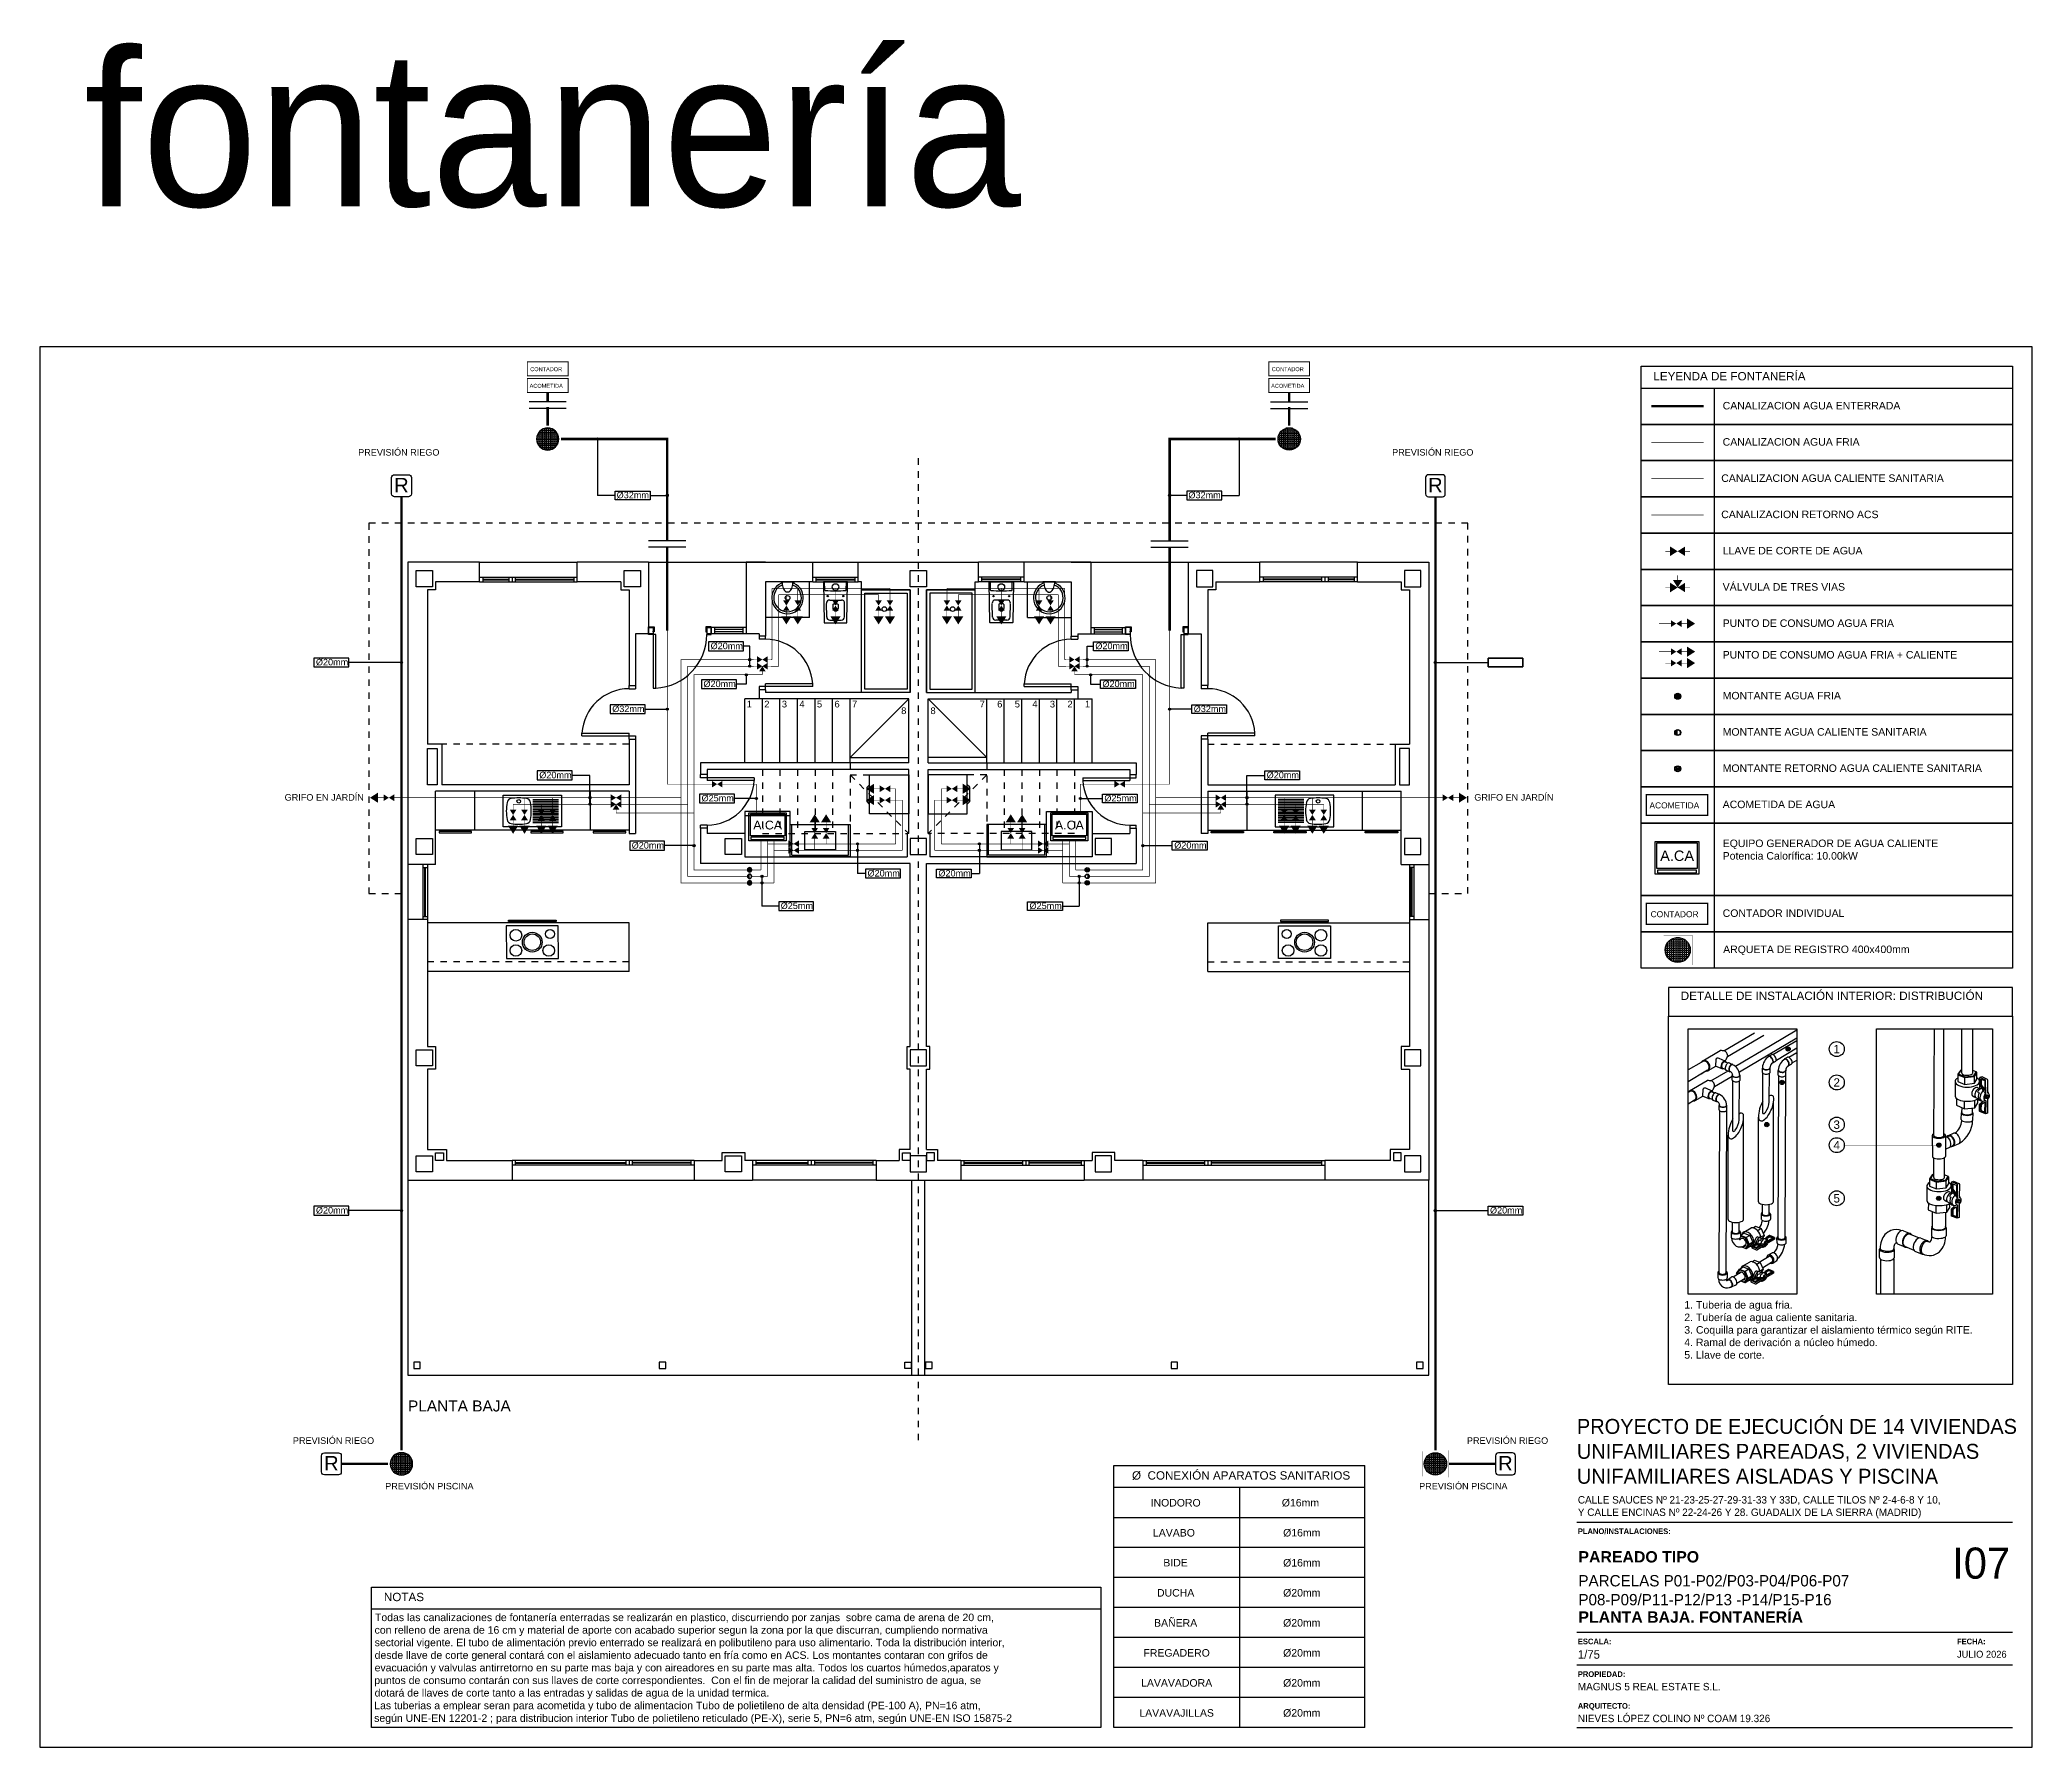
# Model space of a CAD drawing. Header units: millimetres. Extents: x 441156 to 441876, y 4514765 to 4515211.
# Drawn here: x 441397.92 to 441428.56, y 4515165.05 to 4515191.3 of the extents above; entities that cross this region are included whole.
import ezdxf
from ezdxf.enums import TextEntityAlignment as Align

# ---------------------------------------------------------------- set-up
doc = ezdxf.new("R2010")
doc.units = ezdxf.units.MM
for name, pattern in [('CONTINUA', [0]), ('DASHED', [0.75, 0.5, -0.25]), ('RAYITAS', [0.375, 0.25, -0.125])]:
    doc.linetypes.add(name, pattern=pattern)
doc.layers.add('01_cartela', color=6, linetype='Continuous', plot=False)
for name, color, linetype in [('01_mono BAJA', 2, 'Continuous'), ('01_proyección', 4, 'RAYITAS'), ('01_símbolos', 120, 'Continuous'), ('01_texto cartela', 5, 'Continuous'), ('01_textos', 7, 'Continuous'), ('CALEFAC_NOTAS', 7, 'Continuous'), ('INGIN CLIMATIZACION TEXTO', 7, 'Continuous'), ('INGIN FONTANERIA ACS', 10, 'Continuous'), ('INGIN FONTANERIA AGUA FRIA', 150, 'Continuous'), ('INGIN FONTANERIA MAQUINAS', 7, 'Continuous'), ('INGIN FONTANERIA TEXTO', 7, 'Continuous'), ('INGIN SANEAMIENTO TEXTO', 7, 'Continuous'), ('INGIN TEXTO', 7, 'Continuous')]:
    doc.layers.add(name, color=color, linetype=linetype)
doc.styles.add('Century Gothic', font='', dxfattribs={"height": 2})
doc.styles.add('Century Gothic_3', font='', dxfattribs={"height": 4.5})
doc.styles.add('Century Gothic_5', font='', dxfattribs={"height": 2.5})
doc.styles.add('Century Gothic_6', font='', dxfattribs={"height": 11})
doc.styles.add('Estilo1', font='swissel.ttf')
doc.styles.add('NIEVES2', font='sanss___.ttf')
doc.styles.add('NIEVES3', font='swisseb.ttf')
doc.styles.get('Century Gothic').set_extended_font_data('Century Gothic')
doc.styles.get('Century Gothic_3').set_extended_font_data('Century Gothic')
doc.styles.get('Century Gothic_5').set_extended_font_data('Century Gothic')
doc.styles.get('Century Gothic_6').set_extended_font_data('Century Gothic')

msp = doc.modelspace()

# ---------------------------------------------------------------- texts
at = {"color": 7, "style": 'NIEVES2'}
for p in [(441403.36984294, 4515184.34090145, -0.00000053), (441419.26984294, 4515184.34090145, -0.00000053), (441402.29259999, 4515169.29985473, -0.00000053), (441420.34708589, 4515169.29985473, -0.00000053)]:
    msp.add_text('R', height=0.22312229, rotation=0.000000043, dxfattribs=at).set_placement(p)
at = {"layer": '01_cartela', "color": 3, "insert": (441398.60145032, 4515191.13170625), "char_height": 2.3928733831, "width": 70.1854420962, "attachment_point": 1, "style": 'Century Gothic_6'}
msp.add_mtext('fontanería ', dxfattribs=at)
at = {"layer": '01_texto cartela', "color": 5}
for s, insert, char_height, width, attachment_point, style in [('\\PPROYECTO DE EJECUCIÓN DE 14 VIVIENDAS UNIFAMILIARES PAREADAS, 2 VIVIENDAS UNIFAMILIARES AISLADAS Y PISCINA', (441421.55890221, 4515170.47577944), 0.23, 6.8221698289, 1, 'Century Gothic_3'), ('CALLE SAUCES Nº 21-23-25-27-29-31-33 Y 33D, CALLE TILOS Nº 2-4-6-8 Y 10, \\PY CALLE ENCINAS Nº 22-24-26 Y 28. GUADALIX DE LA SIERRA (MADRID)', (441421.5736961, 4515168.90567982), 0.114550418, 9.2468106263, 1, 'Century Gothic'), ('{\\fCentury Gothic|b1|i0|c0|p34;PLANO/INSTALACIONES: }', (441421.5736961, 4515168.40871088), 0.0870135776, 2.1171461181, 1, 'Century Gothic'), ('\\pt2.3273;\\PPARCELAS P01-P02/P03-P04/P06-P07\\PP08-P09/P11-P12/P13 -P14/P15-P16 ', (441421.58257243, 4515167.22352015), 0.1745530179, 7.0090801689, 7, 'Century Gothic_5'), ('\\pt2.3273;PLANTA BAJA. FONTANERÍA', (441421.58257243, 4515166.9563479), 0.1745530179, 7.0090801689, 7, 'NIEVES3'), ('{\\fCentury Gothic|b1|i0|c0|p34;ESCALA: }', (441421.5736961, 4515166.71433151), 0.0870135776, 2.1171461181, 1, 'Century Gothic'), ('{\\fCentury Gothic|b1|i0|c0|p34;FECHA: }', (441427.40456352, 4515166.71433151), 0.0870135776, 2.1171461181, 1, 'Century Gothic'), ('1/75', (441421.5736961, 4515166.53569907), 0.130914763, 2.1171461181, 1, 'Century Gothic'), ('JULIO 2026', (441427.40456352, 4515166.52747236), 0.106913723, 3.5043768434, 1, 'Century Gothic'), ('{\\fCentury Gothic|b1|i0|c0|p34;PROPIEDAD:}', (441421.5736961, 4515166.21164645), 0.0870135776, 0.8370923696, 1, 'Century Gothic'), ('MAGNUS 5 REAL ESTATE S.L.', (441421.5736961, 4515166.03301401), 0.114550418, 4.882308024, 1, 'Century Gothic'), ('{\\fCentury Gothic|b1|i0|c0|p34;ARQUITECTO:}', (441421.5736961, 4515165.72256117), 0.0870135776, 0.8370923696, 1, 'Century Gothic'), ('NIEVES LÓPEZ COLINO Nº COAM 19.326', (441421.5736961, 4515165.54392873), 0.114550418, 3.6515309653, 1, 'Century Gothic')]:
    msp.add_mtext(s, dxfattribs=dict(at, insert=insert, char_height=char_height, width=width, attachment_point=attachment_point, style=style))
at = {"layer": '01_texto cartela', "color": 1}
for s, insert, char_height, width, attachment_point, style in [('I07', (441428.22064813, 4515168.11444743), 0.478574677, 1.0498533469, 3, 'Century Gothic_6'), ('\\pt2.3273;PAREADO TIPO ', (441421.58257243, 4515167.8823318), 0.1745530179, 7.0090801689, 7, 'NIEVES3')]:
    msp.add_mtext(s, dxfattribs=dict(at, insert=insert, char_height=char_height, width=width, attachment_point=attachment_point, style=style))
at = {"layer": '01_textos', "color": 1, "style": 'Estilo1'}
for s, height, p in [('LEYENDA DE FONTANERÍA', 0.1282612154, (441422.7356082, 4515186.06300308)), ('1', 0.12883381, (441425.50455057, 4515175.71570359)), ('2', 0.12883381, (441425.50455057, 4515175.20193277)), ('3', 0.12883381, (441425.50455057, 4515174.55353343)), ('4', 0.12883381, (441425.50455057, 4515174.23770549)), ('5', 0.12883381, (441425.50455057, 4515173.42039657)), ('NOTAS', 0.128261215, (441403.21320338, 4515167.29043442))]:
    msp.add_text(s, height=height, dxfattribs=at).set_placement(p)
at = {"layer": '01_textos', "style": 'NIEVES2'}
for s, p in [('PREVISIÓN RIEGO', (441403.44270226, 4515184.90648765, -0.00000053)), ('PREVISIÓN RIEGO', (441419.34270226, 4515184.90648765, -0.00000053)), ('GRIFO EN JARDÍN', (441402.29581791, 4515179.60091471)), ('GRIFO EN JARDÍN', (441420.59076419, 4515179.60091471)), ('PREVISIÓN RIEGO', (441402.43845478, 4515169.70912158, -0.00000053)), ('PREVISIÓN RIEGO', (441420.49294068, 4515169.70912158, -0.00000053)), ('PREVISIÓN PISCINA', (441403.91271243, 4515169.0088815, -0.00000053)), ('PREVISIÓN PISCINA', (441419.81271243, 4515169.0088815, -0.00000053))]:
    msp.add_text(s, height=0.1, rotation=0.000000107, dxfattribs=at).set_placement(p, align=Align.CENTER)
for s, rotation, p in [('%%C32mm', 0.000000107, (441406.79249724, 4515184.24927744, -0.00000053)), ('%%C32mm', 0.000000107, (441415.58491869, 4515184.24927744, -0.00000053)), ('%%C20mm', 359.999999893, (441408.23696434, 4515181.92953979, -0.00000053)), ('%%C20mm', 359.999999893, (441414.15363081, 4515181.92953979, -0.00000053)), ('%%C20mm', 359.999999893, (441402.16776696, 4515181.68044624, -0.00000053)), ('%%C20mm', 359.999999893, (441408.12750436, 4515181.34640899, -0.00000053)), ('%%C20mm', 359.999999893, (441414.26309079, 4515181.34640899, -0.00000053)), ('%%C32mm', 359.999999893, (441406.72409399, 4515180.96200273, -0.00000053)), ('%%C32mm', 359.999999893, (441415.66650116, 4515180.96200273, -0.00000053)), ('%%C20mm', 359.999999893, (441405.60220112, 4515179.94414575, -0.00000053)), ('%%C20mm', 359.999999893, (441416.78839403, 4515179.94414575, -0.00000053)), ('%%C25mm', 359.999999893, (441408.0978965, 4515179.58884593, -0.00000053)), ('%%C25mm', 359.999999893, (441414.29269865, 4515179.58884593, -0.00000053)), ('%%C20mm', 359.999999893, (441407.02359983, 4515178.86344397, -0.00000053)), ('%%C20mm', 359.999999893, (441415.36699532, 4515178.86344397, -0.00000053)), ('%%C20mm', 359.999999893, (441410.65032024, 4515178.43386487, -0.00000053)), ('%%C20mm', 359.999999893, (441411.74027492, 4515178.43386487, -0.00000053)), ('%%C25mm', 359.999999893, (441409.31484812, 4515177.93386487, -0.00000053)), ('%%C25mm', 359.999999893, (441413.1413834, 4515177.93386487, -0.00000053)), ('%%C20mm', 359.999999893, (441402.16776696, 4515173.25127833, -0.00000053)), ('%%C20mm', 359.999999893, (441420.22282819, 4515173.25127833, -0.00000053))]:
    msp.add_text(s, height=0.1, rotation=rotation, dxfattribs=at).set_placement(p)
at = {"layer": '01_textos', "color": 5, "style": 'Estilo1'}
msp.add_text('PLANTA BAJA', height=0.1697265748, dxfattribs=at).set_placement((441403.58322362, 4515170.20695935, -0.00000053))
at = {"layer": '01_textos', "color": 1, "style": 'Estilo1'}
for s, width, gutter_width, insert, char_height, attachment_point in [('\\pi0.69412;DETALLE DE INSTALACIÓN INTERIOR: DISTRIBUCIÓN{\\H1.6691x; }', 7.8112359137, 11.875, (441422.46146991, 4515176.66381952), 0.1288338101, 1), ('\\pi1.1056;Ø  CONEXIÓN APARATOS SANITARIOS', 6.2697470602, 12.5, (441415.84243847, 4515169.22115418), 0.1282612154, 5)]:
    msp.add_mtext_dynamic_manual_height_columns(s, width=width, gutter_width=gutter_width, heights=[0], dxfattribs=dict(at, insert=insert, char_height=char_height, attachment_point=attachment_point))
at = {"layer": 'INGIN SANEAMIENTO TEXTO', "color": 5, "style": 'Estilo1'}
for s, height, p in [('CONTADOR', 0.061500974, (441405.46312176, 4515186.20460284)), ('CONTADOR', 0.061500974, (441416.86637068, 4515186.20460284)), ('ACOMETIDA', 0.061500974, (441405.45364426, 4515185.94855207)), ('ACOMETIDA', 0.061500974, (441416.85689318, 4515185.94855207)), ('ACOMETIDA', 0.092251461, (441422.67510171, 4515179.48064566)), ('CONTADOR', 0.092251461, (441422.69269631, 4515177.80838038)), ('con relleno de arena de 16 cm y material de aporte con acabado superior segun la zona por la que discurran, cumpliendo normativa', 0.11542964114, (441403.06986799, 4515166.79012134)), ('Todas las canalizaciones de fontanería enterradas se realizarán en plastico, discurriendo por zanjas  sobre cama de arena de 20 cm,', 0.11542964114, (441403.07616702, 4515166.98297651)), ('sectorial vigente. El tubo de alimentación previo enterrado se realizará en polibutileno para uso alimentario. Toda la distribución interior,', 0.11542964114, (441403.07120653, 4515166.59710871)), ('evacuación y valvulas antirretorno en su parte mas baja y con aireadores en su parte mas alta. Todos los cuartos húmedos,aparatos y', 0.11542964114, (441403.07026168, 4515166.20974489)), ('desde llave de corte general contará con el aislamiento adecuado tanto en fría como en ACS. Los montantes contaran con grifos de', 0.11542964114, (441403.07065537, 4515166.40275753)), ('puntos de consumo contarán con sus llaves de corte correspondientes.  Con el fin de mejorar la calidad del suministro de agua, se ', 0.11542964114, (441403.06553741, 4515166.01539371)), ('dotará de llaves de corte tanto a las entradas y salidas de agua de la unidad termica.', 0.1154296411, (441403.07065537, 4515165.82301097)), ('Las tuberias a emplear seran para acometida y tubo de alimentacion Tubo de polietileno de alta densidad (PE-100 A), PN=16 atm, ', 0.11542964114, (441403.06435634, 4515165.62865979)), ('según UNE-EN 12201-2 ; para distribucion interior Tubo de polietileno reticulado (PE-X), serie 5, PN=6 atm, según UNE-EN ISO 15875-2', 0.11542964114, (441403.06349023, 4515165.43422987))]:
    msp.add_text(s, height=height, dxfattribs=at).set_placement(p)
for s, width, gutter_width, heights, insert, char_height, attachment_point in [('CANALIZACION AGUA ENTERRADA', 4.1932229427, 12.45, [0], (441423.80113165, 4515185.73207072), 0.1154296411, 1), ('CANALIZACION AGUA FRIA', 4.1932229427, 12.45, [0], (441423.80113165, 4515185.17464896), 0.1154296411, 1), ('CANALIZACION AGUA CALIENTE SANITARIA', 4.1932229427, 12.45, [0], (441423.778842, 4515184.6172272), 0.1154296411, 1), ('CANALIZACION RETORNO ACS', 5.4335957762, 12.45, [0], (441423.778842, 4515184.05980543), 0.1154296411, 1), ('LLAVE DE CORTE DE AGUA', 4.1932229427, 12.45, [0], (441423.80113165, 4515183.50238367), 0.1154296411, 1), ('VÁLVULA DE TRES VIAS', 4.1932229427, 12.45, [0], (441423.80113165, 4515182.94496191), 0.1154296411, 1), ('PUNTO DE CONSUMO AGUA FRIA', 4.1932229427, 12.45, [0], (441423.80113165, 4515182.38754015), 0.1154296411, 1), ('PUNTO DE CONSUMO AGUA FRIA + CALIENTE', 5.1449270924, 12.45, [0], (441423.80113165, 4515181.90125532), 0.1154296411, 1), ('MONTANTE AGUA FRIA', 4.1932229427, 12.45, [0], (441423.80113165, 4515181.27269662), 0.1154296411, 1), ('MONTANTE AGUA CALIENTE SANITARIA', 4.1932229427, 12.45, [0], (441423.80113165, 4515180.71527486), 0.1154296411, 1), ('MONTANTE RETORNO AGUA CALIENTE SANITARIA', 5.1449270924, 12.45, [0], (441423.80113165, 4515180.1578531), 0.1154296411, 1), ('ACOMETIDA DE AGUA', 4.1932229427, 12.45, [0], (441423.80113165, 4515179.60043133), 0.1154296411, 1), ('EQUIPO GENERADOR DE AGUA CALIENTE\\PPotencia Calorífica: 10.00kW', 5.1135933893, 12.45, [0], (441423.80113165, 4515179.0018029), 0.1154296411, 1), ('CONTADOR INDIVIDUAL', 4.1932229427, 12.45, [0], (441423.80113165, 4515177.92816605), 0.1154296411, 1), ('ARQUETA DE REGISTRO 400x400mm', 4.1932229427, 12.45, [0], (441423.80815889, 4515177.37173), 0.1154296411, 1), ('1. Tuberia de agua fria. \\P2. Tubería de agua caliente sanitaria. \\P3. Coquilla para garantizar el aislamiento térmico según RITE.\\P4. Ramal de derivación a núcleo húmedo.\\P5. Llave de corte.', 5.9930090894, 11.875, [0], (441423.21044343, 4515171.904611), 0.1154296411, 1), ('INODORO', 2.577843577, 12.5, [0], (441415.38860577, 4515168.80265089), 0.115429641, 5), ('\\pi0.99502;Ø16mm', 2.577843577, 12.5, [0], (441416.81062261, 4515168.80202653), 0.1154296411, 5), ('\\pi1.0358;Ø16mm', 2.577843577, 12.5, [0], (441416.81062261, 4515168.34030669), 0.1154296411, 5), ('LAVABO', 2.577843577, 12.5, [0], (441415.36254765, 4515168.34093106), 0.115429641, 5), ('BIDE', 2.577843577, 12.5, [0], (441415.38735391, 4515167.88225501), 0.115429641, 5), ('\\pi1.0358;Ø16mm', 2.577843577, 12.5, [0], (441416.81062261, 4515167.87858686), 0.1154296411, 5), ('DUCHA', 2.577843577, 12.5, [0], (441415.38860577, 4515167.41749139), 0.115429641, 5), ('\\pi1.0358;Ø20mm', 2.577843577, 12.5, [0.10255159], (441416.81062261, 4515167.41686703), 0.1154296411, 5), ('BAÑERA', 2.577843577, 12.5, [0], (441415.38860577, 4515166.95577156), 0.115429641, 5), ('\\pi1.0358;Ø20mm', 2.577843577, 12.5, [0.10255159], (441416.81062261, 4515166.95514719), 0.1154296411, 5), ('FREGADERO', 2.577843577, 12.5, [0], (441415.40388771, 4515166.49405172), 0.115429641, 5), ('\\pi1.0358;Ø20mm', 2.577843577, 12.5, [0.10255159], (441416.81062261, 4515166.49342736), 0.1154296411, 5), ('LAVAVADORA', 2.577843577, 12.5, [0], (441415.40388771, 4515166.03233189), 0.115429641, 5), ('\\pi1.0358;Ø20mm', 2.577843577, 12.5, [0.10255159], (441416.81062261, 4515166.03170752), 0.1154296411, 5), ('LAVAVAJILLAS', 2.577843577, 12.5, [0], (441415.40388771, 4515165.57061206), 0.1154296411, 5), ('\\pi1.0358;Ø20mm', 2.577843577, 12.5, [0.10255159], (441416.81062261, 4515165.56998769), 0.1154296411, 5)]:
    msp.add_mtext_dynamic_manual_height_columns(s, width=width, gutter_width=gutter_width, heights=heights, dxfattribs=dict(at, insert=insert, char_height=char_height, attachment_point=attachment_point))

# ---------------------------------------------------------------- blocks, each defined once
blk = doc.blocks.new('A$C6A825EFA')
at = {"layer": '01_mono BAJA', "color": 254}
for p, q in [((1.1, 12.5, 0), (0, 12.5, 0)), ((0, 12.5, 0), (0, 7.855, 0)), ((1.1, 12.2, 0), (1.1, 12.5, 0)), ((1.1, 12.5, 0), (2.6, 12.5, 0)), ((1.1, 12.27, 0), (2.6, 12.27, 0)), ((1.15, 12.27, 0), (1.15, 12.2, 0)), ((1.55, 12.27, 0), (1.55, 12.2, 0)), ((1.6, 12.27, 0), (1.6, 12.2, 0)), ((1.65, 12.27, 0), (1.65, 12.2, 0)), ((2.55, 12.27, 0), (2.55, 12.2, 0)), ((3.7, 12.5, 0), (2.6, 12.5, 0)), ((2.6, 12.2, 0), (2.6, 12.5, 0)), ((3.7, 12.5, 0), (3.7, 11.4, 0)), ((3.7, 12.5, 0), (5.2, 12.5, 0)), ((5.5, 12.5, 0), (5.2, 12.5, 0)), ((5.2, 12.5, 0), (5.2, 11.4, 0)), ((5.2, 12.5, 0), (6.225, 12.5, 0)), ((6.225, 12.2, 0), (6.225, 12.5, 0)), ((6.225, 12.5, 0), (6.925, 12.5, 0)), ((6.225, 12.27, 0), (6.925, 12.27, 0)), ((6.275, 12.2, 0), (6.275, 12.27, 0)), ((6.875, 12.2, 0), (6.875, 12.27, 0)), ((6.925, 12.5, 0), (8.775, 12.5, 0)), ((6.925, 12.2, 0), (6.925, 12.5, 0)), ((8.775, 12.2, 0), (8.775, 12.5, 0)), ((9.475, 12.5, 0), (8.775, 12.5, 0)), ((9.475, 12.27, 0), (8.775, 12.27, 0)), ((8.825, 12.2, 0), (8.825, 12.27, 0)), ((9.425, 12.2, 0), (9.425, 12.27, 0)), ((10.5, 12.5, 0), (9.475, 12.5, 0)), ((9.475, 12.2, 0), (9.475, 12.5, 0)), ((10.2, 12.5, 0), (10.5, 12.5, 0)), ((10.5, 12.5, 0), (10.5, 11.4, 0)), ((10.5, 12.5, 0), (12, 12.5, 0)), ((12, 12.5, 0), (13.1, 12.5, 0)), ((12, 12.5, 0), (12, 11.4, 0)), ((13.1, 12.2, 0), (13.1, 12.5, 0)), ((14.6, 12.5, 0), (13.1, 12.5, 0)), ((14.6, 12.27, 0), (13.1, 12.27, 0)), ((13.15, 12.27, 0), (13.15, 12.2, 0)), ((14.05, 12.27, 0), (14.05, 12.2, 0)), ((14.1, 12.27, 0), (14.1, 12.2, 0)), ((14.15, 12.27, 0), (14.15, 12.2, 0)), ((14.55, 12.27, 0), (14.55, 12.2, 0)), ((14.6, 12.5, 0), (15.7, 12.5, 0)), ((14.6, 12.2, 0), (14.6, 12.5, 0)), ((15.7, 12.5, 0), (15.7, 7.855, 0)), ((0.3, 12.075, 0), (0.3, 9.705, 0)), ((0.425, 12.075), (0.3, 12.075)), ((1.1, 12.2, 0), (0.425, 12.2, 0)), ((0.425, 12.2), (0.425, 12.075)), ((1.1, 12.2, 0), (2.6, 12.2, 0)), ((1.15, 12.242, 0), (1.55, 12.242, 0)), ((1.15, 12.228, 0), (1.55, 12.228, 0)), ((1.65, 12.242, 0), (2.55, 12.242, 0)), ((1.65, 12.228, 0), (2.55, 12.228, 0)), ((3.275, 12.2, 0), (2.6, 12.2, 0)), ((3.275, 12.2), (3.275, 12.075)), ((3.275, 12.075), (3.4, 12.075)), ((3.4, 12.075, 0), (3.4, 10.606, 0)), ((5.5, 12.2, 0), (5.5, 11.366, 0)), ((6.225, 12.2, 0), (5.5, 12.2, 0)), ((5.741, 12.198, 0), (5.742, 12.183, 0)), ((5.743, 12.2, 0), (5.932, 12.2, 0)), ((5.853, 12.043, 0), (5.822, 12.043, 0)), ((5.934, 12.198, 0), (5.933, 12.183, 0)), ((6.175, 11.65, 0), (6.175, 12.2, 0)), ((6.225, 12.2, 0), (6.925, 12.2, 0)), ((6.275, 12.242, 0), (6.875, 12.242, 0)), ((6.275, 12.228, 0), (6.875, 12.228, 0)), ((6.409, 12.073, 0), (6.407, 12.2, 0)), ((6.741, 12.073, 0), (6.743, 12.2, 0)), ((6.975, 12.2, 0), (6.925, 12.2, 0)), ((6.975, 12.075, 0), (6.975, 12.2, 0)), ((7.725, 12.075, 0), (6.975, 12.075, 0)), ((7.725, 10.5, 0), (7.725, 12.075, 0)), ((7.975, 10.5, 0), (7.975, 12.075, 0)), ((7.975, 12.075, 0), (8.725, 12.075, 0)), ((8.725, 12.075, 0), (8.725, 12.2, 0)), ((8.725, 12.2, 0), (8.775, 12.2, 0)), ((9.475, 12.2, 0), (8.775, 12.2, 0)), ((9.425, 12.242, 0), (8.825, 12.242, 0)), ((9.425, 12.228, 0), (8.825, 12.228, 0)), ((8.959, 12.073, 0), (8.957, 12.2, 0)), ((9.291, 12.073, 0), (9.293, 12.2, 0)), ((9.475, 12.2, 0), (10.2, 12.2, 0)), ((9.525, 11.65, 0), (9.525, 12.2, 0)), ((9.766, 12.198, 0), (9.767, 12.183, 0)), ((9.957, 12.2, 0), (9.768, 12.2, 0)), ((9.847, 12.043, 0), (9.878, 12.043, 0)), ((9.959, 12.198, 0), (9.958, 12.183, 0)), ((10.2, 12.2, 0), (10.2, 11.366, 0)), ((12.3, 12.075, 0), (12.3, 10.606, 0)), ((12.425, 12.075), (12.3, 12.075)), ((12.425, 12.2, 0), (13.1, 12.2, 0)), ((12.425, 12.2), (12.425, 12.075)), ((14.6, 12.2, 0), (13.1, 12.2, 0)), ((14.05, 12.242, 0), (13.15, 12.242, 0)), ((14.05, 12.228, 0), (13.15, 12.228, 0)), ((14.55, 12.242, 0), (14.15, 12.242, 0)), ((14.55, 12.228, 0), (14.15, 12.228, 0)), ((14.6, 12.2, 0), (15.275, 12.2, 0)), ((15.275, 12.2), (15.275, 12.075)), ((15.275, 12.075), (15.4, 12.075)), ((15.325, 12.2, 0), (15.325, 12.125, 0)), ((15.325, 12.125, 0), (15.4, 12.125, 0)), ((15.4, 12.075, 0), (15.4, 9.705, 0)), ((6.175, 11.65, 0), (5.5, 11.65, 0)), ((6.439, 11.659, 0), (6.435, 11.869, 0)), ((6.485, 11.92, 0), (6.665, 11.92, 0)), ((6.535, 11.85, 0), (6.535, 11.79, 0)), ((6.545, 11.86, 0), (6.605, 11.86, 0)), ((6.615, 11.85, 0), (6.615, 11.79, 0)), ((6.711, 11.659, 0), (6.715, 11.869, 0)), ((8.989, 11.659, 0), (8.985, 11.869, 0)), ((9.215, 11.92, 0), (9.035, 11.92, 0)), ((9.085, 11.85, 0), (9.085, 11.79, 0)), ((9.155, 11.86, 0), (9.095, 11.86, 0)), ((9.165, 11.85, 0), (9.165, 11.79, 0)), ((9.261, 11.659, 0), (9.265, 11.869, 0)), ((9.525, 11.65, 0), (10.2, 11.65, 0)), ((3.7, 11.4, 0), (3.5, 11.4, 0)), ((3.5, 11.4, 0), (3.5, 10.606, 0)), ((3.71, 11.4, 0), (3.77, 11.4, 0)), ((3.77, 11.43, 0), (3.77, 11.4, 0)), ((3.785, 11.5, 0), (3.785, 11.44, 0)), ((4.58, 11.5, 0), (4.58, 11.44, 0)), ((4.595, 11.43, 0), (4.595, 11.4, 0)), ((4.665, 11.5, 0), (4.665, 11.4, 0)), ((5.2, 11.5, 0), (4.665, 11.5, 0)), ((5.2, 11.4, 0), (4.665, 11.4, 0)), ((4.715, 11.5, 0), (4.715, 11.4, 0)), ((5.15, 11.467, 0), (4.715, 11.467, 0)), ((5.15, 11.433, 0), (4.715, 11.433, 0)), ((5.15, 11.5, 0), (5.15, 11.4, 0)), ((5.4, 11.4, 0), (5.2, 11.4, 0)), ((5.4, 11.4, 0), (5.4, 11.366, 0)), ((5.5, 11.366, 0), (5.4, 11.366, 0)), ((5.4, 11.366, 0), (5.4, 11.316, 0)), ((5.5, 11.316, 0), (5.5, 11.366, 0)), ((6.489, 11.61, 0), (6.661, 11.61, 0)), ((9.211, 11.61, 0), (9.039, 11.61, 0)), ((10.2, 11.366, 0), (10.3, 11.366, 0)), ((10.2, 11.316, 0), (10.2, 11.366, 0)), ((10.3, 11.4, 0), (10.5, 11.4, 0)), ((10.3, 11.4, 0), (10.3, 11.366, 0)), ((10.3, 11.366, 0), (10.3, 11.316, 0)), ((10.5, 11.5, 0), (11.035, 11.5, 0)), ((10.5, 11.4, 0), (11.035, 11.4, 0)), ((10.55, 11.5, 0), (10.55, 11.4, 0)), ((10.55, 11.467, 0), (10.985, 11.467, 0)), ((10.55, 11.433, 0), (10.985, 11.433, 0)), ((10.985, 11.5, 0), (10.985, 11.4, 0)), ((11.035, 11.5, 0), (11.035, 11.4, 0)), ((11.105, 11.43, 0), (11.105, 11.4, 0)), ((11.12, 11.5, 0), (11.12, 11.44, 0)), ((11.915, 11.5, 0), (11.915, 11.44, 0)), ((11.93, 11.43, 0), (11.93, 11.4, 0)), ((11.99, 11.4, 0), (11.93, 11.4, 0)), ((12, 11.4, 0), (12.2, 11.4, 0)), ((12.2, 11.4, 0), (12.2, 10.606, 0)), ((5.5, 11.316, 0), (5.4, 11.316, 0)), ((10.2, 11.316, 0), (10.3, 11.316, 0)), ((3.4, 10.606, 0), (3.5, 10.606, 0)), ((3.4, 10.556, 0), (3.4, 10.606, 0)), ((3.4, 10.556, 0), (3.5, 10.556, 0)), ((3.5, 10.606, 0), (3.5, 10.556, 0)), ((6.224, 10.591, 0), (5.4, 10.591, 0)), ((5.4, 10.591, 0), (5.4, 10.541, 0)), ((5.4, 10.541, 0), (5.4, 10.4, 0)), ((5.5, 10.541, 0), (5.4, 10.541, 0)), ((5.5, 10.541, 0), (5.5, 10.632, 0)), ((6.224, 10.632, 0), (5.5, 10.632, 0)), ((5.5, 10.541, 0), (5.5, 10.5, 0)), ((7.725, 10.5, 0), (5.5, 10.5, 0)), ((6.224, 10.591, 0), (6.224, 10.632, 0)), ((8.025, 10.5, 0), (10.2, 10.5, 0)), ((9.476, 10.591, 0), (9.476, 10.632, 0)), ((9.476, 10.632, 0), (10.2, 10.632, 0)), ((9.476, 10.591, 0), (10.3, 10.591, 0)), ((10.2, 10.541, 0), (10.2, 10.632, 0)), ((10.2, 10.541, 0), (10.2, 10.5, 0)), ((10.2, 10.541, 0), (10.3, 10.541, 0)), ((10.3, 10.591, 0), (10.3, 10.541, 0)), ((10.3, 10.541, 0), (10.3, 10.4, 0)), ((12.3, 10.606, 0), (12.2, 10.606, 0)), ((12.2, 10.606, 0), (12.2, 10.556, 0)), ((12.3, 10.556, 0), (12.2, 10.556, 0)), ((12.3, 10.556, 0), (12.3, 10.606, 0)), ((5.18, 9.415, 0), (5.18, 10.4, 0)), ((5.4, 10.4, 0), (5.18, 10.4, 0)), ((7.7, 10.4, 0), (5.4, 10.4, 0)), ((5.45, 9.415, 0), (5.45, 10.4, 0)), ((5.72, 9.415, 0), (5.72, 10.4, 0)), ((5.99, 9.415, 0), (5.99, 10.4, 0)), ((6.26, 9.415, 0), (6.26, 10.4, 0)), ((6.53, 9.415, 0), (6.53, 10.4, 0)), ((6.8, 9.415, 0), (6.8, 10.4, 0)), ((6.8, 9.5, 0), (7.7, 10.4, 0)), ((7.7, 9.415, 0), (7.7, 10.4, 0)), ((8, 10.4, 0), (10.3, 10.4, 0)), ((8, 9.415, 0), (8, 10.4, 0)), ((8.9, 9.5, 0), (8, 10.4, 0)), ((8.9, 9.415, 0), (8.9, 10.4, 0)), ((9.17, 9.415, 0), (9.17, 10.4, 0)), ((9.44, 9.415, 0), (9.44, 10.4, 0)), ((9.71, 9.415, 0), (9.71, 10.4, 0)), ((9.98, 9.415, 0), (9.98, 10.4, 0)), ((10.25, 9.415, 0), (10.25, 10.4, 0)), ((10.3, 10.4, 0), (10.52, 10.4, 0)), ((10.52, 9.415, 0), (10.52, 10.4, 0)), ((2.676, 9.831, 0), (2.676, 9.872, 0)), ((2.676, 9.872, 0), (3.4, 9.872, 0)), ((2.676, 9.831, 0), (3.5, 9.831, 0)), ((3.4, 9.781, 0), (3.4, 9.872, 0)), ((3.5, 9.831, 0), (3.5, 9.781, 0)), ((13.024, 9.831, 0), (12.2, 9.831, 0)), ((12.2, 9.831, 0), (12.2, 9.781, 0)), ((12.3, 9.781, 0), (12.3, 9.872, 0)), ((13.024, 9.872, 0), (12.3, 9.872, 0)), ((13.024, 9.831, 0), (13.024, 9.872, 0)), ((0.52, 9.705, 0), (0.3, 9.705, 0)), ((0.52, 9.705, 0), (0.52, 9.08, 0)), ((3.4, 9.781, 0), (3.4, 9.08, 0)), ((3.4, 9.781, 0), (3.5, 9.781, 0)), ((3.5, 9.781, 0), (3.5, 8.33, 0)), ((6.8, 9.5, 0), (7.7, 9.5, 0)), ((8.9, 9.5, 0), (8, 9.5, 0)), ((12.2, 9.781, 0), (12.2, 8.33, 0)), ((12.3, 9.781, 0), (12.2, 9.781, 0)), ((12.3, 9.781, 0), (12.3, 9.08, 0)), ((15.18, 9.705, 0), (15.18, 9.08, 0)), ((15.18, 9.705, 0), (15.4, 9.705, 0)), ((7.7, 9.415, 0), (4.5, 9.415, 0)), ((4.5, 9.415, 0), (4.5, 9.235, 0)), ((4.5, 9.415, 0), (4.5, 9.235, 0)), ((4.6, 9.235, 0), (4.5, 9.235, 0)), ((4.5, 9.185, 0), (4.5, 9.235, 0)), ((7.7, 9.315, 0), (4.6, 9.315, 0)), ((4.6, 9.315, 0), (4.6, 9.235, 0)), ((4.6, 9.315, 0), (4.6, 9.235, 0)), ((4.6, 9.235, 0), (4.6, 9.144, 0)), ((7.7, 8.33, 0), (7.7, 9.315, 0)), ((8, 9.415, 0), (11.2, 9.415, 0)), ((8, 8.33, 0), (8, 9.315, 0)), ((8, 9.315, 0), (11.1, 9.315, 0)), ((11.1, 9.315, 0), (11.1, 9.235, 0)), ((11.1, 9.315, 0), (11.1, 9.235, 0)), ((11.1, 9.235, 0), (11.2, 9.235, 0)), ((11.1, 9.235, 0), (11.1, 9.144, 0)), ((11.2, 9.415, 0), (11.2, 9.235, 0)), ((11.2, 9.415, 0), (11.2, 9.235, 0)), ((11.2, 9.185, 0), (11.2, 9.235, 0)), ((3.4, 8.98, 0), (0.425, 8.98, 0)), ((0.425, 7.855, 0), (0.425, 8.98, 0)), ((3.4, 9.08, 0), (0.52, 9.08, 0)), ((1.025, 8.98, 0), (1.025, 8.38, 0)), ((1.462, 8.43, 0), (1.462, 8.92, 0)), ((1.462, 8.92, 0), (2.362, 8.92, 0)), ((2.362, 8.92, 0), (2.362, 8.43, 0)), ((2.8, 8.98, 0), (2.8, 8.38, 0)), ((3.4, 8.98, 0), (3.4, 8.33, 0)), ((5.324, 9.185, 0), (4.5, 9.185, 0)), ((5.324, 9.144, 0), (4.6, 9.144, 0)), ((5.324, 9.185, 0), (5.324, 9.144, 0)), ((10.376, 9.185, 0), (10.376, 9.144, 0)), ((10.376, 9.185, 0), (11.2, 9.185, 0)), ((10.376, 9.144, 0), (11.1, 9.144, 0)), ((12.3, 9.08, 0), (15.18, 9.08, 0)), ((12.3, 8.98, 0), (15.275, 8.98, 0)), ((12.3, 8.98, 0), (12.3, 8.33, 0)), ((12.9, 8.98, 0), (12.9, 8.38, 0)), ((13.338, 8.92, 0), (13.338, 8.43, 0)), ((14.238, 8.92, 0), (13.338, 8.92, 0)), ((14.238, 8.43, 0), (14.238, 8.92, 0)), ((14.675, 8.98, 0), (14.675, 8.38, 0)), ((15.275, 7.855, 0), (15.275, 8.98, 0)), ((1.921, 8.85, 0), (2.317, 8.85, 0)), ((1.921, 8.825, 0), (2.317, 8.825, 0)), ((1.921, 8.8, 0), (2.317, 8.8, 0)), ((1.921, 8.775, 0), (2.317, 8.775, 0)), ((1.921, 8.75, 0), (2.317, 8.75, 0)), ((1.921, 8.725, 0), (2.317, 8.725, 0)), ((1.921, 8.7, 0), (2.317, 8.7, 0)), ((1.921, 8.675, 0), (2.317, 8.675, 0)), ((1.921, 8.65, 0), (2.317, 8.65, 0)), ((1.921, 8.625, 0), (2.317, 8.625, 0)), ((1.921, 8.6, 0), (2.317, 8.6, 0)), ((5.88, 8.6, 0), (5.18, 8.6, 0)), ((13.779, 8.85, 0), (13.383, 8.85, 0)), ((13.779, 8.825, 0), (13.383, 8.825, 0)), ((13.779, 8.8, 0), (13.383, 8.8, 0)), ((13.779, 8.775, 0), (13.383, 8.775, 0)), ((13.779, 8.75, 0), (13.383, 8.75, 0)), ((13.779, 8.725, 0), (13.383, 8.725, 0)), ((13.779, 8.7, 0), (13.383, 8.7, 0)), ((13.779, 8.675, 0), (13.383, 8.675, 0)), ((13.779, 8.65, 0), (13.383, 8.65, 0)), ((13.779, 8.625, 0), (13.383, 8.625, 0)), ((13.779, 8.6, 0), (13.383, 8.6, 0)), ((3.4, 8.38, 0), (0.425, 8.38, 0)), ((2.362, 8.43, 0), (1.462, 8.43, 0)), ((1.921, 8.575, 0), (2.317, 8.575, 0)), ((1.921, 8.55, 0), (2.317, 8.55, 0)), ((1.921, 8.525, 0), (2.317, 8.525, 0)), ((1.921, 8.5, 0), (2.317, 8.5, 0)), ((3.4, 8.33, 0), (3.5, 8.33, 0)), ((4.5, 8.41, 0), (4.5, 8.46, 0)), ((4.6, 8.46, 0), (4.5, 8.46, 0)), ((4.5, 8.41, 0), (4.5, 7.87, 0)), ((4.6, 8.41, 0), (4.5, 8.41, 0)), ((4.6, 8.46, 0), (4.6, 8.41, 0)), ((4.6, 8.41, 0), (4.6, 8.33, 0)), ((5.18, 8.33, 0), (4.6, 8.33, 0)), ((5.18, 8.33, 0), (5.18, 7.97, 0)), ((5.905, 7.995, 0), (5.905, 8.47, 0)), ((6.775, 7.995, 0), (6.775, 8.47, 0)), ((7.7, 8.33, 0), (7.675, 8.33, 0)), ((7.7, 8.33, 0), (7.675, 8.33, 0)), ((7.675, 8.33, 0), (7.675, 7.97, 0)), ((8, 8.33, 0), (8.025, 8.33, 0)), ((8, 8.33, 0), (8.025, 8.33, 0)), ((8.025, 8.33, 0), (8.025, 7.97, 0)), ((8.925, 7.995, 0), (8.925, 8.47, 0)), ((9.795, 7.995, 0), (9.795, 8.47, 0)), ((10.52, 8.33, 0), (11.1, 8.33, 0)), ((10.52, 8.33, 0), (10.52, 7.97, 0)), ((11.1, 8.46, 0), (11.1, 8.41, 0)), ((11.1, 8.46, 0), (11.2, 8.46, 0)), ((11.1, 8.41, 0), (11.1, 8.33, 0)), ((11.1, 8.41, 0), (11.2, 8.41, 0)), ((11.2, 8.41, 0), (11.2, 8.46, 0)), ((11.2, 8.41, 0), (11.2, 7.87, 0)), ((12.3, 8.33, 0), (12.2, 8.33, 0)), ((12.3, 8.38, 0), (15.275, 8.38, 0)), ((13.338, 8.43, 0), (14.238, 8.43, 0)), ((13.779, 8.575, 0), (13.383, 8.575, 0)), ((13.779, 8.55, 0), (13.383, 8.55, 0)), ((13.779, 8.525, 0), (13.383, 8.525, 0)), ((13.779, 8.5, 0), (13.383, 8.5, 0)), ((5.18, 7.97, 0), (7.675, 7.97, 0)), ((5.905, 7.995, 0), (6.775, 7.995, 0)), ((10.52, 7.97, 0), (8.025, 7.97, 0)), ((9.795, 7.995, 0), (8.925, 7.995, 0)), ((0.425, 7.855, 0), (0, 7.855, 0)), ((0, 7.855, 0), (0, 7.005, 0)), ((0.23, 7.855, 0), (0.23, 7.005, 0)), ((0.23, 7.805, 0), (0.3, 7.805, 0)), ((0.258, 7.055, 0), (0.258, 7.805, 0)), ((0.272, 7.055, 0), (0.272, 7.805, 0)), ((0.3, 7.855, 0), (0.3, 7.005, 0)), ((7.725, 7.87, 0), (4.5, 7.87, 0)), ((7.725, 5.055, 0), (7.725, 7.87, 0)), ((7.975, 5.055, 0), (7.975, 7.87, 0)), ((7.975, 7.87, 0), (11.2, 7.87, 0)), ((15.275, 7.855, 0), (15.7, 7.855, 0)), ((15.4, 7.855, 0), (15.4, 7.005, 0)), ((15.47, 7.805, 0), (15.4, 7.805, 0)), ((15.428, 7.055, 0), (15.428, 7.805, 0)), ((15.442, 7.055, 0), (15.442, 7.805, 0)), ((15.47, 7.855, 0), (15.47, 7.005, 0)), ((15.7, 7.855, 0), (15.7, 7.005, 0)), ((0.23, 7.055, 0), (0.3, 7.055, 0)), ((15.47, 7.055, 0), (15.4, 7.055, 0)), ((0.3, 7.005, 0), (0, 7.005, 0)), ((0, 7.005, 0), (0, 3, 0)), ((0.3, 7.005, 0), (0.3, 5.055, 0)), ((3.4, 6.955, 0), (0.3, 6.955, 0)), ((3.4, 6.205, 0), (3.4, 6.955, 0)), ((12.3, 6.955, 0), (15.4, 6.955, 0)), ((12.3, 6.205, 0), (12.3, 6.955, 0)), ((15.4, 7.005, 0), (15.7, 7.005, 0)), ((15.4, 7.005, 0), (15.4, 5.055, 0)), ((15.7, 7.005, 0), (15.7, 3, 0)), ((3.4, 6.205, 0), (0.3, 6.205, 0)), ((12.3, 6.205, 0), (15.4, 6.205, 0)), ((7.675, 4.705, 0), (7.675, 5.055, 0)), ((7.675, 5.055, 0), (7.725, 5.055, 0)), ((8.025, 5.055, 0), (7.975, 5.055, 0)), ((8.025, 4.705, 0), (8.025, 5.055, 0)), ((0.3, 4.705, 0), (0.3, 3.47, 0)), ((7.725, 4.705, 0), (7.675, 4.705, 0)), ((7.725, 3.47, 0), (7.725, 4.705, 0)), ((7.975, 3.47, 0), (7.975, 4.705, 0)), ((7.975, 4.705, 0), (8.025, 4.705, 0)), ((15.4, 4.705, 0), (15.4, 3.47, 0)), ((0.3, 3.47, 0), (0.595, 3.47, 0)), ((0.595, 3.47, 0), (0.595, 3.3, 0)), ((7.725, 3.47, 0), (7.555, 3.47, 0)), ((7.555, 3.47, 0), (7.555, 3.3, 0)), ((7.975, 3.47, 0), (8.145, 3.47, 0)), ((8.145, 3.47, 0), (8.145, 3.3, 0)), ((15.4, 3.47, 0), (15.105, 3.47, 0)), ((15.105, 3.47, 0), (15.105, 3.3, 0)), ((0.595, 3.3, 0), (1.6, 3.3, 0)), ((1.6, 3.3, 0), (1.6, 3, 0)), ((4.4, 3.3, 0), (1.6, 3.3, 0)), ((4.4, 3.23, 0), (1.6, 3.23, 0)), ((1.65, 3.3, 0), (1.65, 3.23, 0)), ((1.65, 3.272, 0), (3.35, 3.272, 0)), ((1.65, 3.258, 0), (3.35, 3.258, 0)), ((3.35, 3.3, 0), (3.35, 3.23, 0)), ((3.4, 3.3, 0), (3.4, 3.23, 0)), ((3.45, 3.3, 0), (3.45, 3.23, 0)), ((4.35, 3.272, 0), (3.45, 3.272, 0)), ((4.35, 3.258, 0), (3.45, 3.258, 0)), ((4.35, 3.3, 0), (4.35, 3.23, 0)), ((4.4, 3.3, 0), (4.4, 3, 0)), ((4.4, 3.3, 0), (4.83, 3.3, 0)), ((5.3, 3.3, 0), (5.18, 3.3, 0)), ((7.2, 3.3, 0), (5.3, 3.3, 0)), ((5.3, 3.3, 0), (5.3, 3, 0)), ((7.2, 3.23, 0), (5.3, 3.23, 0)), ((5.35, 3.3, 0), (5.35, 3.23, 0)), ((5.35, 3.272, 0), (6.15, 3.272, 0)), ((5.35, 3.258, 0), (6.15, 3.258, 0)), ((6.15, 3.3, 0), (6.15, 3.23, 0)), ((6.2, 3.3, 0), (6.2, 3.23, 0)), ((6.25, 3.3, 0), (6.25, 3.23, 0)), ((7.15, 3.272, 0), (6.25, 3.272, 0)), ((7.15, 3.258, 0), (6.25, 3.258, 0)), ((7.15, 3.3, 0), (7.15, 3.23, 0)), ((7.2, 3.3, 0), (7.555, 3.3, 0)), ((7.2, 3.3, 0), (7.2, 3, 0)), ((8.5, 3.3, 0), (8.145, 3.3, 0)), ((8.5, 3.3, 0), (10.4, 3.3, 0)), ((8.5, 3.3, 0), (8.5, 3, 0)), ((8.5, 3.23, 0), (10.4, 3.23, 0)), ((8.55, 3.3, 0), (8.55, 3.23, 0)), ((8.55, 3.272, 0), (9.45, 3.272, 0)), ((8.55, 3.258, 0), (9.45, 3.258, 0)), ((9.45, 3.3, 0), (9.45, 3.23, 0)), ((9.5, 3.3, 0), (9.5, 3.23, 0)), ((9.55, 3.3, 0), (9.55, 3.23, 0)), ((10.35, 3.272, 0), (9.55, 3.272, 0)), ((10.35, 3.258, 0), (9.55, 3.258, 0)), ((10.35, 3.3, 0), (10.35, 3.23, 0)), ((10.4, 3.3, 0), (10.4, 3, 0)), ((10.4, 3.3, 0), (10.52, 3.3, 0)), ((11.3, 3.3, 0), (10.87, 3.3, 0)), ((11.3, 3.3, 0), (11.3, 3, 0)), ((11.3, 3.3, 0), (14.1, 3.3, 0)), ((11.3, 3.23, 0), (14.1, 3.23, 0)), ((11.35, 3.3, 0), (11.35, 3.23, 0)), ((11.35, 3.272, 0), (12.25, 3.272, 0)), ((11.35, 3.258, 0), (12.25, 3.258, 0)), ((12.25, 3.3, 0), (12.25, 3.23, 0)), ((12.3, 3.3, 0), (12.3, 3.23, 0)), ((12.35, 3.3, 0), (12.35, 3.23, 0)), ((14.05, 3.272, 0), (12.35, 3.272, 0)), ((14.05, 3.258, 0), (12.35, 3.258, 0)), ((14.05, 3.3, 0), (14.05, 3.23, 0)), ((15.105, 3.3, 0), (14.1, 3.3, 0)), ((14.1, 3.3, 0), (14.1, 3, 0)), ((0, 3, 0), (1.6, 3, 0)), ((0, 3), (0, 0, 0)), ((1.6, 3, 0), (4.4, 3, 0)), ((4.4, 3, 0), (5.3, 3, 0)), ((7.2, 3, 0), (5.3, 3, 0)), ((7.2, 3, 0), (8.5, 3, 0)), ((7.75, 0, 0), (7.75, 3, 0)), ((7.95, 0, 0), (7.95, 3, 0)), ((8.5, 3, 0), (10.4, 3, 0)), ((11.3, 3, 0), (10.4, 3, 0)), ((14.1, 3, 0), (11.3, 3, 0)), ((15.7, 3, 0), (14.1, 3, 0)), ((15.7, 0, 0), (15.7, 3)), ((0, 0, 0), (15.7, 0, 0))]:
    blk.add_line(p, q, dxfattribs=at)
for points in [[(0.375, 12.125), (0.125, 12.125), (0.125, 12.375), (0.375, 12.375), (0.375, 12.125)], [(3.575, 12.125), (3.325, 12.125), (3.325, 12.375), (3.575, 12.375), (3.575, 12.125)], [(7.725, 12.375), (7.975, 12.375), (7.975, 12.125), (7.725, 12.125), (7.725, 12.375)], [(12.125, 12.125), (12.375, 12.125), (12.375, 12.375), (12.125, 12.375), (12.125, 12.125)], [(15.325, 12.125), (15.575, 12.125), (15.575, 12.375), (15.325, 12.375), (15.325, 12.125)], [(0.375, 8.005), (0.125, 8.005), (0.125, 8.255), (0.375, 8.255), (0.375, 8.005)], [(5.13, 8.005), (4.88, 8.005), (4.88, 8.255), (5.13, 8.255), (5.13, 8.005)], [(7.725, 8.005), (7.975, 8.005), (7.975, 8.255), (7.725, 8.255), (7.725, 8.005)], [(10.57, 8.005), (10.82, 8.005), (10.82, 8.255), (10.57, 8.255), (10.57, 8.005)], [(15.325, 8.005), (15.575, 8.005), (15.575, 8.255), (15.325, 8.255), (15.325, 8.005)], [(0.375, 4.755), (0.125, 4.755), (0.125, 5.005), (0.375, 5.005), (0.375, 4.755)], [(7.725, 4.755), (7.975, 4.755), (7.975, 5.005), (7.725, 5.005), (7.725, 4.755)], [(15.325, 4.755), (15.575, 4.755), (15.575, 5.005), (15.325, 5.005), (15.325, 4.755)], [(0.375, 3.125), (0.125, 3.125), (0.125, 3.375), (0.375, 3.375), (0.375, 3.125)], [(5.13, 3.125), (4.88, 3.125), (4.88, 3.375), (5.13, 3.375), (5.13, 3.125)], [(7.725, 3.125), (7.975, 3.125), (7.975, 3.375), (7.725, 3.375), (7.725, 3.125)], [(10.57, 3.125), (10.82, 3.125), (10.82, 3.375), (10.57, 3.375), (10.57, 3.125)], [(15.325, 3.125), (15.575, 3.125), (15.575, 3.375), (15.325, 3.375), (15.325, 3.125)], [(3.965, 0.2), (3.865, 0.2), (3.865, 0.1), (3.965, 0.1)], [(11.835, 0.2), (11.735, 0.2), (11.735, 0.1), (11.835, 0.1)]]:
    blk.add_lwpolyline(points, close=True, dxfattribs=at)
at = {"layer": '01_mono BAJA', "color": 254, "elevation": 0, "flags": 128}
for points in [[(6.394, 12.2, 0.414214), (6.39, 12.196), (6.39, 12.195), (6.4, 11.574, 0.436396), (6.404, 11.57), (6.746, 11.57, 0.436396), (6.75, 11.574), (6.76, 12.195), (6.76, 12.196, 0.414214), (6.756, 12.2)], [(9.306, 12.2, -0.414214), (9.31, 12.196), (9.31, 12.195), (9.3, 11.574, -0.436396), (9.296, 11.57), (8.954, 11.57, -0.436396), (8.95, 11.574), (8.94, 12.195), (8.94, 12.196, -0.414214), (8.944, 12.2)]]:
    blk.add_lwpolyline(points, format="xyb", close=True, dxfattribs=at)
at = {"layer": '01_mono BAJA', "color": 254, "elevation": 0}
for points in [[(6.975, 12.075), (7.725, 12.075), (7.725, 10.5), (6.975, 10.5)], [(7.025, 12.025), (7.675, 12.025), (7.675, 10.55), (7.025, 10.55)], [(8.725, 12.075), (7.975, 12.075), (7.975, 10.5), (8.725, 10.5)], [(8.675, 12.025), (8.025, 12.025), (8.025, 10.55), (8.675, 10.55)], [(3.785, 11.51), (3.785, 11.5), (3.7, 11.5), (3.7, 11.51)], [(3.77, 11.4), (3.7, 11.4), (3.7, 11.5), (3.77, 11.5)], [(3.77, 11.4), (3.77, 11.39), (3.7, 11.39), (3.7, 11.4)], [(3.785, 11.44), (3.785, 11.43), (3.77, 11.43), (3.77, 11.44)], [(3.77, 11.39), (3.77, 10.565), (3.81, 10.565), (3.81, 11.39)], [(4.58, 11.51), (4.58, 11.5), (4.665, 11.5), (4.665, 11.51)], [(4.58, 11.44), (4.58, 11.43), (4.595, 11.43), (4.595, 11.44)], [(4.595, 11.4), (4.595, 11.39), (4.665, 11.39), (4.665, 11.4)], [(11.12, 11.51), (11.12, 11.5), (11.035, 11.5), (11.035, 11.51)], [(11.105, 11.4), (11.105, 11.39), (11.035, 11.39), (11.035, 11.4)], [(11.12, 11.44), (11.12, 11.43), (11.105, 11.43), (11.105, 11.44)], [(11.93, 11.39), (11.93, 10.565), (11.89, 10.565), (11.89, 11.39)], [(11.915, 11.51), (11.915, 11.5), (12, 11.5), (12, 11.51)], [(11.915, 11.44), (11.915, 11.43), (11.93, 11.43), (11.93, 11.44)], [(11.93, 11.4), (12, 11.4), (12, 11.5), (11.93, 11.5)], [(11.93, 11.4), (11.93, 11.39), (12, 11.39), (12, 11.4)], [(0.3, 9.635), (0.45, 9.635), (0.45, 9.08), (0.3, 9.08)], [(15.4, 9.635), (15.25, 9.635), (15.25, 9.08), (15.4, 9.08)], [(7.1, 9.23), (7.7, 9.23), (7.7, 8.63), (7.1, 8.63)], [(8.6, 9.23), (8, 9.23), (8, 8.63), (8.6, 8.63)], [(5.18, 8.67), (5.18, 7.97), (5.88, 7.97), (5.88, 8.67)], [(10.52, 8.67), (10.52, 7.97), (9.82, 7.97), (9.82, 8.67)], [(0.478, 8.36), (0.478, 8.34), (0.978, 8.34), (0.978, 8.36)], [(1.887, 8.36), (1.887, 8.34), (2.387, 8.34), (2.387, 8.36)], [(2.85, 8.36), (2.85, 8.34), (3.35, 8.34), (3.35, 8.36)], [(5.88, 8.47), (6.8, 8.47), (6.8, 7.97), (5.88, 7.97)], [(6.104, 8.363), (6.576, 8.363), (6.576, 8.077), (6.104, 8.077)], [(9.82, 8.47), (8.9, 8.47), (8.9, 7.97), (9.82, 7.97)], [(9.596, 8.363), (9.124, 8.363), (9.124, 8.077), (9.596, 8.077)], [(12.85, 8.36), (12.85, 8.34), (12.35, 8.34), (12.35, 8.36)], [(13.813, 8.36), (13.813, 8.34), (13.313, 8.34), (13.313, 8.36)], [(15.222, 8.36), (15.222, 8.34), (14.722, 8.34), (14.722, 8.36)], [(1.513, 6.408), (2.313, 6.408), (2.312, 6.908), (1.512, 6.908)], [(2.28, 6.975), (1.545, 6.975), (1.545, 6.995), (2.28, 6.995)], [(14.187, 6.408), (13.387, 6.408), (13.388, 6.908), (14.188, 6.908)], [(13.42, 6.975), (14.155, 6.975), (14.155, 6.995), (13.42, 6.995)], [(0.425, 3.42), (0.545, 3.42), (0.545, 3.3), (0.425, 3.3)], [(7.605, 3.42), (7.725, 3.42), (7.725, 3.3), (7.605, 3.3)], [(8.095, 3.42), (7.975, 3.42), (7.975, 3.3), (8.095, 3.3)], [(15.275, 3.42), (15.155, 3.42), (15.155, 3.3), (15.275, 3.3)], [(0.19, 0.2), (0.09, 0.2), (0.09, 0.1), (0.19, 0.1)], [(7.64, 0.2), (7.74, 0.2), (7.74, 0.1), (7.64, 0.1)], [(8.06, 0.2), (7.96, 0.2), (7.96, 0.1), (8.06, 0.1)], [(15.61, 0.2), (15.51, 0.2), (15.51, 0.1), (15.61, 0.1)]]:
    blk.add_lwpolyline(points, close=True, dxfattribs=at)
for points in [[(4.595, 11.5), (4.595, 11.4)], [(4.665, 11.4), (4.665, 11.5)], [(11.035, 11.4), (11.035, 11.5)], [(11.105, 11.5), (11.105, 11.4)], [(7.1, 8.78), (7.06, 8.82), (7.06, 9.04), (7.1, 9.08)], [(8.6, 8.78), (8.64, 8.82), (8.64, 9.04), (8.6, 9.08)], [(0.3, 5.055), (0.425, 5.055), (0.425, 4.705), (0.3, 4.705)], [(15.4, 5.055), (15.275, 5.055), (15.275, 4.705), (15.4, 4.705)]]:
    blk.add_lwpolyline(points, dxfattribs=at)
at = {"layer": '01_mono BAJA', "color": 254}
for points in [[(4.83, 3.3), (4.83, 3.425), (5.18, 3.425), (5.18, 3.3)], [(10.87, 3.3), (10.87, 3.425), (10.52, 3.425), (10.52, 3.3)]]:
    blk.add_lwpolyline(points, dxfattribs=at)
for centre, radius in [((5.837, 11.953, 0), 0.036), ((6.455, 11.98, 0), 0.01), ((6.575, 12.12, 0), 0.051), ((6.695, 11.98, 0), 0.01), ((9.005, 11.98, 0), 0.01), ((9.125, 12.12, 0), 0.051), ((9.245, 11.98, 0), 0.01), ((9.862, 11.953, 0), 0.036), ((7.325, 11.781, 0), 0.035), ((8.375, 11.781, 0), 0.035), ((1.704, 8.825, 0), 0.0275), ((13.996, 8.825, 0), 0.0275), ((1.66, 6.765, 0), 0.089), ((1.912, 6.658, 0), 0.152), ((1.912, 6.658, 0), 0.127), ((2.185, 6.785, 0), 0.0693), ((13.515, 6.785, 0), 0.0693), ((13.788, 6.658, 0), 0.152), ((13.788, 6.658, 0), 0.127), ((14.04, 6.765, 0), 0.089), ((1.66, 6.531, 0), 0.089), ((2.165, 6.531, 0), 0.089), ((13.535, 6.531, 0), 0.089), ((14.04, 6.531, 0), 0.089)]:
    blk.add_circle(centre, radius, dxfattribs=at)
for centre, radius, start, end in [((5.837, 11.953, 0), 0.243, 114.8749, 65.1251), ((5.837, 11.953, 0), 0.213, 112.0656, 68.0564), ((5.729, 12.184, 0), 0.0128, 300.5291, 356.214), ((5.743, 12.197, 0), 0.0027, 90, 173.3159), ((6.033, 12.197, 0), 0.279, 179.383, 196.8165), ((5.903, 12.158, 0), 0.143, 196.8165, 225.6956), ((5.837, 12.091, 0), 0.0498, 225.6956, 252.5904), ((5.837, 12.091, 0), 0.0498, 287.9532, 314.3044), ((5.772, 12.158, 0), 0.143, 314.3044, 343.1835), ((5.642, 12.197, 0), 0.279, 343.1835, 0.617), ((5.932, 12.197, 0), 0.0027, 6.6841, 90), ((5.946, 12.184, 0), 0.0128, 183.786, 239.4709), ((6.416, 12.073, 0), 0.007, 180.924, 266.9359), ((6.575, 15.044, 0), 2.982, 266.9359, 273.0641), ((6.734, 12.073, 0), 0.007, 273.0641, 359.076), ((8.966, 12.073, 0), 0.007, 180.924, 266.9359), ((9.125, 15.044, 0), 2.982, 266.9359, 273.0641), ((9.284, 12.073, 0), 0.007, 273.0641, 359.076), ((9.862, 11.953, 0), 0.243, 114.8749, 65.1251), ((9.862, 11.953, 0), 0.213, 111.9436, 67.9344), ((9.754, 12.184, 0), 0.0128, 300.5291, 356.214), ((9.768, 12.197, 0), 0.0027, 90, 173.3159), ((10.058, 12.197, 0), 0.279, 179.383, 196.8165), ((9.928, 12.158, 0), 0.143, 196.8165, 225.6956), ((9.863, 12.091, 0), 0.0498, 225.6956, 252.0468), ((9.863, 12.091, 0), 0.0498, 287.4096, 314.3044), ((9.797, 12.158, 0), 0.143, 314.3044, 343.1835), ((9.667, 12.197, 0), 0.279, 343.1835, 0.617), ((9.957, 12.197, 0), 0.0027, 6.6841, 90), ((9.971, 12.184, 0), 0.0128, 183.786, 239.4709), ((6.485, 11.87, 0), 0.05, 90, 180.924), ((6.489, 11.66, 0), 0.05, 180.924, 270), ((6.545, 11.85, 0), 0.01, 90, 180), ((6.575, 11.79, 0), 0.04, 180, 0), ((6.605, 11.85, 0), 0.01, 0, 90), ((6.661, 11.66, 0), 0.05, 270, 359.076), ((6.665, 11.87, 0), 0.05, 359.076, 90), ((9.035, 11.87, 0), 0.05, 90, 180.924), ((9.039, 11.66, 0), 0.05, 180.924, 270), ((9.095, 11.85, 0), 0.01, 90, 180), ((9.125, 11.79, 0), 0.04, 180, 0), ((9.155, 11.85, 0), 0.01, 0, 90), ((9.211, 11.66, 0), 0.05, 270, 359.076), ((9.215, 11.87, 0), 0.05, 359.076, 90), ((3.768, 11.391, 0), 0.827, 272.8856, 359.9505), ((11.932, 11.391, 0), 0.827, 180.0495, 267.1144), ((5.5, 10.591, 0), 0.725, 3.2758, 90), ((10.2, 10.591, 0), 0.725, 90, 176.7242), ((3.4, 9.831, 0), 0.725, 90, 176.7242), ((12.3, 9.831, 0), 0.725, 3.2758, 90), ((4.6, 9.185, 0), 0.725, 270, 356.7242), ((11.1, 9.185, 0), 0.725, 183.2758, 270), ((2.262, 8.675, 0), 0.75, 169.8852, 190.1148), ((1.598, 8.794, 0), 0.075, 99.0787, 169.8852), ((1.704, 8.127, 0), 0.75, 80.9213, 99.0787), ((1.811, 8.794, 0), 0.075, 10.1148, 80.9213), ((1.146, 8.675, 0), 0.75, 349.8852, 10.1148), ((14.554, 8.675, 0), 0.75, 169.8852, 190.1148), ((13.889, 8.794, 0), 0.075, 99.0787, 169.8852), ((13.996, 8.127, 0), 0.75, 80.9213, 99.0787), ((14.102, 8.794, 0), 0.075, 10.1148, 80.9213), ((13.438, 8.675, 0), 0.75, 349.8852, 10.1148), ((1.598, 8.557, 0), 0.075, 190.1148, 260.9213), ((1.704, 9.223, 0), 0.75, 260.9213, 279.0787), ((1.811, 8.557, 0), 0.075, 279.0787, 349.8852), ((13.889, 8.557, 0), 0.075, 190.1148, 260.9213), ((13.996, 9.223, 0), 0.75, 260.9213, 279.0787), ((14.102, 8.557, 0), 0.075, 279.0787, 349.8852)]:
    blk.add_arc(centre, radius, start, end, dxfattribs=at)
at = {"layer": '01_proyección', "color": 120, "ltscale": 0.25}
for p, q in [((3.4, 9.705, 0), (0.52, 9.705, 0)), ((12.3, 9.705, 0), (15.18, 9.705, 0)), ((5.45, 9.315, 0), (5.45, 8.33, 0)), ((5.72, 9.315, 0), (5.72, 8.33, 0)), ((5.99, 9.315, 0), (5.99, 8.33, 0)), ((6.26, 9.315, 0), (6.26, 8.33, 0)), ((6.53, 9.315, 0), (6.53, 8.33, 0)), ((6.8, 9.415, 0), (6.8, 8.33, 0)), ((6.8, 9.23, 0), (7.7, 9.23, 0)), ((6.8, 9.23, 0), (7.7, 8.33, 0)), ((8.9, 9.23, 0), (8, 9.23, 0)), ((8.9, 9.23, 0), (8, 8.33, 0)), ((8.9, 9.415, 0), (8.9, 8.33, 0)), ((9.17, 9.315, 0), (9.17, 8.33, 0)), ((9.44, 9.315, 0), (9.44, 8.33, 0)), ((9.71, 9.315, 0), (9.71, 8.33, 0)), ((9.98, 9.315, 0), (9.98, 8.33, 0)), ((10.25, 9.315, 0), (10.25, 8.33, 0)), ((5.45, 8.33, 0), (7.675, 8.33, 0)), ((10.25, 8.33, 0), (8.025, 8.33, 0)), ((3.4, 6.355, 0), (0.3, 6.355, 0)), ((12.3, 6.355, 0), (15.4, 6.355, 0))]:
    blk.add_line(p, q, dxfattribs=at)
at = {"layer": '01_proyección', "color": 120, "ltscale": 0.25, "elevation": 0}
blk.add_lwpolyline([(15.7, 7.405), (16.3, 7.405), (16.3, 13.1), (-0.6, 13.1), (-0.6, 7.405), (0, 7.405)], dxfattribs=at)
at = {"layer": '01_mono BAJA', "color": 254, "style": 'NIEVES2'}
for s, p in [('1', (5.249, 10.268, 0)), ('2', (5.519, 10.268, 0)), ('3', (5.789, 10.268, 0)), ('4', (6.059, 10.268, 0)), ('5', (6.329, 10.268, 0)), ('6', (6.599, 10.268, 0)), ('7', (6.869, 10.268, 0)), ('8', (7.625, 10.166, 0))]:
    blk.add_text(s, height=0.103, dxfattribs=at).set_placement(p, align=Align.CENTER)
for s, p in [('8', (8.075, 10.166, 0)), ('7', (8.831, 10.268, 0)), ('6', (9.101, 10.268, 0)), ('5', (9.371, 10.268, 0)), ('4', (9.641, 10.268, 0)), ('3', (9.911, 10.268, 0)), ('2', (10.181, 10.268, 0)), ('1', (10.451, 10.268, 0))]:
    blk.add_text(s, height=0.103, rotation=0, dxfattribs=at).set_placement(p, align=Align.CENTER)
blk = doc.blocks.new('MONTANTE AF')
at = {"layer": 'INGIN FONTANERIA AGUA FRIA', "ltscale": 0.01}
h = blk.add_hatch(color=256, dxfattribs=at)
h.dxf.hatch_style = 1
edge = h.paths.add_edge_path()
edge.add_arc((52.46, 53.38), 0.222, 0, 360)
edge = h.paths.add_edge_path(flags=17)
edge.add_arc((52.46, 53.38), 0.192, 0, 360)
h = blk.add_hatch(color=256, dxfattribs=at)
h.dxf.hatch_style = 1
edge = h.paths.add_edge_path()
edge.add_arc((52.46, 53.38), 0.192, 0, 360)
for radius in [0.222, 0.192]:
    blk.add_circle((52.46, 53.38), radius, dxfattribs=at)
blk = doc.blocks.new('MONTANTE ACS')
at = {"layer": 'INGIN FONTANERIA ACS', "ltscale": 0.01}
h = blk.add_hatch(color=256, dxfattribs=at)
h.dxf.hatch_style = 1
edge = h.paths.add_edge_path()
edge.add_arc((52.46, 52.18), 0.222, 0, 360)
edge = h.paths.add_edge_path(flags=17)
edge.add_arc((52.46, 52.18), 0.192, 0, 360)
h = blk.add_hatch(color=256, dxfattribs=at)
h.dxf.hatch_style = 1
edge = h.paths.add_edge_path()
edge.add_line((52.46, 51.99), (52.46, 52.38))
edge.add_arc((52.46, 52.18), 0.192, 90, 270)
for radius in [0.222, 0.192]:
    blk.add_circle((52.46, 52.18), radius, dxfattribs=at)
blk = doc.blocks.new('MONTANTE RACS')
at = {"layer": 'INGIN FONTANERIA ACS', "ltscale": 0.01}
h = blk.add_hatch(color=86, dxfattribs=at)
h.dxf.hatch_style = 1
edge = h.paths.add_edge_path()
edge.add_arc((52.46, 50.98), 0.222, 0, 360)
edge = h.paths.add_edge_path(flags=17)
edge.add_arc((52.46, 50.98), 0.192, 0, 360)
h = blk.add_hatch(color=86, dxfattribs=at)
h.dxf.hatch_style = 1
edge = h.paths.add_edge_path()
edge.add_arc((52.46, 50.98), 0.105, 0, 360)
at = {"layer": 'INGIN FONTANERIA ACS', "color": 86, "ltscale": 0.01}
for radius in [0.222, 0.192, 0.105]:
    blk.add_circle((52.46, 50.98), radius, dxfattribs=at)
blk = doc.blocks.new('LLAVE DE CORTE')
at = {"layer": 'INGIN FONTANERIA AGUA FRIA'}
h = blk.add_hatch(color=256, dxfattribs=at)
h.dxf.hatch_style = 1
h.paths.add_polyline_path([(52.208, 49.627), (52.208, 49.94), (52.455, 49.784)])
h = blk.add_hatch(color=256, dxfattribs=at)
h.dxf.hatch_style = 1
h.paths.add_polyline_path([(52.703, 49.627), (52.703, 49.94), (52.455, 49.784)])
at = {"layer": 'INGIN FONTANERIA AGUA FRIA', "ltscale": 0.01}
for points, const_width in [([(52.208, 49.784), (52.05, 49.784)], 0.02), ([(52.208, 49.627), (52.208, 49.94), (52.455, 49.784), (52.208, 49.627)], 0.0015), ([(52.703, 49.627), (52.703, 49.94), (52.455, 49.784), (52.703, 49.627)], 0.0015), ([(52.703, 49.784), (52.861, 49.784)], 0.02)]:
    blk.add_lwpolyline(points, dxfattribs=dict(at, const_width=const_width))
blk = doc.blocks.new('3 VIAS')
at = {"layer": 'INGIN FONTANERIA ACS'}
h = blk.add_hatch(color=256, dxfattribs=at)
h.dxf.hatch_style = 1
h.paths.add_polyline_path([(52.612, 48.832), (52.299, 48.832), (52.455, 48.584)])
h = blk.add_hatch(color=256, dxfattribs=at)
h.dxf.hatch_style = 1
h.paths.add_polyline_path([(52.208, 48.427), (52.208, 48.74), (52.455, 48.584)])
h = blk.add_hatch(color=256, dxfattribs=at)
h.dxf.hatch_style = 1
h.paths.add_polyline_path([(52.703, 48.427), (52.703, 48.74), (52.455, 48.584)])
at = {"layer": 'INGIN FONTANERIA ACS', "ltscale": 0.01}
for points, const_width in [([(52.612, 48.832), (52.299, 48.832), (52.455, 48.584), (52.612, 48.832)], 0.0015), ([(52.456, 48.832), (52.456, 48.99)], 0.02), ([(52.208, 48.584), (52.05, 48.584)], 0.02), ([(52.208, 48.427), (52.208, 48.74), (52.455, 48.584), (52.208, 48.427)], 0.0015), ([(52.703, 48.427), (52.703, 48.74), (52.455, 48.584), (52.703, 48.427)], 0.0015), ([(52.703, 48.584), (52.861, 48.584)], 0.02)]:
    blk.add_lwpolyline(points, dxfattribs=dict(at, const_width=const_width))
blk = doc.blocks.new('ARQUETA REGISTRO')
at = {"layer": 'INGIN FONTANERIA AGUA FRIA'}
h = blk.add_hatch(dxfattribs=at)
h.set_pattern_fill('ANGLE', color=256, scale=0.01)
h.set_pattern_definition([(0, (0, 0), (0, 0.06985), [0.0508, -0.01905]), (90, (0, 0), (-0.06985, 4e-18), [0.0508, -0.01905])])
edge = h.paths.add_edge_path()
edge.add_arc((52.458, 47.384), 0.416, 0, 360)
at = {"layer": 'INGIN FONTANERIA AGUA FRIA', "ltscale": 0.01, "const_width": 0.0015}
for points in [[(51.958, 47.884), (52.958, 47.884), (52.958, 46.884), (51.958, 46.884)], [(51.99, 47.852), (52.927, 47.852), (52.927, 46.916), (51.99, 46.916)]]:
    blk.add_lwpolyline(points, close=True, dxfattribs=at)
at = {"layer": 'INGIN FONTANERIA AGUA FRIA', "ltscale": 0.05}
blk.add_circle((52.458, 47.384), 0.416, dxfattribs=at)
blk = doc.blocks.new('CALDERA')
at = {"layer": 'INGIN FONTANERIA MAQUINAS', "color": 5}
for points in [[(2.515, 32.478), (2.515, 32.86), (3.021, 32.86), (3.021, 32.478), (2.515, 32.478)], [(2.534, 32.546), (2.534, 32.842), (3.003, 32.842), (3.003, 32.546)], [(3.003, 32.546), (2.534, 32.546)]]:
    blk.add_lwpolyline(points, dxfattribs=at)
blk.add_lwpolyline([(2.542, 32.494), (2.995, 32.494), (2.995, 32.527), (2.542, 32.527)], close=True, dxfattribs=at)
at = {"layer": 'INGIN FONTANERIA MAQUINAS', "color": 5, "style": 'NIEVES2'}
blk.add_text('A.CA', height=0.1205, dxfattribs=at).set_placement((2.573, 32.633))

# ---------------------------------------------------------------- hatches: boundary and pattern name
at = {"layer": 'INGIN CLIMATIZACION TEXTO', "linetype": 'Continuous', "ltscale": 0.5}
h = msp.add_hatch(color=2, dxfattribs=at)
edge = h.paths.add_edge_path()
edge.add_arc((441406.50038524, 4515185.16141679), 0.016875, 0, 360)
h = msp.add_hatch(color=2, dxfattribs=at)
edge = h.paths.add_edge_path()
edge.add_arc((441416.366062, 4515185.16141679), 0.016875, 0, 360)
h = msp.add_hatch(color=2, dxfattribs=at)
edge = h.paths.add_edge_path()
edge.add_arc((441407.57018943, 4515184.29410213), 0.016875, 0, 360)
h = msp.add_hatch(color=2, dxfattribs=at)
edge = h.paths.add_edge_path()
edge.add_arc((441415.29625781, 4515184.29410213), 0.016875, 0, 360)
h = msp.add_hatch(color=2, dxfattribs=at)
edge = h.paths.add_edge_path()
edge.add_arc((441403.48322362, 4515181.72527093), 0.016875, 0, 360)
h = msp.add_hatch(color=2, dxfattribs=at)
edge = h.paths.add_edge_path()
edge.add_arc((441408.83823098, 4515181.76963419), 0.016875, 0, 360)
h = msp.add_hatch(color=2, dxfattribs=at)
edge = h.paths.add_edge_path()
edge.add_arc((441408.83823098, 4515181.66787591), 0.016875, 0, 360)
h = msp.add_hatch(color=2, dxfattribs=at)
edge = h.paths.add_edge_path()
edge.add_arc((441414.02821626, 4515181.76963419), 0.016875, 0, 360)
h = msp.add_hatch(color=2, dxfattribs=at)
edge = h.paths.add_edge_path()
edge.add_arc((441414.02821626, 4515181.66787591), 0.016875, 0, 360)
h = msp.add_hatch(color=2, dxfattribs=at)
edge = h.paths.add_edge_path()
edge.add_arc((441419.38322362, 4515181.72527093), 0.016875, 0, 360)
h = msp.add_hatch(color=2, dxfattribs=at)
edge = h.paths.add_edge_path()
edge.add_arc((441408.78497949, 4515181.53585794), 0.016875, 0, 360)
h = msp.add_hatch(color=2, dxfattribs=at)
edge = h.paths.add_edge_path()
edge.add_arc((441414.08146775, 4515181.53585794), 0.016875, 0, 360)
h = msp.add_hatch(color=2, dxfattribs=at)
edge = h.paths.add_edge_path()
edge.add_arc((441407.57018943, 4515181.00682742), 0.016875, 0, 360)
h = msp.add_hatch(color=2, dxfattribs=at)
edge = h.paths.add_edge_path()
edge.add_arc((441415.29625781, 4515181.00682742), 0.016875, 0, 360)
h = msp.add_hatch(color=2, dxfattribs=at)
edge = h.paths.add_edge_path()
edge.add_arc((441406.38186698, 4515179.64543466), 0.016875, 0, 360)
h = msp.add_hatch(color=2, dxfattribs=at)
edge = h.paths.add_edge_path()
edge.add_arc((441406.38186698, 4515179.54543466), 0.016875, 0, 360)
h = msp.add_hatch(color=2, dxfattribs=at)
edge = h.paths.add_edge_path()
edge.add_arc((441408.94196298, 4515179.63367062), 0.016875, 0, 360)
h = msp.add_hatch(color=2, dxfattribs=at)
edge = h.paths.add_edge_path()
edge.add_arc((441413.92448426, 4515179.63367062), 0.016875, 0, 360)
h = msp.add_hatch(color=2, dxfattribs=at)
edge = h.paths.add_edge_path()
edge.add_arc((441416.48458026, 4515179.64543466), 0.016875, 0, 360)
h = msp.add_hatch(color=2, dxfattribs=at)
edge = h.paths.add_edge_path()
edge.add_arc((441416.48458026, 4515179.54543466), 0.016875, 0, 360)
h = msp.add_hatch(color=2, dxfattribs=at)
edge = h.paths.add_edge_path()
edge.add_arc((441407.98322362, 4515178.90826866), 0.016875, 0, 360)
h = msp.add_hatch(color=2, dxfattribs=at)
edge = h.paths.add_edge_path()
edge.add_arc((441410.49536718, 4515178.93543384), 0.016875, 0, 360)
h = msp.add_hatch(color=2, dxfattribs=at)
edge = h.paths.add_edge_path()
edge.add_arc((441410.49536718, 4515178.83543384), 0.016875, 0, 360)
h = msp.add_hatch(color=2, dxfattribs=at)
edge = h.paths.add_edge_path()
edge.add_arc((441412.37108007, 4515178.93543384), 0.016875, 0, 360)
h = msp.add_hatch(color=2, dxfattribs=at)
edge = h.paths.add_edge_path()
edge.add_arc((441412.37108007, 4515178.83543384), 0.016875, 0, 360)
h = msp.add_hatch(color=2, dxfattribs=at)
edge = h.paths.add_edge_path()
edge.add_arc((441414.88322362, 4515178.90826866), 0.016875, 0, 360)
h = msp.add_hatch(color=2, dxfattribs=at)
edge = h.paths.add_edge_path()
edge.add_arc((441409.02651239, 4515178.43543385), 0.016875, 0, 360)
h = msp.add_hatch(color=2, dxfattribs=at)
edge = h.paths.add_edge_path()
edge.add_arc((441409.02651239, 4515178.33543385), 0.016875, 0, 360)
h = msp.add_hatch(color=2, dxfattribs=at)
edge = h.paths.add_edge_path()
edge.add_arc((441413.90557121, 4515178.43543385), 0.016875, 0, 360)
h = msp.add_hatch(color=2, dxfattribs=at)
edge = h.paths.add_edge_path()
edge.add_arc((441413.90557121, 4515178.33543385), 0.016875, 0, 360)
h = msp.add_hatch(color=2, dxfattribs=at)
edge = h.paths.add_edge_path()
edge.add_arc((441403.48322362, 4515173.29610301), 0.016875, 0, 360)
h = msp.add_hatch(color=2, dxfattribs=at)
edge = h.paths.add_edge_path()
edge.add_arc((441419.38322362, 4515173.29610301), 0.016875, 0, 360)
at = {"layer": 'INGIN FONTANERIA ACS'}
h = msp.add_hatch(color=256, dxfattribs=at)
h.dxf.hatch_style = 1
h.paths.add_polyline_path([(441409.43428128, 4515178.88631298), (441409.43428128, 4515178.98807127), (441409.51481614, 4515178.93732627)])
h = msp.add_hatch(color=256, dxfattribs=at)
h.dxf.hatch_style = 1
h.paths.add_polyline_path([(441409.59535101, 4515178.88631298), (441409.59535101, 4515178.98807127), (441409.51481614, 4515178.93732627)])
h = msp.add_hatch(color=256, dxfattribs=at)
h.dxf.hatch_style = 1
h.paths.add_polyline_path([(441413.27109624, 4515178.88631298), (441413.27109624, 4515178.98807127), (441413.3516311, 4515178.93732627)])
h = msp.add_hatch(color=256, dxfattribs=at)
h.dxf.hatch_style = 1
h.paths.add_polyline_path([(441413.43216597, 4515178.88631298), (441413.43216597, 4515178.98807127), (441413.3516311, 4515178.93732627)])
at = {"layer": 'INGIN FONTANERIA AGUA FRIA'}
h = msp.add_hatch(color=10, dxfattribs=at)
h.dxf.hatch_style = 1
h.paths.add_polyline_path([(441409.35056031, 4515182.68271198), (441409.45364214, 4515182.68271198), (441409.40223711, 4515182.60112961)])
h = msp.add_hatch(color=10, dxfattribs=at)
h.dxf.hatch_style = 1
h.paths.add_polyline_path([(441409.35056031, 4515182.51954725), (441409.45364214, 4515182.51954725), (441409.40223711, 4515182.60112961)])
h = msp.add_hatch(color=256, dxfattribs=at)
h.dxf.hatch_style = 1
h.paths.add_polyline_path([(441409.5257843, 4515182.68271198), (441409.62886613, 4515182.68271198), (441409.5774611, 4515182.60112961)])
h = msp.add_hatch(color=256, dxfattribs=at)
h.dxf.hatch_style = 1
h.paths.add_polyline_path([(441409.5257843, 4515182.51954725), (441409.62886613, 4515182.51954725), (441409.5774611, 4515182.60112961)])
h = msp.add_hatch(color=256, dxfattribs=at)
h.dxf.hatch_style = 1
h.paths.add_polyline_path([(441410.20976454, 4515182.68271198), (441410.10668271, 4515182.68271198), (441410.15808774, 4515182.60112961)])
h = msp.add_hatch(color=256, dxfattribs=at)
h.dxf.hatch_style = 1
h.paths.add_polyline_path([(441410.20976454, 4515182.51954725), (441410.10668271, 4515182.51954725), (441410.15808774, 4515182.60112961)])
h = msp.add_hatch(color=10, dxfattribs=at)
h.dxf.hatch_style = 1
h.paths.add_polyline_path([(441410.76885513, 4515182.682712), (441410.87193696, 4515182.682712), (441410.82053193, 4515182.60112963)])
h = msp.add_hatch(color=10, dxfattribs=at)
h.dxf.hatch_style = 1
h.paths.add_polyline_path([(441410.76885513, 4515182.51954727), (441410.87193696, 4515182.51954727), (441410.82053193, 4515182.60112963)])
h = msp.add_hatch(color=256, dxfattribs=at)
h.dxf.hatch_style = 1
h.paths.add_polyline_path([(441410.94407912, 4515182.682712), (441411.04716095, 4515182.682712), (441410.99575592, 4515182.60112963)])
h = msp.add_hatch(color=256, dxfattribs=at)
h.dxf.hatch_style = 1
h.paths.add_polyline_path([(441410.94407912, 4515182.51954727), (441411.04716095, 4515182.51954727), (441410.99575592, 4515182.60112963)])
h = msp.add_hatch(color=256, dxfattribs=at)
h.dxf.hatch_style = 1
h.paths.add_polyline_path([(441411.92236812, 4515182.682712), (441411.81928629, 4515182.682712), (441411.87069132, 4515182.60112963)])
h = msp.add_hatch(color=256, dxfattribs=at)
h.dxf.hatch_style = 1
h.paths.add_polyline_path([(441411.92236812, 4515182.51954727), (441411.81928629, 4515182.51954727), (441411.87069132, 4515182.60112963)])
h = msp.add_hatch(color=10, dxfattribs=at)
h.dxf.hatch_style = 1
h.paths.add_polyline_path([(441412.09759212, 4515182.682712), (441411.99451029, 4515182.682712), (441412.04591532, 4515182.60112963)])
h = msp.add_hatch(color=10, dxfattribs=at)
h.dxf.hatch_style = 1
h.paths.add_polyline_path([(441412.09759212, 4515182.51954727), (441411.99451029, 4515182.51954727), (441412.04591532, 4515182.60112963)])
h = msp.add_hatch(color=256, dxfattribs=at)
h.dxf.hatch_style = 1
h.paths.add_polyline_path([(441412.65668271, 4515182.68271198), (441412.75976454, 4515182.68271198), (441412.70835951, 4515182.60112961)])
h = msp.add_hatch(color=256, dxfattribs=at)
h.dxf.hatch_style = 1
h.paths.add_polyline_path([(441412.65668271, 4515182.51954725), (441412.75976454, 4515182.51954725), (441412.70835951, 4515182.60112961)])
h = msp.add_hatch(color=256, dxfattribs=at)
h.dxf.hatch_style = 1
h.paths.add_polyline_path([(441413.34066294, 4515182.68271198), (441413.23758111, 4515182.68271198), (441413.28898614, 4515182.60112961)])
h = msp.add_hatch(color=256, dxfattribs=at)
h.dxf.hatch_style = 1
h.paths.add_polyline_path([(441413.34066294, 4515182.51954725), (441413.23758111, 4515182.51954725), (441413.28898614, 4515182.60112961)])
h = msp.add_hatch(color=10, dxfattribs=at)
h.dxf.hatch_style = 1
h.paths.add_polyline_path([(441413.51588693, 4515182.68271198), (441413.41280511, 4515182.68271198), (441413.46421013, 4515182.60112961)])
h = msp.add_hatch(color=10, dxfattribs=at)
h.dxf.hatch_style = 1
h.paths.add_polyline_path([(441413.51588693, 4515182.51954725), (441413.41280511, 4515182.51954725), (441413.46421013, 4515182.60112961)])
h = msp.add_hatch(color=10, dxfattribs=at)
h.dxf.hatch_style = 1
h.paths.add_polyline_path([(441409.32478985, 4515182.43360314), (441409.47941259, 4515182.43360314), (441409.40230505, 4515182.31122959)])
h = msp.add_hatch(color=256, dxfattribs=at)
h.dxf.hatch_style = 1
h.paths.add_polyline_path([(441409.50001385, 4515182.43360314), (441409.65463659, 4515182.43360314), (441409.57752905, 4515182.31122959)])
h = msp.add_hatch(color=256, dxfattribs=at)
h.dxf.hatch_style = 1
h.paths.add_polyline_path([(441410.23553499, 4515182.43360314), (441410.08091225, 4515182.43360314), (441410.15801979, 4515182.31122959)])
h = msp.add_hatch(color=10, dxfattribs=at)
h.dxf.hatch_style = 1
h.paths.add_polyline_path([(441410.74308467, 4515182.43360316), (441410.89770741, 4515182.43360316), (441410.82059987, 4515182.31122961)])
h = msp.add_hatch(color=256, dxfattribs=at)
h.dxf.hatch_style = 1
h.paths.add_polyline_path([(441410.91830867, 4515182.43360316), (441411.07293141, 4515182.43360316), (441410.99582387, 4515182.31122961)])
h = msp.add_hatch(color=256, dxfattribs=at)
h.dxf.hatch_style = 1
h.paths.add_polyline_path([(441411.94813858, 4515182.43360316), (441411.79351584, 4515182.43360316), (441411.87062338, 4515182.31122961)])
h = msp.add_hatch(color=10, dxfattribs=at)
h.dxf.hatch_style = 1
h.paths.add_polyline_path([(441412.12336257, 4515182.43360316), (441411.96873983, 4515182.43360316), (441412.04584737, 4515182.31122961)])
h = msp.add_hatch(color=256, dxfattribs=at)
h.dxf.hatch_style = 1
h.paths.add_polyline_path([(441412.63091225, 4515182.43360314), (441412.78553499, 4515182.43360314), (441412.70842745, 4515182.31122959)])
h = msp.add_hatch(color=256, dxfattribs=at)
h.dxf.hatch_style = 1
h.paths.add_polyline_path([(441413.3664334, 4515182.43360314), (441413.21181066, 4515182.43360314), (441413.2889182, 4515182.31122959)])
h = msp.add_hatch(color=10, dxfattribs=at)
h.dxf.hatch_style = 1
h.paths.add_polyline_path([(441413.54165739, 4515182.43360314), (441413.38703465, 4515182.43360314), (441413.46414219, 4515182.31122959)])
h = msp.add_hatch(color=256, dxfattribs=at)
h.dxf.hatch_style = 1
h.paths.add_polyline_path([(441423.00582703, 4515182.27094408), (441423.00582703, 4515182.37402591), (441423.0874094, 4515182.32262089)])
h = msp.add_hatch(color=256, dxfattribs=at)
h.dxf.hatch_style = 1
h.paths.add_polyline_path([(441423.16899176, 4515182.27094408), (441423.16899176, 4515182.37402591), (441423.0874094, 4515182.32262089)])
h = msp.add_hatch(color=256, dxfattribs=at)
h.dxf.hatch_style = 1
h.paths.add_polyline_path([(441423.25493587, 4515182.24517363), (441423.25493587, 4515182.39979637), (441423.37730942, 4515182.32268883)])
h = msp.add_hatch(color=256, dxfattribs=at)
h.dxf.hatch_style = 1
h.paths.add_polyline_path([(441423.00582703, 4515181.83954677), (441423.00582703, 4515181.94262859), (441423.0874094, 4515181.89122357)])
h = msp.add_hatch(color=256, dxfattribs=at)
h.dxf.hatch_style = 1
h.paths.add_polyline_path([(441423.16899176, 4515181.83954677), (441423.16899176, 4515181.94262859), (441423.0874094, 4515181.89122357)])
h = msp.add_hatch(color=256, dxfattribs=at)
h.dxf.hatch_style = 1
h.paths.add_polyline_path([(441423.25493587, 4515181.81377631), (441423.25493587, 4515181.96839905), (441423.37730942, 4515181.89129151)])
h = msp.add_hatch(color=10, dxfattribs=at)
h.dxf.hatch_style = 1
h.paths.add_polyline_path([(441423.00582703, 4515181.66432277), (441423.00582703, 4515181.7674046), (441423.0874094, 4515181.71599957)])
h = msp.add_hatch(color=10, dxfattribs=at)
h.dxf.hatch_style = 1
h.paths.add_polyline_path([(441423.16899176, 4515181.66432277), (441423.16899176, 4515181.7674046), (441423.0874094, 4515181.71599957)])
h = msp.add_hatch(color=10, dxfattribs=at)
h.dxf.hatch_style = 1
h.paths.add_polyline_path([(441423.25493587, 4515181.63855232), (441423.25493587, 4515181.79317506), (441423.37730942, 4515181.71606752)])
h = msp.add_hatch(color=10, dxfattribs=at)
h.dxf.hatch_style = 1
h.paths.add_polyline_path([(441410.7513612, 4515179.86056185), (441410.7513612, 4515179.70593911), (441410.62898766, 4515179.78304665)])
h = msp.add_hatch(color=10, dxfattribs=at)
h.dxf.hatch_style = 1
h.paths.add_polyline_path([(441410.83730531, 4515179.83479139), (441410.83730531, 4515179.73170957), (441410.91888767, 4515179.7831146)])
h = msp.add_hatch(color=10, dxfattribs=at)
h.dxf.hatch_style = 1
h.paths.add_polyline_path([(441411.00047004, 4515179.83479139), (441411.00047004, 4515179.73170957), (441410.91888767, 4515179.7831146)])
h = msp.add_hatch(color=10, dxfattribs=at)
h.dxf.hatch_style = 1
h.paths.add_polyline_path([(441411.86597721, 4515179.83479139), (441411.86597721, 4515179.73170957), (441411.94755957, 4515179.7831146)])
h = msp.add_hatch(color=10, dxfattribs=at)
h.dxf.hatch_style = 1
h.paths.add_polyline_path([(441412.02914193, 4515179.83479139), (441412.02914193, 4515179.73170957), (441411.94755957, 4515179.7831146)])
h = msp.add_hatch(color=10, dxfattribs=at)
h.dxf.hatch_style = 1
h.paths.add_polyline_path([(441412.11508604, 4515179.86056185), (441412.11508604, 4515179.70593911), (441412.23745959, 4515179.78304665)])
h = msp.add_hatch(color=256, dxfattribs=at)
h.dxf.hatch_style = 1
h.paths.add_polyline_path([(441403.12189087, 4515179.72274603), (441403.12189087, 4515179.56812329), (441402.99951733, 4515179.64523083)])
h = msp.add_hatch(color=256, dxfattribs=at)
h.dxf.hatch_style = 1
h.paths.add_polyline_path([(441403.20783498, 4515179.69697557), (441403.20783498, 4515179.59389374), (441403.28941734, 4515179.64529877)])
h = msp.add_hatch(color=256, dxfattribs=at)
h.dxf.hatch_style = 1
h.paths.add_polyline_path([(441403.37099971, 4515179.69697557), (441403.37099971, 4515179.59389374), (441403.28941734, 4515179.64529877)])
h = msp.add_hatch(color=10, dxfattribs=at)
h.dxf.hatch_style = 1
h.paths.add_polyline_path([(441405.14836688, 4515179.46268104), (441405.25144871, 4515179.46268104), (441405.20004368, 4515179.38109868)])
h = msp.add_hatch(color=256, dxfattribs=at)
h.dxf.hatch_style = 1
h.paths.add_polyline_path([(441405.32359088, 4515179.46268104), (441405.4266727, 4515179.46268104), (441405.37526768, 4515179.38109868)])
h = msp.add_hatch(color=10, dxfattribs=at)
h.dxf.hatch_style = 1
h.paths.add_polyline_path([(441405.58176907, 4515179.46268104), (441405.6848509, 4515179.46268104), (441405.63344587, 4515179.38109868)])
h = msp.add_hatch(color=256, dxfattribs=at)
h.dxf.hatch_style = 1
h.paths.add_polyline_path([(441405.75699307, 4515179.46268104), (441405.86007489, 4515179.46268104), (441405.80866987, 4515179.38109868)])
h = msp.add_hatch(color=256, dxfattribs=at)
h.dxf.hatch_style = 1
h.paths.add_polyline_path([(441410.7513612, 4515179.68533786), (441410.7513612, 4515179.53071512), (441410.62898766, 4515179.60782266)])
h = msp.add_hatch(color=256, dxfattribs=at)
h.dxf.hatch_style = 1
h.paths.add_polyline_path([(441410.83730531, 4515179.6595674), (441410.83730531, 4515179.55648557), (441410.91888767, 4515179.6078906)])
h = msp.add_hatch(color=256, dxfattribs=at)
h.dxf.hatch_style = 1
h.paths.add_polyline_path([(441411.00047004, 4515179.6595674), (441411.00047004, 4515179.55648557), (441410.91888767, 4515179.6078906)])
h = msp.add_hatch(color=256, dxfattribs=at)
h.dxf.hatch_style = 1
h.paths.add_polyline_path([(441411.86597721, 4515179.6595674), (441411.86597721, 4515179.55648557), (441411.94755957, 4515179.6078906)])
h = msp.add_hatch(color=256, dxfattribs=at)
h.dxf.hatch_style = 1
h.paths.add_polyline_path([(441412.02914193, 4515179.6595674), (441412.02914193, 4515179.55648557), (441411.94755957, 4515179.6078906)])
h = msp.add_hatch(color=256, dxfattribs=at)
h.dxf.hatch_style = 1
h.paths.add_polyline_path([(441412.11508604, 4515179.68533786), (441412.11508604, 4515179.53071512), (441412.23745959, 4515179.60782266)])
h = msp.add_hatch(color=256, dxfattribs=at)
h.dxf.hatch_style = 1
h.paths.add_polyline_path([(441417.10945418, 4515179.46268104), (441417.00637235, 4515179.46268104), (441417.05777738, 4515179.38109868)])
h = msp.add_hatch(color=10, dxfattribs=at)
h.dxf.hatch_style = 1
h.paths.add_polyline_path([(441417.28467817, 4515179.46268104), (441417.18159634, 4515179.46268104), (441417.23300137, 4515179.38109868)])
h = msp.add_hatch(color=256, dxfattribs=at)
h.dxf.hatch_style = 1
h.paths.add_polyline_path([(441417.54285637, 4515179.46268104), (441417.43977454, 4515179.46268104), (441417.49117957, 4515179.38109868)])
h = msp.add_hatch(color=10, dxfattribs=at)
h.dxf.hatch_style = 1
h.paths.add_polyline_path([(441417.71808036, 4515179.46268104), (441417.61499853, 4515179.46268104), (441417.66640356, 4515179.38109868)])
h = msp.add_hatch(color=256, dxfattribs=at)
h.dxf.hatch_style = 1
h.paths.add_polyline_path([(441419.49544754, 4515179.69697557), (441419.49544754, 4515179.59389374), (441419.5770299, 4515179.64529877)])
h = msp.add_hatch(color=256, dxfattribs=at)
h.dxf.hatch_style = 1
h.paths.add_polyline_path([(441419.65861226, 4515179.69697557), (441419.65861226, 4515179.59389374), (441419.5770299, 4515179.64529877)])
h = msp.add_hatch(color=256, dxfattribs=at)
h.dxf.hatch_style = 1
h.paths.add_polyline_path([(441419.74455637, 4515179.72274603), (441419.74455637, 4515179.56812329), (441419.86692992, 4515179.64523083)])
h = msp.add_hatch(color=10, dxfattribs=at)
h.dxf.hatch_style = 1
h.paths.add_polyline_path([(441405.12259642, 4515179.21357221), (441405.27721917, 4515179.21357221), (441405.20011163, 4515179.09119866)])
h = msp.add_hatch(color=10, dxfattribs=at)
h.dxf.hatch_style = 1
h.paths.add_polyline_path([(441405.14836688, 4515179.29951631), (441405.25144871, 4515179.29951631), (441405.20004368, 4515179.38109868)])
h = msp.add_hatch(color=256, dxfattribs=at)
h.dxf.hatch_style = 1
h.paths.add_polyline_path([(441405.29782042, 4515179.21357221), (441405.45244316, 4515179.21357221), (441405.37533562, 4515179.09119866)])
h = msp.add_hatch(color=256, dxfattribs=at)
h.dxf.hatch_style = 1
h.paths.add_polyline_path([(441405.32359088, 4515179.29951631), (441405.4266727, 4515179.29951631), (441405.37526768, 4515179.38109868)])
h = msp.add_hatch(color=10, dxfattribs=at)
h.dxf.hatch_style = 1
h.paths.add_polyline_path([(441405.55599861, 4515179.21357221), (441405.71062136, 4515179.21357221), (441405.63351381, 4515179.09119866)])
h = msp.add_hatch(color=10, dxfattribs=at)
h.dxf.hatch_style = 1
h.paths.add_polyline_path([(441405.58176907, 4515179.29951631), (441405.6848509, 4515179.29951631), (441405.63344587, 4515179.38109868)])
h = msp.add_hatch(color=256, dxfattribs=at)
h.dxf.hatch_style = 1
h.paths.add_polyline_path([(441405.73122261, 4515179.21357221), (441405.88584535, 4515179.21357221), (441405.80873781, 4515179.09119866)])
h = msp.add_hatch(color=256, dxfattribs=at)
h.dxf.hatch_style = 1
h.paths.add_polyline_path([(441405.75699307, 4515179.29951631), (441405.86007489, 4515179.29951631), (441405.80866987, 4515179.38109868)])
h = msp.add_hatch(color=256, dxfattribs=at)
h.dxf.hatch_style = 1
h.paths.add_polyline_path([(441409.91563482, 4515179.26729626), (441409.76101208, 4515179.26729626), (441409.83811962, 4515179.38966981)])
h = msp.add_hatch(color=256, dxfattribs=at)
h.dxf.hatch_style = 1
h.paths.add_polyline_path([(441409.88986437, 4515179.18135216), (441409.78678254, 4515179.18135216), (441409.83818757, 4515179.09976979)])
h = msp.add_hatch(color=10, dxfattribs=at)
h.dxf.hatch_style = 1
h.paths.add_polyline_path([(441410.09085882, 4515179.26729626), (441409.93623608, 4515179.26729626), (441410.01334362, 4515179.38966981)])
h = msp.add_hatch(color=10, dxfattribs=at)
h.dxf.hatch_style = 1
h.paths.add_polyline_path([(441410.06508836, 4515179.18135216), (441409.96200653, 4515179.18135216), (441410.01341156, 4515179.09976979)])
h = msp.add_hatch(color=10, dxfattribs=at)
h.dxf.hatch_style = 1
h.paths.add_polyline_path([(441412.77558843, 4515179.26729626), (441412.93021117, 4515179.26729626), (441412.85310363, 4515179.38966981)])
h = msp.add_hatch(color=10, dxfattribs=at)
h.dxf.hatch_style = 1
h.paths.add_polyline_path([(441412.80135888, 4515179.18135216), (441412.90444071, 4515179.18135216), (441412.85303568, 4515179.09976979)])
h = msp.add_hatch(color=256, dxfattribs=at)
h.dxf.hatch_style = 1
h.paths.add_polyline_path([(441412.95081242, 4515179.26729626), (441413.10543516, 4515179.26729626), (441413.02832762, 4515179.38966981)])
h = msp.add_hatch(color=256, dxfattribs=at)
h.dxf.hatch_style = 1
h.paths.add_polyline_path([(441412.97658288, 4515179.18135216), (441413.0796647, 4515179.18135216), (441413.02825968, 4515179.09976979)])
h = msp.add_hatch(color=256, dxfattribs=at)
h.dxf.hatch_style = 1
h.paths.add_polyline_path([(441417.13522464, 4515179.21357221), (441416.98060189, 4515179.21357221), (441417.05770944, 4515179.09119866)])
h = msp.add_hatch(color=256, dxfattribs=at)
h.dxf.hatch_style = 1
h.paths.add_polyline_path([(441417.10945418, 4515179.29951631), (441417.00637235, 4515179.29951631), (441417.05777738, 4515179.38109868)])
h = msp.add_hatch(color=10, dxfattribs=at)
h.dxf.hatch_style = 1
h.paths.add_polyline_path([(441417.31044863, 4515179.21357221), (441417.15582589, 4515179.21357221), (441417.23293343, 4515179.09119866)])
h = msp.add_hatch(color=10, dxfattribs=at)
h.dxf.hatch_style = 1
h.paths.add_polyline_path([(441417.28467817, 4515179.29951631), (441417.18159634, 4515179.29951631), (441417.23300137, 4515179.38109868)])
h = msp.add_hatch(color=256, dxfattribs=at)
h.dxf.hatch_style = 1
h.paths.add_polyline_path([(441417.56862683, 4515179.21357221), (441417.41400408, 4515179.21357221), (441417.49111163, 4515179.09119866)])
h = msp.add_hatch(color=256, dxfattribs=at)
h.dxf.hatch_style = 1
h.paths.add_polyline_path([(441417.54285637, 4515179.29951631), (441417.43977454, 4515179.29951631), (441417.49117957, 4515179.38109868)])
h = msp.add_hatch(color=10, dxfattribs=at)
h.dxf.hatch_style = 1
h.paths.add_polyline_path([(441417.74385082, 4515179.21357221), (441417.58922808, 4515179.21357221), (441417.66633562, 4515179.09119866)])
h = msp.add_hatch(color=10, dxfattribs=at)
h.dxf.hatch_style = 1
h.paths.add_polyline_path([(441417.71808036, 4515179.29951631), (441417.61499853, 4515179.29951631), (441417.66640356, 4515179.38109868)])
h = msp.add_hatch(color=256, dxfattribs=at)
h.dxf.hatch_style = 1
h.paths.add_polyline_path([(441409.88986437, 4515179.01818743), (441409.78678254, 4515179.01818743), (441409.83818757, 4515179.09976979)])
h = msp.add_hatch(color=10, dxfattribs=at)
h.dxf.hatch_style = 1
h.paths.add_polyline_path([(441410.06508836, 4515179.01818743), (441409.96200653, 4515179.01818743), (441410.01341156, 4515179.09976979)])
h = msp.add_hatch(color=10, dxfattribs=at)
h.dxf.hatch_style = 1
h.paths.add_polyline_path([(441412.80135888, 4515179.01818743), (441412.90444071, 4515179.01818743), (441412.85303568, 4515179.09976979)])
h = msp.add_hatch(color=256, dxfattribs=at)
h.dxf.hatch_style = 1
h.paths.add_polyline_path([(441412.97658288, 4515179.01818743), (441413.0796647, 4515179.01818743), (441413.02825968, 4515179.09976979)])
at = {"layer": 'INGIN FONTANERIA TEXTO'}
h = msp.add_hatch(color=256, dxfattribs=at)
h.dxf.hatch_style = 1
edge = h.paths.add_edge_path()
edge.add_arc((441424.80760103, 4515175.78054403), 0.03267041, 0, 360)
h = msp.add_hatch(color=256, dxfattribs=at)
h.dxf.hatch_style = 1
edge = h.paths.add_edge_path()
edge.add_arc((441424.71482042, 4515175.26677321), 0.03267041, 0, 360)
h = msp.add_hatch(color=256, dxfattribs=at)
h.dxf.hatch_style = 1
edge = h.paths.add_edge_path()
edge.add_arc((441424.479867, 4515174.61837387), 0.03267041, 0, 360)
h = msp.add_hatch(color=256, dxfattribs=at)
h.dxf.hatch_style = 1
edge = h.paths.add_edge_path()
edge.add_arc((441427.12559457, 4515174.30254592), 0.03267041, 0, 360)
h = msp.add_hatch(color=256, dxfattribs=at)
h.dxf.hatch_style = 1
edge = h.paths.add_edge_path()
edge.add_arc((441427.12340514, 4515173.48523701), 0.03267041, 0, 360)

# ---------------------------------------------------------------- linework, layer by layer
at = {"layer": '01_cartela', "color": 3}
msp.add_lwpolyline([(441397.9221873, 4515186.58008588), (441397.9221873, 4515165.04506187), (441428.56017536, 4515165.04506187), (441428.56017536, 4515186.58008588)], close=True, dxfattribs=at)
at = {"layer": '01_proyección', "color": 10, "ltscale": 0.25}
msp.add_line((441411.43322362, 4515169.76543466, -0.00000136), (441411.43322362, 4515184.86543465, -0.00000085), dxfattribs=at)
at = {"layer": '01_símbolos', "color": 86, "linetype": 'CONTINUA', "elevation": -0.00000053}
for points in [[(441403.59085634, 4515184.27298986), (441403.3755909, 4515184.27298986, -0.4142135624), (441403.33096644, 4515184.31761432), (441403.33096644, 4515184.56778062, -0.4142135624), (441403.3755909, 4515184.61240508), (441403.59085634, 4515184.61240508, -0.4142135624), (441403.6354808, 4515184.56778062), (441403.6354808, 4515184.31761432, -0.4142135624)], [(441419.2755909, 4515184.27298986), (441419.49085634, 4515184.27298986, 0.4142135624), (441419.5354808, 4515184.31761432), (441419.5354808, 4515184.56778062, 0.4142135624), (441419.49085634, 4515184.61240508), (441419.2755909, 4515184.61240508, 0.4142135624), (441419.23096644, 4515184.56778062), (441419.23096644, 4515184.31761432, 0.4142135624)], [(441402.51361339, 4515169.23194315), (441402.29834795, 4515169.23194315, -0.4142135624), (441402.25372349, 4515169.27656761), (441402.25372349, 4515169.52673391, -0.4142135624), (441402.29834795, 4515169.57135837), (441402.51361339, 4515169.57135837, -0.4142135624), (441402.55823785, 4515169.52673391), (441402.55823785, 4515169.27656761, -0.4142135624)], [(441420.35283385, 4515169.23194315), (441420.5680993, 4515169.23194315, 0.4142135624), (441420.61272375, 4515169.27656761), (441420.61272375, 4515169.52673391, 0.4142135624), (441420.5680993, 4515169.57135837), (441420.35283385, 4515169.57135837, 0.4142135624), (441420.3082094, 4515169.52673391), (441420.3082094, 4515169.27656761, 0.4142135624)]]:
    msp.add_lwpolyline(points, format="xyb", close=True, dxfattribs=at)
at = {"layer": '01_texto cartela', "color": 5}
for p, q in [((441421.55890221, 4515168.50596835), (441428.26017536, 4515168.50596835)), ((441421.55890221, 4515166.81158897), (441428.26017536, 4515166.81158897)), ((441421.55890221, 4515166.30926953), (441428.26017536, 4515166.30926953)), ((441421.55890221, 4515165.34506187), (441428.26017536, 4515165.34506187))]:
    msp.add_line(p, q, dxfattribs=at)
at = {"layer": 'CALEFAC_NOTAS', "linetype": 'CONTINUA'}
for p, q in [((441422.54666015, 4515186.28008588), (441428.26017536, 4515186.28008588)), ((441414.43897143, 4515168.11538087), (441414.43897143, 4515169.37506673)), ((441414.43897143, 4515169.37506673), (441418.29863657, 4515169.37506673)), ((441418.29863657, 4515165.34506187), (441418.29863657, 4515169.37506673)), ((441418.29863657, 4515169.03882054), (441414.43897143, 4515169.03882054)), ((441414.43897143, 4515167.65366104), (441414.43897143, 4515168.11538087)), ((441414.43897143, 4515167.19194121), (441414.43897143, 4515167.65366104)), ((441414.43897143, 4515166.73022137), (441414.43897143, 4515167.19194121)), ((441414.43897143, 4515166.26850154), (441414.43897143, 4515166.73022137)), ((441414.43897143, 4515165.80678171), (441414.43897143, 4515166.26850154)), ((441414.43897143, 4515165.34506187), (441414.43897143, 4515165.80678171)), ((441418.29863657, 4515165.34506187), (441414.43897143, 4515165.34506187))]:
    msp.add_line(p, q, dxfattribs=at)
at = {"layer": 'CALEFAC_NOTAS', "color": 7}
msp.add_line((441418.29863657, 4515169.03882054), (441414.43897143, 4515169.03882054), dxfattribs=at)
at = {"layer": 'CALEFAC_NOTAS', "linetype": 'CONTINUA'}
for points in [[(441422.96946985, 4515176.28645765), (441428.26017536, 4515176.28645765), (441428.26017536, 4515176.72509149), (441422.96946985, 4515176.72509149)], [(441422.96946985, 4515176.28645765), (441428.26017536, 4515176.28645765), (441428.26017536, 4515170.62396649), (441422.96946985, 4515170.62396649)]]:
    msp.add_lwpolyline(points, close=True, dxfattribs=at)
at = {"layer": 'INGIN CLIMATIZACION TEXTO', "color": 2, "linetype": 'Continuous', "ltscale": 0.5}
for p, q in [((441406.50038524, 4515185.16141679, -0.00000053), (441406.50038524, 4515184.29410213, -0.00000053)), ((441416.366062, 4515185.16141679, -0.00000053), (441416.366062, 4515184.29410213, -0.00000053)), ((441406.76869024, 4515184.29410213, -0.00000053), (441406.50038524, 4515184.29410213, -0.00000053)), ((441407.30533555, 4515184.29410213, -0.00000053), (441407.57018943, 4515184.29410213, -0.00000053)), ((441415.56111169, 4515184.29410213, -0.00000053), (441415.29625781, 4515184.29410213, -0.00000053)), ((441416.097757, 4515184.29410213, -0.00000053), (441416.366062, 4515184.29410213, -0.00000053)), ((441408.83823098, 4515181.97436448, -0.00000053), (441408.74321305, 4515181.97436448, -0.00000053)), ((441414.02821626, 4515181.97436448, -0.00000053), (441414.1232342, 4515181.97436448, -0.00000053)), ((441408.78497949, 4515181.39123368, -0.00000053), (441408.63375306, 4515181.39123368, -0.00000053)), ((441408.78497949, 4515181.53585794, -0.00000053), (441408.78497949, 4515181.39123368, -0.00000053)), ((441414.08146775, 4515181.53585794, -0.00000053), (441414.08146775, 4515181.39123368, -0.00000053)), ((441414.08146775, 4515181.39123368, -0.00000053), (441414.23269418, 4515181.39123368, -0.00000053)), ((441406.38186698, 4515179.98897044, -0.00000053), (441406.10844982, 4515179.98897044, -0.00000053)), ((441406.38186698, 4515179.54543466, -0.00000053), (441406.38186698, 4515179.98897044, -0.00000053)), ((441416.48458026, 4515179.98897044, -0.00000053), (441416.75799742, 4515179.98897044, -0.00000053)), ((441416.48458026, 4515179.54543466, -0.00000053), (441416.48458026, 4515179.98897044, -0.00000053)), ((441408.94196298, 4515179.63367062, -0.00000053), (441408.6041452, 4515179.63367062, -0.00000053)), ((441413.92448426, 4515179.63367062, -0.00000053), (441414.26230204, 4515179.63367062, -0.00000053)), ((441410.49536718, 4515178.93543384, -0.00000053), (441410.49536718, 4515178.47868956, -0.00000053)), ((441412.37108007, 4515178.93543384, -0.00000053), (441412.37108007, 4515178.47868956, -0.00000053)), ((441409.02651239, 4515178.43543385, -0.00000053), (441409.02651239, 4515177.97868956, -0.00000053)), ((441410.61992363, 4515178.47868956, -0.00000053), (441410.49536718, 4515178.47868956, -0.00000053)), ((441412.24652362, 4515178.47868956, -0.00000053), (441412.37108007, 4515178.47868956, -0.00000053)), ((441413.90557121, 4515178.43543385, -0.00000053), (441413.90557121, 4515177.97868956, -0.00000053)), ((441409.28445151, 4515177.97868956, -0.00000053), (441409.02651239, 4515177.97868956, -0.00000053)), ((441413.6476321, 4515177.97868956, -0.00000053), (441413.90557121, 4515177.97868956, -0.00000053))]:
    msp.add_line(p, q, dxfattribs=at)
at = {"layer": 'INGIN CLIMATIZACION TEXTO', "color": 2, "linetype": 'Continuous', "ltscale": 0.5, "elevation": -0.00000053}
for points in [[(441407.30533555, 4515184.22636312), (441406.76869024, 4515184.22636312), (441406.76869024, 4515184.36184114), (441407.30533555, 4515184.36184114)], [(441415.56111169, 4515184.22636312), (441416.097757, 4515184.22636312), (441416.097757, 4515184.36184114), (441415.56111169, 4515184.36184114)], [(441408.20656774, 4515181.90662547), (441408.74321305, 4515181.90662547), (441408.74321305, 4515182.0421035), (441408.20656774, 4515182.0421035)], [(441414.65987951, 4515181.90662547), (441414.1232342, 4515181.90662547), (441414.1232342, 4515182.0421035), (441414.65987951, 4515182.0421035)], [(441402.13737035, 4515181.65753192), (441402.67401566, 4515181.65753192), (441402.67401566, 4515181.79300994), (441402.13737035, 4515181.79300994)], [(441420.72907689, 4515181.65753192), (441420.19243158, 4515181.65753192), (441420.19243158, 4515181.79300994), (441420.72907689, 4515181.79300994)], [(441420.19243158, 4515181.65753192), (441420.72907689, 4515181.65753192), (441420.72907689, 4515181.79300994), (441420.19243158, 4515181.79300994)], [(441408.09710775, 4515181.32349466), (441408.63375306, 4515181.32349466), (441408.63375306, 4515181.45897269), (441408.09710775, 4515181.45897269)], [(441414.76933949, 4515181.32349466), (441414.23269418, 4515181.32349466), (441414.23269418, 4515181.45897269), (441414.76933949, 4515181.45897269)], [(441406.69369738, 4515180.93908841), (441407.23034269, 4515180.93908841), (441407.23034269, 4515181.07456643), (441406.69369738, 4515181.07456643)], [(441416.17274986, 4515180.93908841), (441415.63610455, 4515180.93908841), (441415.63610455, 4515181.07456643), (441416.17274986, 4515181.07456643)], [(441405.57180451, 4515179.92123142), (441406.10844982, 4515179.92123142), (441406.10844982, 4515180.05670945), (441405.57180451, 4515180.05670945)], [(441417.29464273, 4515179.92123142), (441416.75799742, 4515179.92123142), (441416.75799742, 4515180.05670945), (441417.29464273, 4515180.05670945)], [(441408.06749989, 4515179.56593161), (441408.6041452, 4515179.56593161), (441408.6041452, 4515179.70140963), (441408.06749989, 4515179.70140963)], [(441414.79894735, 4515179.56593161), (441414.26230204, 4515179.56593161), (441414.26230204, 4515179.70140963), (441414.79894735, 4515179.70140963)], [(441406.99320322, 4515178.84052964), (441407.52984853, 4515178.84052964), (441407.52984853, 4515178.97600767), (441406.99320322, 4515178.97600767)], [(441415.87324402, 4515178.84052964), (441415.33659872, 4515178.84052964), (441415.33659872, 4515178.97600767), (441415.87324402, 4515178.97600767)], [(441410.61992363, 4515178.41095054), (441411.15656894, 4515178.41095054), (441411.15656894, 4515178.54642857), (441410.61992363, 4515178.54642857)], [(441412.24652362, 4515178.41095054), (441411.70987831, 4515178.41095054), (441411.70987831, 4515178.54642857), (441412.24652362, 4515178.54642857)], [(441409.28445151, 4515177.91095055), (441409.82109682, 4515177.91095055), (441409.82109682, 4515178.04642857), (441409.28445151, 4515178.04642857)], [(441413.6476321, 4515177.91095055), (441413.11098679, 4515177.91095055), (441413.11098679, 4515178.04642857), (441413.6476321, 4515178.04642857)], [(441402.13737035, 4515173.228364), (441402.67401566, 4515173.228364), (441402.67401566, 4515173.36384203), (441402.13737035, 4515173.36384203)], [(441420.72907689, 4515173.228364), (441420.19243158, 4515173.228364), (441420.19243158, 4515173.36384203), (441420.72907689, 4515173.36384203)]]:
    msp.add_lwpolyline(points, close=True, dxfattribs=at)
for points in [[(441408.83823098, 4515181.66787591), (441408.83823098, 4515181.97436448)], [(441414.02821626, 4515181.66787591), (441414.02821626, 4515181.97436448)], [(441403.48322362, 4515181.72527093), (441402.67401566, 4515181.72527093)], [(441419.38322362, 4515181.72527093), (441420.19243158, 4515181.72527093)], [(441407.23034269, 4515181.00682742), (441407.23034269, 4515181.00682742), (441407.57018943, 4515181.00682742)], [(441415.63610455, 4515181.00682742), (441415.63610455, 4515181.00682742), (441415.29625781, 4515181.00682742)], [(441407.98322362, 4515178.90826866), (441407.52984853, 4515178.90826866)], [(441414.88322362, 4515178.90826866), (441415.33659872, 4515178.90826866)], [(441403.48322362, 4515173.29610301), (441402.67401566, 4515173.29610301)], [(441419.38322362, 4515173.29610301), (441420.19243158, 4515173.29610301)]]:
    msp.add_lwpolyline(points, dxfattribs=at)
at = {"layer": 'INGIN CLIMATIZACION TEXTO', "color": 2, "linetype": 'Continuous', "ltscale": 0.5}
for centre in [(441406.50038524, 4515185.16141679, -0.00000053), (441416.366062, 4515185.16141679, -0.00000053), (441407.57018943, 4515184.29410213, -0.00000053), (441415.29625781, 4515184.29410213, -0.00000053), (441403.48322362, 4515181.72527093, -0.00000053), (441408.83823098, 4515181.76963419, -0.00000053), (441408.83823098, 4515181.66787591, -0.00000053), (441414.02821626, 4515181.76963419, -0.00000053), (441414.02821626, 4515181.66787591, -0.00000053), (441419.38322362, 4515181.72527093, -0.00000053), (441408.78497949, 4515181.53585794, -0.00000053), (441414.08146775, 4515181.53585794, -0.00000053), (441407.57018943, 4515181.00682742, -0.00000053), (441415.29625781, 4515181.00682742, -0.00000053), (441406.38186698, 4515179.64543466, -0.00000053), (441406.38186698, 4515179.54543466, -0.00000053), (441408.94196298, 4515179.63367062, -0.00000053), (441413.92448426, 4515179.63367062, -0.00000053), (441416.48458026, 4515179.64543466, -0.00000053), (441416.48458026, 4515179.54543466, -0.00000053), (441407.98322362, 4515178.90826866, -0.00000053), (441410.49536718, 4515178.93543384, -0.00000053), (441410.49536718, 4515178.83543384, -0.00000053), (441412.37108007, 4515178.93543384, -0.00000053), (441412.37108007, 4515178.83543384, -0.00000053), (441414.88322362, 4515178.90826866, -0.00000053), (441409.02651239, 4515178.43543385, -0.00000053), (441409.02651239, 4515178.33543385, -0.00000053), (441413.90557121, 4515178.43543385, -0.00000053), (441413.90557121, 4515178.33543385, -0.00000053), (441403.48322362, 4515173.29610301, -0.00000053), (441419.38322362, 4515173.29610301, -0.00000053)]:
    msp.add_circle(centre, 0.016875, dxfattribs=at)
at = {"layer": 'INGIN FONTANERIA ACS', "linetype": 'CONTINUA', "ltscale": 3, "const_width": 0.01}
msp.add_lwpolyline([(441422.70624454, 4515184.55028528), (441423.51063499, 4515184.55028528)], dxfattribs=at)
at = {"layer": 'INGIN FONTANERIA ACS', "color": 86, "linetype": 'CONTINUA', "ltscale": 3, "const_width": 0.01}
msp.add_lwpolyline([(441422.70624454, 4515183.99286352), (441423.51063499, 4515183.99286352)], dxfattribs=at)
at = {"layer": 'INGIN FONTANERIA ACS', "linetype": 'CONTINUA', "ltscale": 3, "const_width": 0.01}
for points, elevation in [([(441409.28322362, 4515182.76546556), (441410.82039604, 4515182.76546556)], -0.00000053), ([(441409.28322362, 4515182.76546556), (441409.28322362, 4515181.66787591)], -0.00000053), ([(441409.40210122, 4515182.68271198), (441409.40210122, 4515182.76546556)], -0.00000053), ([(441410.82039604, 4515182.682712), (441410.82039604, 4515182.76546556)], -0.00000143), ([(441413.58322362, 4515182.76546556), (441412.0460512, 4515182.76546556)], -0.00000053), ([(441412.0460512, 4515182.682712), (441412.0460512, 4515182.76546556)], -0.00000143), ([(441413.46434602, 4515182.68271198), (441413.46434602, 4515182.76546556)], -0.00000053), ([(441413.58322362, 4515182.76546556), (441413.58322362, 4515181.66787591)], -0.00000053), ([(441407.88322362, 4515179.24220999), (441407.88322362, 4515179.24220999), (441407.88322362, 4515181.66787591), (441408.90133982, 4515181.66787591)], -0.00000053), ([(441409.16510746, 4515181.66787591), (441409.28331639, 4515181.66787591)], -0.00000053), ([(441413.70133978, 4515181.66787591), (441413.58313085, 4515181.66787591)], -0.00000053), ([(441414.98322362, 4515179.24220999), (441414.98322362, 4515179.24220999), (441414.98322362, 4515181.66787591), (441413.96510743, 4515181.66787591)], -0.00000053), ([(441411.08322362, 4515179.78325048), (441411.08322362, 4515178.93543384)], -0.00000053), ([(441411.78322362, 4515179.78325048), (441411.78322362, 4515178.93543384)], -0.00000053), ([(441407.1618098, 4515179.54543466), (441405.1999078, 4515179.54543466)], -0.00000053), ([(441407.1618098, 4515179.54543466), (441407.88322362, 4515179.54543466)], -0.00000053), ([(441415.70463744, 4515179.54543466), (441414.98322362, 4515179.54543466)], -0.00000053), ([(441415.70463744, 4515179.54543466), (441417.66653945, 4515179.54543466)], -0.00000053), ([(441407.88322362, 4515179.24220999), (441407.88322362, 4515178.43543385), (441408.80234119, 4515178.43543385)], -0.00000053), ([(441414.98322362, 4515179.24220999), (441414.98322362, 4515178.43543385), (441414.06410606, 4515178.43543385)], -0.00000053), ([(441409.11322362, 4515178.98236537), (441409.11322362, 4515178.43543385)], -0.00000053), ([(441409.11322362, 4515178.93543384), (441411.08322362, 4515178.93543384)], -0.00000053), ([(441413.75322362, 4515178.93543384), (441411.78322362, 4515178.93543384)], -0.00000053), ([(441413.75322362, 4515178.98236537), (441413.75322362, 4515178.43543385)], -0.00000053), ([(441408.87044046, 4515178.43543385), (441409.11322362, 4515178.43543385)], -0.00000053), ([(441413.99600679, 4515178.43543385), (441413.75322362, 4515178.43543385)], -0.00000053)]:
    msp.add_lwpolyline(points, dxfattribs=dict(at, elevation=elevation))
at = {"layer": 'INGIN FONTANERIA ACS', "color": 86, "linetype": 'CONTINUA', "ltscale": 3, "const_width": 0.01, "elevation": -0.00000053}
for points in [[(441409.0330895, 4515181.53585794), (441407.98322362, 4515181.53585794), (441407.98322362, 4515179.14220999), (441407.98322362, 4515179.14220999)], [(441413.83335775, 4515181.53585794), (441414.88322362, 4515181.53585794), (441414.88322362, 4515179.14220999), (441414.88322362, 4515179.14220999)], [(441406.78322362, 4515179.41179255), (441407.0618098, 4515179.41179255)], [(441407.0618098, 4515179.41179255), (441407.98322362, 4515179.4105417)], [(441407.98322362, 4515179.14220999), (441407.98322362, 4515178.53543385), (441408.80234119, 4515178.53543385)], [(441414.88322362, 4515179.14220999), (441414.88322362, 4515178.53543385), (441414.06410606, 4515178.53543385)], [(441415.80463744, 4515179.41179255), (441414.88322362, 4515179.4105417)], [(441416.08322362, 4515179.41179255), (441415.80463744, 4515179.41179255)], [(441409.01322362, 4515178.98236537), (441409.01322362, 4515178.53543385)], [(441413.85322362, 4515178.98236537), (441413.85322362, 4515178.53543385)], [(441408.87044046, 4515178.53543385), (441409.01322362, 4515178.53543385)], [(441413.99600679, 4515178.53543385), (441413.85322362, 4515178.53543385)]]:
    msp.add_lwpolyline(points, dxfattribs=at)
at = {"layer": 'INGIN FONTANERIA ACS', "ltscale": 0.01, "elevation": -0.00000053}
for points, const_width in [([(441409.43428128, 4515178.93719213), (441409.38293232, 4515178.93719213)], 0.00650324), ([(441409.43428128, 4515178.88631298), (441409.43428128, 4515178.98807127), (441409.51481614, 4515178.93732627), (441409.43428128, 4515178.88631298)], 0.00048774), ([(441409.59535101, 4515178.88631298), (441409.59535101, 4515178.98807127), (441409.51481614, 4515178.93732627), (441409.59535101, 4515178.88631298)], 0.00048774), ([(441409.59535101, 4515178.93719213), (441409.64669996, 4515178.93719213)], 0.00650324), ([(441413.27109624, 4515178.93719213), (441413.21974728, 4515178.93719213)], 0.00650324), ([(441413.27109624, 4515178.88631298), (441413.27109624, 4515178.98807127), (441413.3516311, 4515178.93732627), (441413.27109624, 4515178.88631298)], 0.00048774), ([(441413.43216597, 4515178.88631298), (441413.43216597, 4515178.98807127), (441413.3516311, 4515178.93732627), (441413.43216597, 4515178.88631298)], 0.00048774), ([(441413.43216597, 4515178.93719213), (441413.48351492, 4515178.93719213)], 0.00650324)]:
    msp.add_lwpolyline(points, dxfattribs=dict(at, const_width=const_width))
at = {"layer": 'INGIN FONTANERIA AGUA FRIA', "linetype": 'DASHED', "ltscale": 0.3, "const_width": 0.0375}
for points in [[(441405.73159916, 4515185.87669249), (441405.73159916, 4515185.73072746)], [(441417.13484808, 4515185.87669249), (441417.13484808, 4515185.73072746)], [(441405.73159916, 4515185.65244222), (441405.73159916, 4515185.36786872)], [(441417.13484808, 4515185.65244222), (441417.13484808, 4515185.36786872)]]:
    msp.add_lwpolyline(points, dxfattribs=at)
at = {"layer": 'INGIN FONTANERIA AGUA FRIA', "linetype": 'DASHED', "ltscale": 0.1, "const_width": 0.0375}
msp.add_lwpolyline([(441422.70624454, 4515185.66512881), (441423.51063499, 4515185.66512881)], dxfattribs=at)
at = {"layer": 'INGIN FONTANERIA AGUA FRIA', "linetype": 'DASHED', "ltscale": 0.1, "const_width": 0.0375, "elevation": -0.00000053}
for points in [[(441407.57018943, 4515183.59703812), (441407.57018943, 4515185.16141679), (441405.9380511, 4515185.16141679)], [(441415.29625781, 4515183.59703812), (441415.29625781, 4515185.16141679), (441416.92839614, 4515185.16141679)], [(441403.48322362, 4515179.64543466), (441403.48322362, 4515184.27298986)], [(441419.38322362, 4515179.64543466), (441419.38322362, 4515184.27298986)], [(441407.57018943, 4515182.21544358), (441407.57018943, 4515183.49703812)], [(441415.29625781, 4515182.21544358), (441415.29625781, 4515183.49703812)], [(441403.48322362, 4515179.64543466), (441403.48322362, 4515169.6081027)], [(441419.38322362, 4515179.64543466), (441419.38322362, 4515169.6081027)], [(441403.27677168, 4515169.40165076), (441402.55823785, 4515169.40165076)], [(441419.58967556, 4515169.40165076), (441420.3082094, 4515169.40165076)]]:
    msp.add_lwpolyline(points, dxfattribs=at)
at = {"layer": 'INGIN FONTANERIA AGUA FRIA', "ltscale": 0.01}
for points, const_width in [([(441422.70624454, 4515185.10770705), (441423.51063499, 4515185.10770705)], 0.01), ([(441423.00582703, 4515182.322485), (441422.82307345, 4515182.322485)], 0.0075), ([(441423.00582703, 4515182.27094408), (441423.00582703, 4515182.37402591), (441423.0874094, 4515182.32262089), (441423.00582703, 4515182.27094408)], 0.00049409), ([(441423.16899176, 4515182.27094408), (441423.16899176, 4515182.37402591), (441423.0874094, 4515182.32262089), (441423.16899176, 4515182.27094408)], 0.00049409), ([(441423.16899176, 4515182.322485), (441423.25493587, 4515182.322485)], 0.00723936), ([(441423.25493587, 4515182.24517363), (441423.25493587, 4515182.39979637), (441423.37730942, 4515182.32268883), (441423.25493587, 4515182.24517363)], 0.00074113), ([(441423.00582703, 4515181.89108768), (441422.82307345, 4515181.89108768)], 0.0075), ([(441423.00582703, 4515181.83954677), (441423.00582703, 4515181.94262859), (441423.0874094, 4515181.89122357), (441423.00582703, 4515181.83954677)], 0.00049409), ([(441423.16899176, 4515181.83954677), (441423.16899176, 4515181.94262859), (441423.0874094, 4515181.89122357), (441423.16899176, 4515181.83954677)], 0.00049409), ([(441423.16899176, 4515181.89108768), (441423.25493587, 4515181.89108768)], 0.00723936), ([(441423.25493587, 4515181.81377631), (441423.25493587, 4515181.96839905), (441423.37730942, 4515181.89129151), (441423.25493587, 4515181.81377631)], 0.00074113)]:
    msp.add_lwpolyline(points, dxfattribs=dict(at, const_width=const_width))
at = {"layer": 'INGIN FONTANERIA AGUA FRIA', "const_width": 0.01}
for points, elevation in [([(441409.18322362, 4515182.86546556), (441410.99562004, 4515182.86546556)], -0.00000053), ([(441409.18322362, 4515182.86546556), (441409.18322362, 4515181.76963419)], -0.00000053), ([(441409.57732522, 4515182.68271198), (441409.57732522, 4515182.86546556)], -0.00000053), ([(441410.99562004, 4515182.682712), (441410.99562004, 4515182.86546556)], -0.00000143), ([(441413.68322362, 4515182.86546556), (441411.87082721, 4515182.86546556)], -0.00000053), ([(441411.87082721, 4515182.682712), (441411.87082721, 4515182.86546556)], -0.00000143), ([(441413.28912203, 4515182.68271198), (441413.28912203, 4515182.86546556)], -0.00000053), ([(441413.68322362, 4515182.86546556), (441413.68322362, 4515181.76963419)], -0.00000053), ([(441407.57018943, 4515182.21544358), (441407.57018943, 4515179.85366177)], -0.00000053), ([(441415.29625781, 4515182.21544358), (441415.29625781, 4515179.85366177)], -0.00000053), ([(441408.90133982, 4515181.76963419), (441407.78322362, 4515181.76963419), (441407.78322362, 4515179.34220999), (441407.78322362, 4515179.34220999)], -0.00000053), ([(441409.16510746, 4515181.76963419), (441409.18331639, 4515181.76963419)], -0.00000053), ([(441413.70133978, 4515181.76963419), (441413.68313085, 4515181.76963419)], -0.00000053), ([(441413.96510743, 4515181.76963419), (441415.08322362, 4515181.76963419), (441415.08322362, 4515179.34220999), (441415.08322362, 4515179.34220999)], -0.00000053), ([(441408.94196298, 4515179.41367947), (441408.94196298, 4515179.85366177), (441407.57018943, 4515179.85366177)], -0.00000053), ([(441413.92448426, 4515179.41367947), (441413.92448426, 4515179.85366177), (441415.29625781, 4515179.85366177)], -0.00000053), ([(441407.78322362, 4515179.64543466), (441403.62752839, 4515179.64543466)], -0.00000053), ([(441411.18322362, 4515179.60802649), (441411.18322362, 4515178.83543384)], -0.00000053), ([(441411.68322362, 4515179.60802649), (441411.68322362, 4515178.83543384)], -0.00000053), ([(441415.08322362, 4515179.64543466), (441419.23891885, 4515179.64543466)], -0.00000053), ([(441407.78322362, 4515179.34220999), (441407.78322362, 4515178.33543385), (441408.80234119, 4515178.33543385)], -0.00000053), ([(441415.08322362, 4515179.34220999), (441415.08322362, 4515178.33543385), (441414.06410606, 4515178.33543385)], -0.00000053), ([(441409.21322362, 4515178.98236537), (441409.21322362, 4515178.33543385)], -0.00000053), ([(441409.21322362, 4515178.83543384), (441411.18322362, 4515178.83543384)], -0.00000053), ([(441413.65322362, 4515178.83543384), (441411.68322362, 4515178.83543384)], -0.00000053), ([(441413.65322362, 4515178.98236537), (441413.65322362, 4515178.33543385)], -0.00000053), ([(441408.87044046, 4515178.33543385), (441409.21322362, 4515178.33543385)], -0.00000053), ([(441413.99600679, 4515178.33543385), (441413.65322362, 4515178.33543385)], -0.00000053)]:
    msp.add_lwpolyline(points, dxfattribs=dict(at, elevation=elevation))
at = {"layer": 'INGIN FONTANERIA AGUA FRIA', "ltscale": 0.01}
for points, const_width, elevation in [([(441410.15822362, 4515182.68271198), (441410.15822362, 4515182.86546556)], 0.0075, -0.00000053), ([(441412.70822362, 4515182.68271198), (441412.70822362, 4515182.86546556)], 0.0075, -0.00000053), ([(441409.5257843, 4515182.68271198), (441409.62886613, 4515182.68271198), (441409.5774611, 4515182.60112961), (441409.5257843, 4515182.68271198)], 0.00049409, -0.00000053), ([(441409.5257843, 4515182.51954725), (441409.62886613, 4515182.51954725), (441409.5774611, 4515182.60112961), (441409.5257843, 4515182.51954725)], 0.00049409, -0.00000053), ([(441409.57732522, 4515182.51954725), (441409.57732522, 4515182.43360314)], 0.00723936, -0.00000053), ([(441410.20976454, 4515182.68271198), (441410.10668271, 4515182.68271198), (441410.15808774, 4515182.60112961), (441410.20976454, 4515182.68271198)], 0.00049409, -0.00000053), ([(441410.20976454, 4515182.51954725), (441410.10668271, 4515182.51954725), (441410.15808774, 4515182.60112961), (441410.20976454, 4515182.51954725)], 0.00049409, -0.00000053), ([(441410.15822362, 4515182.51954725), (441410.15822362, 4515182.43360314)], 0.00723936, -0.00000053), ([(441410.94407912, 4515182.682712), (441411.04716095, 4515182.682712), (441410.99575592, 4515182.60112963), (441410.94407912, 4515182.682712)], 0.00049409, -0.00000143), ([(441410.94407912, 4515182.51954727), (441411.04716095, 4515182.51954727), (441410.99575592, 4515182.60112963), (441410.94407912, 4515182.51954727)], 0.00049409, -0.00000143), ([(441410.99562004, 4515182.51954727), (441410.99562004, 4515182.43360316)], 0.00723936, -0.00000143), ([(441411.92236812, 4515182.682712), (441411.81928629, 4515182.682712), (441411.87069132, 4515182.60112963), (441411.92236812, 4515182.682712)], 0.00049409, -0.00000143), ([(441411.92236812, 4515182.51954727), (441411.81928629, 4515182.51954727), (441411.87069132, 4515182.60112963), (441411.92236812, 4515182.51954727)], 0.00049409, -0.00000143), ([(441411.87082721, 4515182.51954727), (441411.87082721, 4515182.43360316)], 0.00723936, -0.00000143), ([(441412.65668271, 4515182.68271198), (441412.75976454, 4515182.68271198), (441412.70835951, 4515182.60112961), (441412.65668271, 4515182.68271198)], 0.00049409, -0.00000053), ([(441412.65668271, 4515182.51954725), (441412.75976454, 4515182.51954725), (441412.70835951, 4515182.60112961), (441412.65668271, 4515182.51954725)], 0.00049409, -0.00000053), ([(441412.70822362, 4515182.51954725), (441412.70822362, 4515182.43360314)], 0.00723936, -0.00000053), ([(441413.34066294, 4515182.68271198), (441413.23758111, 4515182.68271198), (441413.28898614, 4515182.60112961), (441413.34066294, 4515182.68271198)], 0.00049409, -0.00000053), ([(441413.34066294, 4515182.51954725), (441413.23758111, 4515182.51954725), (441413.28898614, 4515182.60112961), (441413.34066294, 4515182.51954725)], 0.00049409, -0.00000053), ([(441413.28912203, 4515182.51954725), (441413.28912203, 4515182.43360314)], 0.00723936, -0.00000053), ([(441409.50001385, 4515182.43360314), (441409.65463659, 4515182.43360314), (441409.57752905, 4515182.31122959), (441409.50001385, 4515182.43360314)], 0.00074113, -0.00000053), ([(441410.23553499, 4515182.43360314), (441410.08091225, 4515182.43360314), (441410.15801979, 4515182.31122959), (441410.23553499, 4515182.43360314)], 0.00074113, -0.00000053), ([(441410.91830867, 4515182.43360316), (441411.07293141, 4515182.43360316), (441410.99582387, 4515182.31122961), (441410.91830867, 4515182.43360316)], 0.00074113, -0.00000143), ([(441411.94813858, 4515182.43360316), (441411.79351584, 4515182.43360316), (441411.87062338, 4515182.31122961), (441411.94813858, 4515182.43360316)], 0.00074113, -0.00000143), ([(441412.63091225, 4515182.43360314), (441412.78553499, 4515182.43360314), (441412.70842745, 4515182.31122959), (441412.63091225, 4515182.43360314)], 0.00074113, -0.00000053), ([(441413.3664334, 4515182.43360314), (441413.21181066, 4515182.43360314), (441413.2889182, 4515182.31122959), (441413.3664334, 4515182.43360314)], 0.00074113, -0.00000053), ([(441403.12189087, 4515179.72274603), (441403.12189087, 4515179.56812329), (441402.99951733, 4515179.64523083), (441403.12189087, 4515179.72274603)], 0.00074113, -0.00000053), ([(441403.20783498, 4515179.64543466), (441403.12189087, 4515179.64543466)], 0.00723936, -0.00000053), ([(441403.20783498, 4515179.69697557), (441403.20783498, 4515179.59389374), (441403.28941734, 4515179.64529877), (441403.20783498, 4515179.69697557)], 0.00049409, -0.00000053), ([(441403.37099971, 4515179.69697557), (441403.37099971, 4515179.59389374), (441403.28941734, 4515179.64529877), (441403.37099971, 4515179.69697557)], 0.00049409, -0.00000053), ([(441403.37099971, 4515179.64543466), (441403.62752839, 4515179.64543466)], 0.0075, -0.00000053), ([(441405.32359088, 4515179.46268104), (441405.4266727, 4515179.46268104), (441405.37526768, 4515179.38109868), (441405.32359088, 4515179.46268104)], 0.00049409, 0.00000222), ([(441405.37513179, 4515179.46268104), (441405.37513179, 4515179.64543463)], 0.0075, 0.00000222), ([(441405.75699307, 4515179.46268104), (441405.86007489, 4515179.46268104), (441405.80866987, 4515179.38109868), (441405.75699307, 4515179.46268104)], 0.00049409, 0.00000222), ([(441405.80853398, 4515179.46268104), (441405.80853398, 4515179.64543463)], 0.0075, 0.00000222), ([(441410.7513612, 4515179.68533786), (441410.7513612, 4515179.53071512), (441410.62898766, 4515179.60782266), (441410.7513612, 4515179.68533786)], 0.00074113, -0.00000053), ([(441410.83730531, 4515179.60802649), (441410.7513612, 4515179.60802649)], 0.00723936, -0.00000053), ([(441410.83730531, 4515179.6595674), (441410.83730531, 4515179.55648557), (441410.91888767, 4515179.6078906), (441410.83730531, 4515179.6595674)], 0.00049409, -0.00000053), ([(441411.00047004, 4515179.6595674), (441411.00047004, 4515179.55648557), (441410.91888767, 4515179.6078906), (441411.00047004, 4515179.6595674)], 0.00049409, -0.00000053), ([(441411.00047004, 4515179.60802649), (441411.18322362, 4515179.60802649)], 0.0075, -0.00000053), ([(441411.86597721, 4515179.60802649), (441411.68322362, 4515179.60802649)], 0.0075, -0.00000053), ([(441411.86597721, 4515179.6595674), (441411.86597721, 4515179.55648557), (441411.94755957, 4515179.6078906), (441411.86597721, 4515179.6595674)], 0.00049409, -0.00000053), ([(441412.02914193, 4515179.6595674), (441412.02914193, 4515179.55648557), (441411.94755957, 4515179.6078906), (441412.02914193, 4515179.6595674)], 0.00049409, -0.00000053), ([(441412.02914193, 4515179.60802649), (441412.11508604, 4515179.60802649)], 0.00723936, -0.00000053), ([(441412.11508604, 4515179.68533786), (441412.11508604, 4515179.53071512), (441412.23745959, 4515179.60782266), (441412.11508604, 4515179.68533786)], 0.00074113, -0.00000053), ([(441417.10945418, 4515179.46268104), (441417.00637235, 4515179.46268104), (441417.05777738, 4515179.38109868), (441417.10945418, 4515179.46268104)], 0.00049409, 0.00000222), ([(441417.05791326, 4515179.46268104), (441417.05791326, 4515179.64543463)], 0.0075, 0.00000222), ([(441417.54285637, 4515179.46268104), (441417.43977454, 4515179.46268104), (441417.49117957, 4515179.38109868), (441417.54285637, 4515179.46268104)], 0.00049409, 0.00000222), ([(441417.49131545, 4515179.46268104), (441417.49131545, 4515179.64543463)], 0.0075, 0.00000222), ([(441419.49544754, 4515179.64543466), (441419.23891886, 4515179.64543466)], 0.0075, -0.00000053), ([(441419.49544754, 4515179.69697557), (441419.49544754, 4515179.59389374), (441419.5770299, 4515179.64529877), (441419.49544754, 4515179.69697557)], 0.00049409, -0.00000053), ([(441419.65861226, 4515179.69697557), (441419.65861226, 4515179.59389374), (441419.5770299, 4515179.64529877), (441419.65861226, 4515179.69697557)], 0.00049409, -0.00000053), ([(441419.65861226, 4515179.64543466), (441419.74455637, 4515179.64543466)], 0.00723936, -0.00000053), ([(441419.74455637, 4515179.72274603), (441419.74455637, 4515179.56812329), (441419.86692992, 4515179.64523083), (441419.74455637, 4515179.72274603)], 0.00074113, -0.00000053), ([(441405.29782042, 4515179.21357221), (441405.45244316, 4515179.21357221), (441405.37533562, 4515179.09119866), (441405.29782042, 4515179.21357221)], 0.00074113, 0.00000222), ([(441405.32359088, 4515179.29951631), (441405.4266727, 4515179.29951631), (441405.37526768, 4515179.38109868), (441405.32359088, 4515179.29951631)], 0.00049409, 0.00000222), ([(441405.37513179, 4515179.29951631), (441405.37513179, 4515179.21357221)], 0.00723936, 0.00000222), ([(441405.73122261, 4515179.21357221), (441405.88584535, 4515179.21357221), (441405.80873781, 4515179.09119866), (441405.73122261, 4515179.21357221)], 0.00074113, 0.00000222), ([(441405.75699307, 4515179.29951631), (441405.86007489, 4515179.29951631), (441405.80866987, 4515179.38109868), (441405.75699307, 4515179.29951631)], 0.00049409, 0.00000222), ([(441405.80853398, 4515179.29951631), (441405.80853398, 4515179.21357221)], 0.00723936, 0.00000222), ([(441409.91563482, 4515179.26729626), (441409.76101208, 4515179.26729626), (441409.83811962, 4515179.38966981), (441409.91563482, 4515179.26729626)], 0.00074113, -0.00000053), ([(441409.88986437, 4515179.18135216), (441409.78678254, 4515179.18135216), (441409.83818757, 4515179.09976979), (441409.88986437, 4515179.18135216)], 0.00049409, -0.00000053), ([(441409.83832345, 4515179.18135216), (441409.83832345, 4515179.26729626)], 0.00723936, -0.00000053), ([(441412.95081242, 4515179.26729626), (441413.10543516, 4515179.26729626), (441413.02832762, 4515179.38966981), (441412.95081242, 4515179.26729626)], 0.00074113, -0.00000053), ([(441412.97658288, 4515179.18135216), (441413.0796647, 4515179.18135216), (441413.02825968, 4515179.09976979), (441412.97658288, 4515179.18135216)], 0.00049409, -0.00000053), ([(441413.02812379, 4515179.18135216), (441413.02812379, 4515179.26729626)], 0.00723936, -0.00000053), ([(441417.13522464, 4515179.21357221), (441416.98060189, 4515179.21357221), (441417.05770944, 4515179.09119866), (441417.13522464, 4515179.21357221)], 0.00074113, 0.00000222), ([(441417.10945418, 4515179.29951631), (441417.00637235, 4515179.29951631), (441417.05777738, 4515179.38109868), (441417.10945418, 4515179.29951631)], 0.00049409, 0.00000222), ([(441417.05791326, 4515179.29951631), (441417.05791326, 4515179.21357221)], 0.00723936, 0.00000222), ([(441417.56862683, 4515179.21357221), (441417.41400408, 4515179.21357221), (441417.49111163, 4515179.09119866), (441417.56862683, 4515179.21357221)], 0.00074113, 0.00000222), ([(441417.54285637, 4515179.29951631), (441417.43977454, 4515179.29951631), (441417.49117957, 4515179.38109868), (441417.54285637, 4515179.29951631)], 0.00049409, 0.00000222), ([(441417.49131545, 4515179.29951631), (441417.49131545, 4515179.21357221)], 0.00723936, 0.00000222), ([(441409.88986437, 4515179.01818743), (441409.78678254, 4515179.01818743), (441409.83818757, 4515179.09976979), (441409.88986437, 4515179.01818743)], 0.00049409, -0.00000053), ([(441409.83832345, 4515179.01818743), (441409.83832345, 4515178.83543384)], 0.0075, -0.00000053), ([(441412.97658288, 4515179.01818743), (441413.0796647, 4515179.01818743), (441413.02825968, 4515179.09976979), (441412.97658288, 4515179.01818743)], 0.00049409, -0.00000053), ([(441413.02812379, 4515179.01818743), (441413.02812379, 4515178.83543384)], 0.0075, -0.00000053)]:
    msp.add_lwpolyline(points, dxfattribs=dict(at, const_width=const_width, elevation=elevation))
at = {"layer": 'INGIN FONTANERIA AGUA FRIA', "color": 10, "ltscale": 0.01}
for points, const_width, elevation in [([(441409.35056031, 4515182.68271198), (441409.45364214, 4515182.68271198), (441409.40223711, 4515182.60112961), (441409.35056031, 4515182.68271198)], 0.00049409, -0.00000053), ([(441409.35056031, 4515182.51954725), (441409.45364214, 4515182.51954725), (441409.40223711, 4515182.60112961), (441409.35056031, 4515182.51954725)], 0.00049409, -0.00000053), ([(441409.40210122, 4515182.51954725), (441409.40210122, 4515182.43360314)], 0.00723936, -0.00000053), ([(441410.76885513, 4515182.682712), (441410.87193696, 4515182.682712), (441410.82053193, 4515182.60112963), (441410.76885513, 4515182.682712)], 0.00049409, -0.00000143), ([(441410.76885513, 4515182.51954727), (441410.87193696, 4515182.51954727), (441410.82053193, 4515182.60112963), (441410.76885513, 4515182.51954727)], 0.00049409, -0.00000143), ([(441410.82039604, 4515182.51954727), (441410.82039604, 4515182.43360316)], 0.00723936, -0.00000143), ([(441412.09759212, 4515182.682712), (441411.99451029, 4515182.682712), (441412.04591532, 4515182.60112963), (441412.09759212, 4515182.682712)], 0.00049409, -0.00000143), ([(441412.09759212, 4515182.51954727), (441411.99451029, 4515182.51954727), (441412.04591532, 4515182.60112963), (441412.09759212, 4515182.51954727)], 0.00049409, -0.00000143), ([(441412.0460512, 4515182.51954727), (441412.0460512, 4515182.43360316)], 0.00723936, -0.00000143), ([(441413.51588693, 4515182.68271198), (441413.41280511, 4515182.68271198), (441413.46421013, 4515182.60112961), (441413.51588693, 4515182.68271198)], 0.00049409, -0.00000053), ([(441413.51588693, 4515182.51954725), (441413.41280511, 4515182.51954725), (441413.46421013, 4515182.60112961), (441413.51588693, 4515182.51954725)], 0.00049409, -0.00000053), ([(441413.46434602, 4515182.51954725), (441413.46434602, 4515182.43360314)], 0.00723936, -0.00000053), ([(441409.32478985, 4515182.43360314), (441409.47941259, 4515182.43360314), (441409.40230505, 4515182.31122959), (441409.32478985, 4515182.43360314)], 0.00074113, -0.00000053), ([(441410.74308467, 4515182.43360316), (441410.89770741, 4515182.43360316), (441410.82059987, 4515182.31122961), (441410.74308467, 4515182.43360316)], 0.00074113, -0.00000143), ([(441412.12336257, 4515182.43360316), (441411.96873983, 4515182.43360316), (441412.04584737, 4515182.31122961), (441412.12336257, 4515182.43360316)], 0.00074113, -0.00000143), ([(441413.54165739, 4515182.43360314), (441413.38703465, 4515182.43360314), (441413.46414219, 4515182.31122959), (441413.54165739, 4515182.43360314)], 0.00074113, -0.00000053), ([(441410.7513612, 4515179.86056185), (441410.7513612, 4515179.70593911), (441410.62898766, 4515179.78304665), (441410.7513612, 4515179.86056185)], 0.00074113, -0.00000053), ([(441410.83730531, 4515179.78325048), (441410.7513612, 4515179.78325048)], 0.00723936, -0.00000053), ([(441410.83730531, 4515179.83479139), (441410.83730531, 4515179.73170957), (441410.91888767, 4515179.7831146), (441410.83730531, 4515179.83479139)], 0.00049409, -0.00000053), ([(441411.00047004, 4515179.83479139), (441411.00047004, 4515179.73170957), (441410.91888767, 4515179.7831146), (441411.00047004, 4515179.83479139)], 0.00049409, -0.00000053), ([(441411.00047004, 4515179.78325048), (441411.08322362, 4515179.78325048)], 0.00723936, -0.00000053), ([(441411.86597721, 4515179.78325048), (441411.78322362, 4515179.78325048)], 0.00723936, -0.00000053), ([(441411.86597721, 4515179.83479139), (441411.86597721, 4515179.73170957), (441411.94755957, 4515179.7831146), (441411.86597721, 4515179.83479139)], 0.00049409, -0.00000053), ([(441412.02914193, 4515179.83479139), (441412.02914193, 4515179.73170957), (441411.94755957, 4515179.7831146), (441412.02914193, 4515179.83479139)], 0.00049409, -0.00000053), ([(441412.02914193, 4515179.78325048), (441412.11508604, 4515179.78325048)], 0.00723936, -0.00000053), ([(441412.11508604, 4515179.86056185), (441412.11508604, 4515179.70593911), (441412.23745959, 4515179.78304665), (441412.11508604, 4515179.86056185)], 0.00074113, -0.00000053), ([(441405.14836688, 4515179.46268104), (441405.25144871, 4515179.46268104), (441405.20004368, 4515179.38109868), (441405.14836688, 4515179.46268104)], 0.00049409, 0.00000222), ([(441405.1999078, 4515179.46268104), (441405.1999078, 4515179.54543463)], 0.00723936, 0.00000222), ([(441405.58176907, 4515179.46268104), (441405.6848509, 4515179.46268104), (441405.63344587, 4515179.38109868), (441405.58176907, 4515179.46268104)], 0.00049409, 0.00000222), ([(441405.63330999, 4515179.46268104), (441405.63330999, 4515179.54543463)], 0.00723936, 0.00000222), ([(441417.28467817, 4515179.46268104), (441417.18159634, 4515179.46268104), (441417.23300137, 4515179.38109868), (441417.28467817, 4515179.46268104)], 0.00049409, 0.00000222), ([(441417.23313726, 4515179.46268104), (441417.23313726, 4515179.54543463)], 0.00723936, 0.00000222), ([(441417.71808036, 4515179.46268104), (441417.61499853, 4515179.46268104), (441417.66640356, 4515179.38109868), (441417.71808036, 4515179.46268104)], 0.00049409, 0.00000222), ([(441417.66653945, 4515179.46268104), (441417.66653945, 4515179.54543463)], 0.00723936, 0.00000222), ([(441405.12259642, 4515179.21357221), (441405.27721917, 4515179.21357221), (441405.20011163, 4515179.09119866), (441405.12259642, 4515179.21357221)], 0.00074113, 0.00000222), ([(441405.14836688, 4515179.29951631), (441405.25144871, 4515179.29951631), (441405.20004368, 4515179.38109868), (441405.14836688, 4515179.29951631)], 0.00049409, 0.00000222), ([(441405.1999078, 4515179.29951631), (441405.1999078, 4515179.21357221)], 0.00723936, 0.00000222), ([(441405.55599861, 4515179.21357221), (441405.71062136, 4515179.21357221), (441405.63351381, 4515179.09119866), (441405.55599861, 4515179.21357221)], 0.00074113, 0.00000222), ([(441405.58176907, 4515179.29951631), (441405.6848509, 4515179.29951631), (441405.63344587, 4515179.38109868), (441405.58176907, 4515179.29951631)], 0.00049409, 0.00000222), ([(441405.63330999, 4515179.29951631), (441405.63330999, 4515179.21357221)], 0.00723936, 0.00000222), ([(441410.09085882, 4515179.26729626), (441409.93623608, 4515179.26729626), (441410.01334362, 4515179.38966981), (441410.09085882, 4515179.26729626)], 0.00074113, -0.00000053), ([(441410.06508836, 4515179.18135216), (441409.96200653, 4515179.18135216), (441410.01341156, 4515179.09976979), (441410.06508836, 4515179.18135216)], 0.00049409, -0.00000053), ([(441410.01354745, 4515179.18135216), (441410.01354745, 4515179.26729626)], 0.00723936, -0.00000053), ([(441412.77558843, 4515179.26729626), (441412.93021117, 4515179.26729626), (441412.85310363, 4515179.38966981), (441412.77558843, 4515179.26729626)], 0.00074113, -0.00000053), ([(441412.80135888, 4515179.18135216), (441412.90444071, 4515179.18135216), (441412.85303568, 4515179.09976979), (441412.80135888, 4515179.18135216)], 0.00049409, -0.00000053), ([(441412.8528998, 4515179.18135216), (441412.8528998, 4515179.26729626)], 0.00723936, -0.00000053), ([(441417.31044863, 4515179.21357221), (441417.15582589, 4515179.21357221), (441417.23293343, 4515179.09119866), (441417.31044863, 4515179.21357221)], 0.00074113, 0.00000222), ([(441417.28467817, 4515179.29951631), (441417.18159634, 4515179.29951631), (441417.23300137, 4515179.38109868), (441417.28467817, 4515179.29951631)], 0.00049409, 0.00000222), ([(441417.23313726, 4515179.29951631), (441417.23313726, 4515179.21357221)], 0.00723936, 0.00000222), ([(441417.74385082, 4515179.21357221), (441417.58922808, 4515179.21357221), (441417.66633562, 4515179.09119866), (441417.74385082, 4515179.21357221)], 0.00074113, 0.00000222), ([(441417.71808036, 4515179.29951631), (441417.61499853, 4515179.29951631), (441417.66640356, 4515179.38109868), (441417.71808036, 4515179.29951631)], 0.00049409, 0.00000222), ([(441417.66653945, 4515179.29951631), (441417.66653945, 4515179.21357221)], 0.00723936, 0.00000222), ([(441410.06508836, 4515179.01818743), (441409.96200653, 4515179.01818743), (441410.01341156, 4515179.09976979), (441410.06508836, 4515179.01818743)], 0.00049409, -0.00000053), ([(441410.01354745, 4515179.01818743), (441410.01354745, 4515178.93543385)], 0.00723936, -0.00000053), ([(441412.80135888, 4515179.01818743), (441412.90444071, 4515179.01818743), (441412.85303568, 4515179.09976979), (441412.80135888, 4515179.01818743)], 0.00049409, -0.00000053), ([(441412.8528998, 4515179.01818743), (441412.8528998, 4515178.93543385)], 0.00723936, -0.00000053)]:
    msp.add_lwpolyline(points, dxfattribs=dict(at, const_width=const_width, elevation=elevation))
for points, const_width in [([(441423.00582703, 4515181.71586369), (441422.91682345, 4515181.71586369)], 0.00723936), ([(441423.00582703, 4515181.66432277), (441423.00582703, 4515181.7674046), (441423.0874094, 4515181.71599957), (441423.00582703, 4515181.66432277)], 0.00049409), ([(441423.16899176, 4515181.66432277), (441423.16899176, 4515181.7674046), (441423.0874094, 4515181.71599957), (441423.16899176, 4515181.66432277)], 0.00049409), ([(441423.16899176, 4515181.71586369), (441423.25493587, 4515181.71586369)], 0.00723936), ([(441423.25493587, 4515181.63855232), (441423.25493587, 4515181.79317506), (441423.37730942, 4515181.71606752), (441423.25493587, 4515181.63855232)], 0.00074113)]:
    msp.add_lwpolyline(points, dxfattribs=dict(at, const_width=const_width))
at = {"layer": 'INGIN FONTANERIA MAQUINAS'}
for p, q in [((441406.01825454, 4515185.73072746), (441405.44494379, 4515185.73072746)), ((441406.01825454, 4515185.63072746), (441405.44494379, 4515185.63072746)), ((441416.84819271, 4515185.73072746), (441417.42150345, 4515185.73072746)), ((441416.84819271, 4515185.63072746), (441417.42150345, 4515185.63072746)), ((441407.85684481, 4515183.59703812, -0.00000053), (441407.28353406, 4515183.59703812, -0.00000053)), ((441407.85684481, 4515183.49703812, -0.00000053), (441407.28353406, 4515183.49703812, -0.00000053)), ((441415.00960244, 4515183.59703812, -0.00000053), (441415.58291318, 4515183.59703812, -0.00000053)), ((441415.00960244, 4515183.49703812, -0.00000053), (441415.58291318, 4515183.49703812, -0.00000053))]:
    msp.add_line(p, q, dxfattribs=at)
at = {"layer": 'INGIN FONTANERIA MAQUINAS', "ltscale": 0.01}
for points, const_width in [([(441406.04514804, 4515186.13274326), (441405.41805028, 4515186.13274326), (441405.41805028, 4515186.34692076), (441406.04514804, 4515186.34692076)], 0.01361222), ([(441416.8212992, 4515186.13274326), (441417.44839696, 4515186.13274326), (441417.44839696, 4515186.34692076), (441416.8212992, 4515186.34692076)], 0.01361222), ([(441406.04514804, 4515185.87669249), (441405.41805028, 4515185.87669249), (441405.41805028, 4515186.09086999), (441406.04514804, 4515186.09086999)], 0.01361222), ([(441416.8212992, 4515185.87669249), (441417.44839696, 4515185.87669249), (441417.44839696, 4515186.09086999), (441416.8212992, 4515186.09086999)], 0.01361222), ([(441422.62858806, 4515179.3728563), (441423.56923469, 4515179.3728563), (441423.56923469, 4515179.69412255), (441422.62858806, 4515179.69412255)], 0.02041832), ([(441422.62858806, 4515177.70059101), (441423.56923469, 4515177.70059101), (441423.56923469, 4515178.02185726), (441422.62858806, 4515178.02185726)], 0.02041832)]:
    msp.add_lwpolyline(points, close=True, dxfattribs=dict(at, const_width=const_width))
at = {"layer": 'INGIN FONTANERIA TEXTO', "ltscale": 0.01}
msp.add_line((441423.67021938, 4515185.94383969), (441423.67021938, 4515177.02509149), dxfattribs=at)
at = {"layer": 'INGIN FONTANERIA TEXTO', "color": 0}
for p, q in [((441423.26932343, 4515172.00941266), (441423.26932343, 4515176.08988099)), ((441423.26932343, 4515176.08988099), (441424.94115473, 4515176.08988099)), ((441424.94115473, 4515176.08988099), (441424.94115473, 4515172.00941266)), ((441426.16476365, 4515172.00941266), (441426.16476365, 4515176.08988099)), ((441426.16476365, 4515176.08988099), (441427.95226573, 4515176.08988099)), ((441427.95226573, 4515176.08988099), (441427.95226573, 4515172.00941266)), ((441427.45582856, 4515175.44986517), (441427.41689616, 4515175.39291026)), ((441427.4657132, 4515175.45501386), (441427.42825344, 4515175.39736846)), ((441427.4657132, 4515175.45501386), (441427.45582856, 4515175.44986517)), ((441427.48069066, 4515175.45588798), (441427.4657132, 4515175.45501386)), ((441427.70021129, 4515175.42806277), (441427.64600293, 4515175.45276793)), ((441427.37461851, 4515175.27963432), (441427.37499943, 4515175.05550017)), ((441427.41689616, 4515175.38637445), (441427.41579214, 4515175.28041061)), ((441427.41579214, 4515175.28041061), (441427.52377577, 4515175.23538598)), ((441427.41689616, 4515175.39291026), (441427.41689616, 4515175.38637445)), ((441427.41689616, 4515175.38637445), (441427.5237579, 4515175.34043739)), ((441427.42825344, 4515175.39736846), (441427.526398, 4515175.35394723)), ((441427.5237579, 4515175.34043739), (441427.67111166, 4515175.35990778)), ((441427.52377577, 4515175.23538598), (441427.5237579, 4515175.34043739)), ((441427.52377577, 4515175.23538598), (441427.67137927, 4515175.25324056)), ((441427.526398, 4515175.35394723), (441427.66424994, 4515175.36966871)), ((441427.66424994, 4515175.36966871), (441427.70021129, 4515175.42806277)), ((441427.67111166, 4515175.35990778), (441427.71008123, 4515175.41710209)), ((441427.67137927, 4515175.25324056), (441427.67111166, 4515175.35990778)), ((441427.67137927, 4515175.25324056), (441427.71177603, 4515175.31767236)), ((441427.7061604, 4515175.42679237), (441427.70021129, 4515175.42806277)), ((441427.70994339, 4515175.42332722), (441427.7061604, 4515175.42679237)), ((441427.71008123, 4515175.41710209), (441427.70994339, 4515175.42332722)), ((441427.71177603, 4515175.31767236), (441427.71008123, 4515175.41710209)), ((441427.73060538, 4515175.18368063), (441427.75119222, 4515175.17497756)), ((441427.75139592, 4515175.28351576), (441427.75119222, 4515175.17497756)), ((441427.75119222, 4515175.17497756), (441427.75666193, 4515175.17347594)), ((441427.7561703, 4515175.34348613), (441427.75185563, 4515175.33349921)), ((441427.75185563, 4515175.33349921), (441427.75480948, 4515175.23068259)), ((441427.75480948, 4515175.23068259), (441427.7967637, 4515175.16075105)), ((441427.7561703, 4515175.34348613), (441427.7854858, 4515175.3558204)), ((441427.83929511, 4515175.3075736), (441427.7561703, 4515175.34348613)), ((441427.76605722, 4515175.23484393), (441427.76831007, 4515175.3126735)), ((441427.82614071, 4515175.14253707), (441427.76605722, 4515175.23484393)), ((441427.76831007, 4515175.3126735), (441427.77510918, 4515175.31607055)), ((441427.77458708, 4515175.30867446), (441427.77358614, 4515175.23899536)), ((441427.77358614, 4515175.23899536), (441427.77525433, 4515175.23166071)), ((441427.77922103, 4515175.31440999), (441427.77458708, 4515175.30867446)), ((441427.77510918, 4515175.31607055), (441427.82557962, 4515175.29568821)), ((441427.77525433, 4515175.23166071), (441427.83088948, 4515175.15272459)), ((441427.7854858, 4515175.3558204), (441427.86726061, 4515175.31727587)), ((441427.7967637, 4515175.16075105), (441427.79574266, 4515175.14519174)), ((441427.79574266, 4515175.14519174), (441427.8079951, 4515175.13907004)), ((441427.82557962, 4515175.29568821), (441427.83054824, 4515175.28915543)), ((441427.83090504, 4515175.14650442), (441427.82614071, 4515175.14253707)), ((441427.83054824, 4515175.28915543), (441427.83090504, 4515175.14650442)), ((441427.84400621, 4515175.30161063), (441427.83929511, 4515175.3075736)), ((441427.84486483, 4515175.29457536), (441427.84400621, 4515175.30161063)), ((441427.84550555, 4515175.09577199), (441427.84486483, 4515175.29457536)), ((441427.86726061, 4515175.31727587), (441427.87574667, 4515175.30494161)), ((441427.87574667, 4515175.30494161), (441427.87106105, 4515175.10587458)), ((441427.39842756, 4515175.01818483), (441427.39640539, 4515174.91582689)), ((441427.39640539, 4515174.91582689), (441427.51974738, 4515174.86091313)), ((441427.51974738, 4515174.86091313), (441427.51974738, 4515174.98019568)), ((441427.51974738, 4515174.86091313), (441427.68094674, 4515174.87677712)), ((441427.68094674, 4515174.87677712), (441427.68094674, 4515174.99352414)), ((441427.68094674, 4515174.87677712), (441427.72735264, 4515174.95121575)), ((441427.72131292, 4515175.1184832), (441427.74428999, 4515175.10739506)), ((441427.72735264, 4515174.95121575), (441427.72416055, 4515175.01123011)), ((441427.75268044, 4515174.93061262), (441427.79538455, 4515174.96724303)), ((441427.75268044, 4515174.82412007), (441427.75268044, 4515174.93061262)), ((441427.76425845, 4515174.84205799), (441427.76661793, 4515174.92102681)), ((441427.77409455, 4515174.82834932), (441427.76425845, 4515174.84205799)), ((441427.76661793, 4515174.92102681), (441427.82304682, 4515174.96096775)), ((441427.77357, 4515174.92594755), (441427.77302104, 4515174.84415685)), ((441427.77302104, 4515174.84415685), (441427.78085176, 4515174.8324195)), ((441427.79538455, 4515174.97894964), (441427.80846257, 4515174.97831897)), ((441427.79538455, 4515174.96724303), (441427.79538455, 4515174.97894964)), ((441427.8079951, 4515175.13907004), (441427.84550555, 4515175.09577199)), ((441427.80846257, 4515174.97831897), (441427.83791571, 4515174.99055017)), ((441427.82304682, 4515174.96096775), (441427.82737628, 4515174.9612599)), ((441427.82737628, 4515174.9612599), (441427.83001377, 4515174.95882712)), ((441427.8318397, 4515174.95497522), (441427.82863571, 4515174.81775882)), ((441427.82870035, 4515175.05701053), (441427.84953541, 4515175.08350824)), ((441427.82870035, 4515175.05701053), (441427.84873708, 4515175.05232188)), ((441427.82870035, 4515175.02862011), (441427.82870035, 4515175.05701053)), ((441427.84827268, 4515175.02136478), (441427.82870035, 4515175.02862011)), ((441427.83001377, 4515174.95882712), (441427.8318397, 4515174.95497522)), ((441427.83791571, 4515174.99055017), (441427.84430243, 4515174.99018381)), ((441427.84583408, 4515174.98297925), (441427.84300979, 4515174.78326787)), ((441427.84430243, 4515174.99018381), (441427.84583408, 4515174.98297925)), ((441427.84827268, 4515175.02136478), (441427.84873708, 4515175.05232188)), ((441427.86784498, 4515175.01442489), (441427.84827268, 4515175.02136478)), ((441427.84873708, 4515175.05232188), (441427.86979017, 4515175.0743379)), ((441427.84953541, 4515175.08350824), (441427.86979017, 4515175.0743379)), ((441427.88773297, 4515175.03619088), (441427.86784498, 4515175.01442489)), ((441427.86979017, 4515175.0743379), (441427.88888481, 4515175.06699921)), ((441427.87106105, 4515175.10587458), (441427.88377539, 4515175.10261466)), ((441427.8720965, 4515175.00188417), (441427.87114364, 4515174.79615303)), ((441427.88501915, 4515175.01797261), (441427.8720965, 4515175.00188417)), ((441427.88377539, 4515175.10261466), (441427.89115185, 4515175.09556413)), ((441427.89273534, 4515175.0323871), (441427.88501915, 4515175.01797261)), ((441427.88888481, 4515175.06699921), (441427.88773297, 4515175.03619088)), ((441427.89115185, 4515175.09556413), (441427.89884904, 4515175.07889927)), ((441427.89768782, 4515175.04853593), (441427.89273534, 4515175.0323871)), ((441427.89945309, 4515175.06261792), (441427.89768782, 4515175.04853593)), ((441427.89884904, 4515175.07889927), (441427.89945309, 4515175.06261792)), ((441427.7556776, 4515174.81840922), (441427.75268044, 4515174.82412007)), ((441427.84300979, 4515174.78326787), (441427.7556776, 4515174.81840922)), ((441427.82327523, 4515174.80688099), (441427.77409455, 4515174.82834932)), ((441427.78085176, 4515174.8324195), (441427.82863571, 4515174.81334606)), ((441427.82863571, 4515174.80893331), (441427.82327523, 4515174.80688099)), ((441427.82863571, 4515174.81775882), (441427.82863571, 4515174.80893331)), ((441427.87114364, 4515174.79615303), (441427.84300979, 4515174.78326787)), ((441426.94096476, 4515173.67359776), (441426.94134568, 4515173.44946361)), ((441426.98324241, 4515173.78033789), (441426.98213839, 4515173.67437405)), ((441426.98213839, 4515173.67437405), (441427.09012202, 4515173.62934942)), ((441427.02217481, 4515173.84382861), (441426.98324241, 4515173.7868737)), ((441426.98324241, 4515173.7868737), (441426.98324241, 4515173.78033789)), ((441426.98324241, 4515173.78033789), (441427.09010415, 4515173.73440083)), ((441427.03205945, 4515173.8489773), (441426.99459969, 4515173.7913319)), ((441426.99459969, 4515173.7913319), (441427.09274425, 4515173.74791067)), ((441427.03205945, 4515173.8489773), (441427.02217481, 4515173.84382861)), ((441427.04703691, 4515173.84985142), (441427.03205945, 4515173.8489773)), ((441427.09010415, 4515173.73440083), (441427.2374579, 4515173.75387122)), ((441427.09012202, 4515173.62934942), (441427.09010415, 4515173.73440083)), ((441427.09012202, 4515173.62934942), (441427.23772552, 4515173.647204)), ((441427.09274425, 4515173.74791067), (441427.23059619, 4515173.76363215)), ((441427.26655754, 4515173.82202621), (441427.21234918, 4515173.84673137)), ((441427.23059619, 4515173.76363215), (441427.26655754, 4515173.82202621)), ((441427.2374579, 4515173.75387122), (441427.27642748, 4515173.81106553)), ((441427.23772552, 4515173.647204), (441427.2374579, 4515173.75387122)), ((441427.23772552, 4515173.647204), (441427.27812228, 4515173.7116358)), ((441427.27250665, 4515173.82075581), (441427.26655754, 4515173.82202621)), ((441427.27628964, 4515173.81729065), (441427.27250665, 4515173.82075581)), ((441427.27642748, 4515173.81106553), (441427.27628964, 4515173.81729065)), ((441427.27812228, 4515173.7116358), (441427.27642748, 4515173.81106553)), ((441427.31774217, 4515173.6774792), (441427.31753846, 4515173.568941)), ((441427.32251655, 4515173.73744957), (441427.31820188, 4515173.72746265)), ((441427.31820188, 4515173.72746265), (441427.32115573, 4515173.62464603)), ((441427.32115573, 4515173.62464603), (441427.36310995, 4515173.55471449)), ((441427.32251655, 4515173.73744957), (441427.35183205, 4515173.74978384)), ((441427.40564136, 4515173.70153704), (441427.32251655, 4515173.73744957)), ((441427.33240347, 4515173.62880737), (441427.33465632, 4515173.70663694)), ((441427.39248696, 4515173.53650051), (441427.33240347, 4515173.62880737)), ((441427.33465632, 4515173.70663694), (441427.34145543, 4515173.71003399)), ((441427.34093333, 4515173.7026379), (441427.33993239, 4515173.6329588)), ((441427.33993239, 4515173.6329588), (441427.34160058, 4515173.62562415)), ((441427.34556728, 4515173.70837343), (441427.34093333, 4515173.7026379)), ((441427.34145543, 4515173.71003399), (441427.39192587, 4515173.68965165)), ((441427.34160058, 4515173.62562415), (441427.39723573, 4515173.54668803)), ((441427.35183205, 4515173.74978384), (441427.43360686, 4515173.71123931)), ((441427.39192587, 4515173.68965165), (441427.39689449, 4515173.68311887)), ((441427.39689449, 4515173.68311887), (441427.39725129, 4515173.54046786)), ((441427.41035246, 4515173.69557407), (441427.40564136, 4515173.70153704)), ((441427.41121108, 4515173.6885388), (441427.41035246, 4515173.69557407)), ((441427.4118518, 4515173.48973543), (441427.41121108, 4515173.6885388)), ((441427.43360686, 4515173.71123931), (441427.44209292, 4515173.69890505)), ((441427.44209292, 4515173.69890505), (441427.4374073, 4515173.49983802)), ((441426.96477381, 4515173.41214827), (441426.96275163, 4515173.30979033)), ((441426.96275163, 4515173.30979033), (441427.08609363, 4515173.25487657)), ((441427.08609363, 4515173.25487657), (441427.08609363, 4515173.37415912)), ((441427.24729299, 4515173.27074056), (441427.24729299, 4515173.38748758)), ((441427.24729299, 4515173.27074056), (441427.29369889, 4515173.34517919)), ((441427.28765917, 4515173.51244664), (441427.31063624, 4515173.5013585)), ((441427.29369889, 4515173.34517919), (441427.2905068, 4515173.40519355)), ((441427.29695163, 4515173.57764407), (441427.31753846, 4515173.568941)), ((441427.31753846, 4515173.568941), (441427.32300818, 4515173.56743938)), ((441427.31902669, 4515173.32457606), (441427.3617308, 4515173.36120647)), ((441427.31902669, 4515173.21808351), (441427.31902669, 4515173.32457606)), ((441427.3306047, 4515173.23602143), (441427.33296418, 4515173.31499025)), ((441427.33296418, 4515173.31499025), (441427.38939307, 4515173.35493119)), ((441427.33991624, 4515173.31991099), (441427.33936729, 4515173.23812029)), ((441427.3617308, 4515173.37291308), (441427.37480882, 4515173.37228241)), ((441427.3617308, 4515173.36120647), (441427.3617308, 4515173.37291308)), ((441427.36310995, 4515173.55471449), (441427.36208891, 4515173.53915518)), ((441427.36208891, 4515173.53915518), (441427.37434135, 4515173.53303348)), ((441427.37434135, 4515173.53303348), (441427.4118518, 4515173.48973543)), ((441427.37480882, 4515173.37228241), (441427.40426196, 4515173.38451361)), ((441427.38939307, 4515173.35493119), (441427.39372253, 4515173.35522334)), ((441427.39725129, 4515173.54046786), (441427.39248696, 4515173.53650051)), ((441427.39372253, 4515173.35522334), (441427.39636002, 4515173.35279056)), ((441427.39818594, 4515173.34893866), (441427.39498196, 4515173.21172226)), ((441427.39504659, 4515173.45097397), (441427.41588166, 4515173.47747168)), ((441427.39504659, 4515173.45097397), (441427.41508333, 4515173.44628532)), ((441427.39504659, 4515173.42258355), (441427.39504659, 4515173.45097397)), ((441427.41461893, 4515173.41532822), (441427.39504659, 4515173.42258355)), ((441427.39636002, 4515173.35279056), (441427.39818594, 4515173.34893866)), ((441427.40426196, 4515173.38451361), (441427.41064868, 4515173.38414725)), ((441427.41218033, 4515173.37694269), (441427.40935604, 4515173.17723131)), ((441427.41064868, 4515173.38414725), (441427.41218033, 4515173.37694269)), ((441427.41461893, 4515173.41532822), (441427.41508333, 4515173.44628532)), ((441427.43419123, 4515173.40838833), (441427.41461893, 4515173.41532822)), ((441427.41508333, 4515173.44628532), (441427.43613642, 4515173.46830134)), ((441427.41588166, 4515173.47747168), (441427.43613642, 4515173.46830134)), ((441427.45407922, 4515173.43015432), (441427.43419123, 4515173.40838833)), ((441427.43613642, 4515173.46830134), (441427.45523105, 4515173.46096265)), ((441427.4374073, 4515173.49983802), (441427.45012164, 4515173.4965781)), ((441427.43844275, 4515173.39584761), (441427.43748988, 4515173.19011647)), ((441427.4513654, 4515173.41193605), (441427.43844275, 4515173.39584761)), ((441427.45012164, 4515173.4965781), (441427.4574981, 4515173.48952757)), ((441427.45908159, 4515173.42635054), (441427.4513654, 4515173.41193605)), ((441427.45523105, 4515173.46096265), (441427.45407922, 4515173.43015432)), ((441427.4574981, 4515173.48952757), (441427.46519528, 4515173.47286271)), ((441427.46403407, 4515173.44249936), (441427.45908159, 4515173.42635054)), ((441427.46579934, 4515173.45658136), (441427.46403407, 4515173.44249936)), ((441427.46519528, 4515173.47286271), (441427.46579934, 4515173.45658136)), ((441424.12567778, 4515172.96575081), (441424.23945165, 4515173.03148707)), ((441424.26819527, 4515173.03156978), (441424.30758981, 4515173.05612648)), ((441424.30758981, 4515173.05612648), (441424.39313655, 4515173.01878409)), ((441424.39313655, 4515173.01878409), (441424.33910717, 4515172.98722282)), ((441424.39313655, 4515173.01878409), (441424.43887202, 4515172.91414266)), ((441427.08609363, 4515173.25487657), (441427.24729299, 4515173.27074056)), ((441427.32202385, 4515173.21237266), (441427.31902669, 4515173.21808351)), ((441427.40935604, 4515173.17723131), (441427.32202385, 4515173.21237266)), ((441427.3404408, 4515173.22231276), (441427.3306047, 4515173.23602143)), ((441427.33936729, 4515173.23812029), (441427.34719801, 4515173.22638294)), ((441427.38962148, 4515173.20084443), (441427.3404408, 4515173.22231276)), ((441427.34719801, 4515173.22638294), (441427.39498196, 4515173.2073095)), ((441427.39498196, 4515173.20289675), (441427.38962148, 4515173.20084443)), ((441427.39498196, 4515173.21172226), (441427.39498196, 4515173.20289675)), ((441427.43748988, 4515173.19011647), (441427.40935604, 4515173.17723131)), ((441424.07288425, 4515172.91626673), (441424.07365555, 4515172.91745225)), ((441424.07484847, 4515172.90482227), (441424.07288425, 4515172.9020886)), ((441424.07365555, 4515172.91745225), (441424.13206835, 4515172.95150938)), ((441424.07365555, 4515172.91745225), (441424.07484847, 4515172.90482227)), ((441424.07365555, 4515172.91745225), (441424.16381224, 4515172.88056006)), ((441424.15331856, 4515172.87327166), (441424.07484847, 4515172.90482227)), ((441424.16211384, 4515172.70635641), (441424.08520509, 4515172.7383995)), ((441424.09512377, 4515172.74025366), (441424.15465301, 4515172.71516576)), ((441424.13206835, 4515172.95150938), (441424.21747356, 4515172.91444685)), ((441424.16381224, 4515172.88056006), (441424.15331856, 4515172.87327166)), ((441424.19535393, 4515172.77582128), (441424.15331856, 4515172.87327166)), ((441424.15465301, 4515172.71516576), (441424.19535393, 4515172.77582128)), ((441424.16211384, 4515172.70635641), (441424.15465301, 4515172.71516576)), ((441424.20675747, 4515172.77500605), (441424.16211384, 4515172.70635641)), ((441424.22008182, 4515172.7416303), (441424.16211384, 4515172.70635641)), ((441424.21747356, 4515172.91444685), (441424.16381224, 4515172.88056006)), ((441424.16381224, 4515172.88056006), (441424.20675747, 4515172.77500605)), ((441424.20675747, 4515172.77500605), (441424.19535393, 4515172.77582128)), ((441424.2624407, 4515172.80845481), (441424.20675747, 4515172.77500605)), ((441424.21747356, 4515172.91444685), (441424.2624407, 4515172.80845481)), ((441424.2624407, 4515172.80845481), (441424.22008182, 4515172.7416303)), ((441424.2502284, 4515172.74627833), (441424.25012731, 4515172.72240548)), ((441424.25012731, 4515172.72240548), (441424.31551567, 4515172.69283819)), ((441424.30714499, 4515172.78194159), (441424.2502284, 4515172.74627833)), ((441424.2502284, 4515172.74627833), (441424.31537414, 4515172.71758711)), ((441424.27208518, 4515172.75087769), (441424.31395881, 4515172.7755536)), ((441424.27208518, 4515172.74681371), (441424.27208518, 4515172.75087769)), ((441424.31709276, 4515172.72713868), (441424.27208518, 4515172.74681371)), ((441424.27985853, 4515172.74341559), (441424.28094112, 4515172.74940541)), ((441424.28094112, 4515172.74940541), (441424.31424187, 4515172.7686789)), ((441424.30388973, 4515172.79788116), (441424.32822835, 4515172.78273988)), ((441424.36755947, 4515172.7842291), (441424.30714499, 4515172.78194159)), ((441424.31395881, 4515172.7755536), (441424.40023344, 4515172.7755536)), ((441424.31424187, 4515172.7686789), (441424.39018056, 4515172.769119)), ((441424.31537414, 4515172.71758711), (441424.32370438, 4515172.71758711)), ((441424.31551567, 4515172.69283819), (441424.32406832, 4515172.69283819)), ((441424.32459402, 4515172.72713868), (441424.31709276, 4515172.72713868)), ((441424.32370438, 4515172.71758711), (441424.43363529, 4515172.78145489)), ((441424.32406832, 4515172.69283819), (441424.43266477, 4515172.75702233)), ((441424.40023344, 4515172.7755536), (441424.32459402, 4515172.72713868)), ((441424.33628062, 4515172.89023331), (441424.37558643, 4515172.87962315)), ((441424.35949208, 4515172.8462109), (441424.38130842, 4515172.83747456)), ((441424.37712308, 4515172.7897897), (441424.36755947, 4515172.7842291)), ((441424.37154934, 4515172.88071292), (441424.41003967, 4515172.86919551)), ((441424.3867069, 4515172.7842291), (441424.37712308, 4515172.7897897)), ((441424.43887202, 4515172.91414266), (441424.38333163, 4515172.88584749)), ((441424.43363529, 4515172.78145489), (441424.3867069, 4515172.7842291)), ((441424.43887202, 4515172.91414266), (441424.41003967, 4515172.86919551)), ((441424.41003967, 4515172.86919551), (441424.41087663, 4515172.86781475)), ((441424.42516351, 4515172.87473177), (441424.459455, 4515172.86042267)), ((441424.44613065, 4515172.80358777), (441424.43700935, 4515172.78003843)), ((441424.43700935, 4515172.78003843), (441424.45102366, 4515172.77492088)), ((441424.43711395, 4515172.78030849), (441424.44570605, 4515172.76323998)), ((441424.44570605, 4515172.76323998), (441424.45888886, 4515172.76111064)), ((441424.44613065, 4515172.80358777), (441424.46248785, 4515172.81334619)), ((441424.45937412, 4515172.79627503), (441424.44613065, 4515172.80358777)), ((441424.45102366, 4515172.77492088), (441424.45937412, 4515172.79627503)), ((441424.45888886, 4515172.76111064), (441424.45102366, 4515172.77492088)), ((441424.46930167, 4515172.76111064), (441424.45888886, 4515172.76111064)), ((441424.45937412, 4515172.79627503), (441424.47649964, 4515172.80450034)), ((441424.459455, 4515172.86042267), (441424.47969425, 4515172.82761879)), ((441424.46248785, 4515172.81334619), (441424.47649964, 4515172.80450034)), ((441424.52185094, 4515172.91134411), (441424.46651144, 4515172.87800486)), ((441424.46651144, 4515172.87800486), (441424.46679451, 4515172.85520276)), ((441424.48306458, 4515172.77659804), (441424.46930167, 4515172.76111064)), ((441424.47649964, 4515172.80450034), (441424.4810128, 4515172.79510371)), ((441424.47969425, 4515172.82761879), (441424.48804471, 4515172.81678962)), ((441424.4810128, 4515172.79510371), (441424.48306458, 4515172.77659804)), ((441424.48135221, 4515172.8685993), (441424.52640023, 4515172.89452847)), ((441424.48248448, 4515172.87658125), (441424.48135221, 4515172.8685993)), ((441424.48135221, 4515172.8685993), (441424.49160326, 4515172.83440832)), ((441424.52326628, 4515172.8996632), (441424.48248448, 4515172.87658125)), ((441424.59552912, 4515172.85550695), (441424.48685179, 4515172.78921782)), ((441424.48804471, 4515172.81678962), (441424.59552912, 4515172.88220268)), ((441424.49160326, 4515172.83440832), (441424.49845752, 4515172.83383644)), ((441424.49845752, 4515172.83383644), (441424.57203459, 4515172.87743298)), ((441424.5282806, 4515172.91138061), (441424.52185094, 4515172.91134411)), ((441424.53068666, 4515172.8996632), (441424.52326628, 4515172.8996632)), ((441424.52640023, 4515172.89452847), (441424.53181893, 4515172.89452847)), ((441424.59552912, 4515172.88220268), (441424.5282806, 4515172.91138061)), ((441424.57203459, 4515172.88199583), (441424.53068666, 4515172.8996632)), ((441424.53181893, 4515172.89452847), (441424.56971502, 4515172.87605857)), ((441424.57203459, 4515172.87743298), (441424.57203459, 4515172.88199583)), ((441424.59552912, 4515172.88220268), (441424.59552912, 4515172.85550695)), ((441424.01358619, 4515172.32789982), (441424.05825004, 4515172.39654946)), ((441424.05825004, 4515172.39654946), (441424.11666284, 4515172.4306066)), ((441424.05825004, 4515172.39654946), (441424.05944296, 4515172.38391948)), ((441424.05825004, 4515172.39654946), (441424.14840673, 4515172.35965727)), ((441424.11027227, 4515172.44484803), (441424.22404614, 4515172.51058429)), ((441424.11666284, 4515172.4306066), (441424.20206805, 4515172.39354406)), ((441424.20206805, 4515172.39354406), (441424.14840673, 4515172.35965727)), ((441424.20206805, 4515172.39354406), (441424.24703519, 4515172.28755203)), ((441424.25278976, 4515172.510667), (441424.2921843, 4515172.5352237)), ((441424.2921843, 4515172.5352237), (441424.37773105, 4515172.49788131)), ((441424.37773105, 4515172.49788131), (441424.32370167, 4515172.46632003)), ((441424.42346651, 4515172.39323987), (441424.36792612, 4515172.36494471)), ((441424.37773105, 4515172.49788131), (441424.42346651, 4515172.39323987)), ((441424.42346651, 4515172.39323987), (441424.39463416, 4515172.34829273)), ((441424.50644544, 4515172.39044132), (441424.45110593, 4515172.35710208)), ((441424.51287509, 4515172.39047783), (441424.50644544, 4515172.39044132)), ((441424.58012361, 4515172.3612999), (441424.51287509, 4515172.39047783)), ((441424.01358619, 4515172.32789982), (441424.02104426, 4515172.30960874)), ((441424.05944296, 4515172.38391948), (441424.01708408, 4515172.32496742)), ((441424.01708408, 4515172.32496742), (441424.02283097, 4515172.31072012)), ((441424.13791305, 4515172.35236888), (441424.05944296, 4515172.38391948)), ((441424.14670833, 4515172.18545362), (441424.08094447, 4515172.21285333)), ((441424.08675888, 4515172.21638368), (441424.1392475, 4515172.19426297)), ((441424.14840673, 4515172.35965727), (441424.13791305, 4515172.35236888)), ((441424.17994842, 4515172.2549185), (441424.13791305, 4515172.35236888)), ((441424.1392475, 4515172.19426297), (441424.17994842, 4515172.2549185)), ((441424.14670833, 4515172.18545362), (441424.1392475, 4515172.19426297)), ((441424.19135196, 4515172.25410327), (441424.14670833, 4515172.18545362)), ((441424.20467631, 4515172.22072752), (441424.14670833, 4515172.18545362)), ((441424.14840673, 4515172.35965727), (441424.19135196, 4515172.25410327)), ((441424.19135196, 4515172.25410327), (441424.17994842, 4515172.2549185)), ((441424.24703519, 4515172.28755203), (441424.19135196, 4515172.25410327)), ((441424.24703519, 4515172.28755203), (441424.20467631, 4515172.22072752)), ((441424.23482289, 4515172.22537555), (441424.2347218, 4515172.2015027)), ((441424.2347218, 4515172.2015027), (441424.30011016, 4515172.17193541)), ((441424.29173948, 4515172.26103881), (441424.23482289, 4515172.22537555)), ((441424.23482289, 4515172.22537555), (441424.29996863, 4515172.19668433)), ((441424.25667967, 4515172.2299749), (441424.2985533, 4515172.25465081)), ((441424.25667967, 4515172.22591092), (441424.25667967, 4515172.2299749)), ((441424.30168725, 4515172.2062359), (441424.25667967, 4515172.22591092)), ((441424.26445302, 4515172.22251281), (441424.26553561, 4515172.22850262)), ((441424.26553561, 4515172.22850262), (441424.29883636, 4515172.24777611)), ((441424.28848422, 4515172.27697837), (441424.31282285, 4515172.2618371)), ((441424.35215396, 4515172.26332632), (441424.29173948, 4515172.26103881)), ((441424.2985533, 4515172.25465081), (441424.38482793, 4515172.25465081)), ((441424.29883636, 4515172.24777611), (441424.37477505, 4515172.24821622)), ((441424.29996863, 4515172.19668433), (441424.30829887, 4515172.19668433)), ((441424.30011016, 4515172.17193541), (441424.30866281, 4515172.17193541)), ((441424.30918851, 4515172.2062359), (441424.30168725, 4515172.2062359)), ((441424.30829887, 4515172.19668433), (441424.41822978, 4515172.2605521)), ((441424.30866281, 4515172.17193541), (441424.41725926, 4515172.23611955)), ((441424.38482793, 4515172.25465081), (441424.30918851, 4515172.2062359)), ((441424.32087511, 4515172.36933052), (441424.36018092, 4515172.35872037)), ((441424.34408657, 4515172.32530811), (441424.36590291, 4515172.31657177)), ((441424.36171757, 4515172.26888691), (441424.35215396, 4515172.26332632)), ((441424.35614383, 4515172.35981013), (441424.39463416, 4515172.34829273)), ((441424.37130139, 4515172.26332632), (441424.36171757, 4515172.26888691)), ((441424.41822978, 4515172.2605521), (441424.37130139, 4515172.26332632)), ((441424.39463416, 4515172.34829273), (441424.39547113, 4515172.34691197)), ((441424.409758, 4515172.35382899), (441424.44404949, 4515172.33951988)), ((441424.43072514, 4515172.28268498), (441424.42160384, 4515172.25913565)), ((441424.42160384, 4515172.25913565), (441424.43561815, 4515172.2540181)), ((441424.42170844, 4515172.25940571), (441424.43030054, 4515172.24233719)), ((441424.43030054, 4515172.24233719), (441424.44348335, 4515172.24020786)), ((441424.43072514, 4515172.28268498), (441424.44708234, 4515172.2924434)), ((441424.44396861, 4515172.27537225), (441424.43072514, 4515172.28268498)), ((441424.43561815, 4515172.2540181), (441424.44396861, 4515172.27537225)), ((441424.44348335, 4515172.24020786), (441424.43561815, 4515172.2540181)), ((441424.45389616, 4515172.24020786), (441424.44348335, 4515172.24020786)), ((441424.44396861, 4515172.27537225), (441424.46109414, 4515172.28359755)), ((441424.44404949, 4515172.33951988), (441424.46428874, 4515172.30671601)), ((441424.44708234, 4515172.2924434), (441424.46109414, 4515172.28359755)), ((441424.45110593, 4515172.35710208), (441424.451389, 4515172.33429998)), ((441424.46765907, 4515172.25569526), (441424.45389616, 4515172.24020786)), ((441424.46109414, 4515172.28359755), (441424.46560729, 4515172.27420093)), ((441424.46428874, 4515172.30671601), (441424.47263921, 4515172.29588684)), ((441424.46560729, 4515172.27420093), (441424.46765907, 4515172.25569526)), ((441424.4659467, 4515172.34769651), (441424.51099472, 4515172.37362569)), ((441424.46707897, 4515172.35567847), (441424.4659467, 4515172.34769651)), ((441424.4659467, 4515172.34769651), (441424.47619776, 4515172.31350554)), ((441424.50786077, 4515172.37876042), (441424.46707897, 4515172.35567847)), ((441424.58012361, 4515172.33460417), (441424.47144628, 4515172.26831504)), ((441424.47263921, 4515172.29588684), (441424.58012361, 4515172.3612999)), ((441424.47619776, 4515172.31350554), (441424.48305201, 4515172.31293366)), ((441424.48305201, 4515172.31293366), (441424.55662909, 4515172.3565302)), ((441424.51528115, 4515172.37876042), (441424.50786077, 4515172.37876042)), ((441424.51099472, 4515172.37362569), (441424.51641342, 4515172.37362569)), ((441424.55662909, 4515172.36109305), (441424.51528115, 4515172.37876042)), ((441424.51641342, 4515172.37362569), (441424.55430951, 4515172.35515578)), ((441424.55662909, 4515172.3565302), (441424.55662909, 4515172.36109305)), ((441424.58012361, 4515172.3612999), (441424.58012361, 4515172.33460417)), ((441424.94115473, 4515172.00941266), (441423.26932343, 4515172.00941266)), ((441427.95226573, 4515172.00941266), (441426.16476365, 4515172.00941266))]:
    msp.add_line(p, q, dxfattribs=at)
at = {"layer": 'INGIN FONTANERIA TEXTO', "color": 150}
for p, q in [((441424.53597531, 4515175.8359099), (441424.94115473, 4515176.07711915)), ((441427.04929238, 4515174.45073936), (441427.05851469, 4515176.08988099)), ((441427.20430036, 4515174.45151385), (441427.20430036, 4515176.08988099)), ((441427.48069066, 4515175.40836683), (441427.48069066, 4515176.08988099)), ((441427.64600293, 4515175.41180829), (441427.64600293, 4515176.08988099)), ((441424.00001085, 4515175.51684241), (441424.53597531, 4515175.8359099)), ((441424.0571895, 4515175.43068595), (441424.94115473, 4515175.95537719)), ((441424.75093403, 4515175.62920317), (441424.79665603, 4515175.65468765)), ((441424.81662452, 4515175.65423115), (441424.94115473, 4515175.72808932)), ((441424.81682787, 4515175.52700742), (441424.86254987, 4515175.55249191)), ((441424.87024948, 4515175.56814434), (441424.94115473, 4515175.61140196)), ((441423.29271972, 4515175.13775059), (441423.563207, 4515175.29548456)), ((441423.49583923, 4515175.15474235), (441423.48942361, 4515175.06696294)), ((441423.64007678, 4515175.13424772), (441423.54358209, 4515175.17633546)), ((441423.6192827, 4515175.29391926), (441423.88310285, 4515175.44645342)), ((441423.67574494, 4515175.20490794), (441423.94768463, 4515175.36541062)), ((441424.65418594, 4515172.87763236), (441424.66437075, 4515175.36585703)), ((441424.65507558, 4515175.38060676), (441424.65507558, 4515175.44829516)), ((441424.76522206, 4515175.36770336), (441424.75821288, 4515172.87712132)), ((441424.77315475, 4515175.38179918), (441424.77315475, 4515175.44530193)), ((441423.29528774, 4515175.12923214), (441423.26932343, 4515175.11480256)), ((441423.36819324, 4515174.993616), (441423.26932343, 4515174.93510015)), ((441423.37708925, 4515174.98825739), (441423.49540707, 4515175.05791852)), ((441423.49540707, 4515175.05791852), (441423.58824558, 4515175.01944902)), ((441423.59519203, 4515175.02745822), (441423.63899666, 4515175.00992204)), ((441423.63366471, 4515175.12463668), (441423.68168305, 4515175.10577084)), ((441423.64946167, 4515174.99608769), (441423.70454586, 4515174.97325466)), ((441423.69788851, 4515175.1069839), (441423.7529727, 4515175.08415086)), ((441423.7460722, 4515174.8433464), (441423.7460722, 4515174.91171152)), ((441423.86747627, 4515174.8433464), (441423.86747627, 4515174.91171152)), ((441427.48017143, 4515174.80084448), (441427.48252155, 4515174.87748665)), ((441427.6414557, 4515174.80084448), (441427.6427191, 4515174.87301506)), ((441423.74867636, 4515172.33791376), (441423.75505712, 4515174.82991749)), ((441423.8592274, 4515174.83043723), (441423.85151039, 4515172.33753656)), ((441427.47045552, 4515174.69469557), (441427.47239872, 4515174.79825548)), ((441427.6498762, 4515174.69340107), (441427.65052393, 4515174.79631375)), ((441427.02449111, 4515174.4499649), (441427.02561845, 4515174.12892951)), ((441427.22832661, 4515174.45151385), (441427.22695341, 4515174.12983574)), ((441427.29214662, 4515174.26747644), (441427.22856427, 4515174.24084534)), ((441427.35790147, 4515174.48485284), (441427.26658703, 4515174.44819808)), ((441427.43126521, 4515174.32419578), (441427.33526798, 4515174.28286167)), ((441427.04703691, 4515173.80287436), (441427.04689497, 4515174.10679371)), ((441427.21234918, 4515173.80577173), (441427.21388088, 4515174.11187003)), ((441427.01251119, 4515173.0378521), (441427.01338649, 4515172.90749325)), ((441427.02442263, 4515173.28233345), (441427.02170923, 4515173.03722852)), ((441427.22597112, 4515173.26864223), (441427.22537803, 4515173.03722852)), ((441427.23564748, 4515173.0378521), (441427.23582655, 4515172.91013937)), ((441424.63673691, 4515172.80025854), (441424.63625165, 4515172.87815557)), ((441424.77782535, 4515172.80426169), (441424.77782535, 4515172.87763236)), ((441426.2136294, 4515172.57317829), (441426.21496074, 4515172.70180638)), ((441426.43874926, 4515172.69698249), (441426.43741793, 4515172.5683544)), ((441426.48967917, 4515172.78586681), (441426.60076589, 4515172.73781544)), ((441426.58153104, 4515172.98539726), (441426.68619785, 4515172.94206832)), ((441426.59725919, 4515172.75063369), (441426.73966004, 4515172.68962658)), ((441426.68575766, 4515172.93218163), (441426.82157427, 4515172.87510158)), ((441426.84882562, 4515172.87313884), (441426.95349242, 4515172.8298099)), ((441424.36234186, 4515172.50459891), (441424.51520028, 4515172.59737584)), ((441424.41348341, 4515172.41608092), (441424.56908401, 4515172.51152119)), ((441424.49722555, 4515172.6106507), (441424.5623565, 4515172.64775651)), ((441424.57284389, 4515172.48985137), (441424.63241353, 4515172.52629964)), ((441426.22819442, 4515172.55031894), (441426.22819442, 4515172.00941266)), ((441426.43227667, 4515172.55534665), (441426.43227667, 4515172.00941266)), ((441426.75697374, 4515172.6736084), (441426.86806047, 4515172.62555702)), ((441423.72872018, 4515172.34100433), (441423.72872018, 4515172.26467692)), ((441423.87243709, 4515172.33971456), (441423.87243709, 4515172.26338716)), ((441423.87261294, 4515172.23346976), (441423.93364012, 4515172.27326725)), ((441423.93803377, 4515172.12290937), (441424.00503354, 4515172.15261325)), ((441424.08338767, 4515172.34838813), (441423.96381266, 4515172.27400904)), ((441424.14463744, 4515172.25160396), (441424.01969187, 4515172.17558742))]:
    msp.add_line(p, q, dxfattribs=at)
at = {"layer": 'INGIN FONTANERIA TEXTO', "color": 10}
for p, q in [((441423.49369824, 4515175.59799376), (441423.76418553, 4515175.75572772)), ((441423.81666294, 4515175.75451037), (441424.29220919, 4515176.02945923)), ((441423.87748, 4515175.6680169), (441424.43353874, 4515175.99621068)), ((441424.57273737, 4515175.69420604), (441424.94115473, 4515175.91271232)), ((441424.62642142, 4515175.60818006), (441424.94115473, 4515175.80019139)), ((441423.47030196, 4515175.57504573), (441423.26932343, 4515175.46335261)), ((441423.49626627, 4515175.5894753), (441423.47030196, 4515175.57504573)), ((441423.56917177, 4515175.45385917), (441423.47030196, 4515175.39534332)), ((441423.57806778, 4515175.44850055), (441423.6963856, 4515175.51816168)), ((441423.69681776, 4515175.61498551), (441423.69040214, 4515175.52720611)), ((441423.6963856, 4515175.51816168), (441423.78922411, 4515175.47969219)), ((441423.8410553, 4515175.59449089), (441423.74456061, 4515175.63657862)), ((441423.79617055, 4515175.48770139), (441423.83997519, 4515175.4701652)), ((441423.83464323, 4515175.58487985), (441423.88266158, 4515175.56601401)), ((441423.8504402, 4515175.45633086), (441423.90552439, 4515175.43349782)), ((441423.89886703, 4515175.56722707), (441423.95395122, 4515175.54439403)), ((441424.41124082, 4515175.42055875), (441424.41124082, 4515175.48824716)), ((441424.50558807, 4515175.66831285), (441424.55131007, 4515175.69379734)), ((441424.52932, 4515175.42175118), (441424.52932, 4515175.48525393)), ((441424.57299312, 4515175.56695942), (441424.61871511, 4515175.59244391)), ((441423.54320746, 4515175.4394296), (441423.26932343, 4515175.27733201)), ((441423.94705073, 4515175.30358957), (441423.94705073, 4515175.37195468)), ((441423.95547813, 4515174.51526919), (441423.956827, 4515175.28963114)), ((441424.05422791, 4515174.72598783), (441424.05828103, 4515175.28937557)), ((441424.0684548, 4515175.30358957), (441424.0684548, 4515175.37195468)), ((441424.41970577, 4515174.78941917), (441424.42077738, 4515175.40461345)), ((441424.51845554, 4515175.00013781), (441424.5213873, 4515175.40765535)), ((441424.51845554, 4515174.96716359), (441424.51845554, 4515175.00013781)), ((441424.58333843, 4515173.43183043), (441424.58443606, 4515174.97296386)), ((441424.05422791, 4515174.69301361), (441424.05422791, 4515174.72598783)), ((441424.1191108, 4515173.15768044), (441424.12020843, 4515174.69881388)), ((441424.35009162, 4515173.43183043), (441424.35029381, 4515174.73061312)), ((441423.88586399, 4515173.15768044), (441423.88606618, 4515174.45646313)), ((441424.41327611, 4515173.24325683), (441424.41509583, 4515173.39159214)), ((441424.51706043, 4515173.24325683), (441424.51732328, 4515173.3923222)), ((441423.95034104, 4515172.96575018), (441423.95034104, 4515173.11625133)), ((441424.05309419, 4515172.96575018), (441424.05309419, 4515173.11734642)), ((441424.39219398, 4515173.24572973), (441424.39323905, 4515173.16611419)), ((441424.53518301, 4515173.24319887), (441424.53622808, 4515173.16358333)), ((441423.93050179, 4515172.96648627), (441423.93048595, 4515172.88781665)), ((441424.07288425, 4515172.9668148), (441424.0728684, 4515172.88814518)), ((441424.16004295, 4515172.77250674), (441424.12461001, 4515172.75094944))]:
    msp.add_line(p, q, dxfattribs=at)
at = {"layer": 'INGIN FONTANERIA TEXTO', "linetype": 'CONTINUA'}
msp.add_lwpolyline([(441428.26017536, 4515186.28008588), (441428.26017536, 4515177.02509149), (441422.54666015, 4515177.02509149), (441422.54666015, 4515186.28008588)], dxfattribs=at)
at = {"layer": 'INGIN FONTANERIA TEXTO', "const_width": 0.00104436}
for points in [[(441424.80760103, 4515175.78054403), (441425.44087895, 4515175.78054403)], [(441424.71482042, 4515175.26677321), (441425.44087895, 4515175.26677321)], [(441424.479867, 4515174.61837387), (441425.44087895, 4515174.61837387)], [(441427.12559457, 4515174.30254592), (441425.67105622, 4515174.30254592)], [(441427.12340514, 4515173.48523701), (441425.67105622, 4515173.48523701)]]:
    msp.add_lwpolyline(points, dxfattribs=at)
at = {"layer": 'INGIN FONTANERIA TEXTO'}
for centre, radius in [((441424.80760103, 4515175.78054403), 0.03267041), ((441425.55596759, 4515175.78054403), 0.11508863), ((441424.71482042, 4515175.26677321), 0.03267041), ((441425.55596759, 4515175.26677321), 0.11508863), ((441424.479867, 4515174.61837387), 0.03267041), ((441425.55596759, 4515174.61837387), 0.11508863), ((441425.55596759, 4515174.30254592), 0.11508863), ((441427.12559457, 4515174.30254592), 0.03267041), ((441425.55596759, 4515173.48523701), 0.11508863), ((441427.12340514, 4515173.48523701), 0.03267041)]:
    msp.add_circle(centre, radius, dxfattribs=at)
at = {"layer": 'INGIN FONTANERIA TEXTO', "color": 10}
for centre, radius, start, end in [((441423.77564545, 4515175.69021345), 0.06650902, 68.608119274, 99.921931763), ((441423.69738965, 4515175.52532736), 0.00723568, 164.950671476, 262.023675466), ((441423.72749076, 4515175.61074363), 0.03096493, 56.546222327, 172.126299836), ((441423.81427048, 4515175.71098899), 0.04358709, 54.955788833, 109.244365105), ((441423.80198678, 4515175.65644397), 0.06433577, 296.651849971, 349.903461209), ((441423.78572186, 4515175.67281656), 0.09124365, 22.611322835, 54.042667126), ((441423.82848247, 4515175.67941892), 0.0503067, 317.086535663, 34.478951918), ((441423.87831257, 4515175.37071144), 0.18472056, 0.486525397, 66.272113644), ((441424.43209537, 4515175.49215905), 0.02121827, 151.791804149, 190.624055313), ((441424.63437591, 4515175.48321572), 0.22179182, 123.967555919, 176.65674914), ((441424.62175466, 4515175.49037699), 0.09458069, 122.634912191, 181.732749014), ((441424.51653163, 4515175.48859833), 0.01321845, 345.344275758, 35.051253426), ((441423.88887977, 4515175.37724269), 0.06476469, 355.282373244, 73.377002267), ((441424.88698193, 4515174.71617205), 0.53688237, 150.648792666, 178.458671669), ((441424.18391104, 4515175.0003411), 0.33618562, 324.890957215, 354.336371665), ((441424.54887245, 4515175.02526682), 0.04335709, 34.76332211, 128.652703889), ((441424.20564854, 4515175.01174598), 0.3807677, 332.274223794, 5.764237679), ((441424.42275429, 4515174.44202207), 0.53688237, 150.648792666, 178.458671669), ((441423.96290177, 4515174.55126565), 0.03675399, 258.347121527, 329.910963755), ((441423.78380767, 4515174.6683227), 0.31378856, 305.52421567, 339.892475006), ((441423.71968341, 4515174.72619112), 0.33618562, 324.890957215, 354.336371665), ((441424.08464481, 4515174.75111684), 0.04335709, 34.76332211, 128.652703889), ((441423.7414209, 4515174.737596), 0.3807677, 332.274223794, 5.764237679), ((441424.39812874, 4515174.72320277), 0.04840551, 171.19402097, 311.750183885), ((441424.42712941, 4515174.82541563), 0.03675399, 258.347121527, 329.910963755), ((441424.2480353, 4515174.94247268), 0.31378856, 305.52421567, 339.892475006), ((441423.93390111, 4515174.44905278), 0.04840551, 171.19402097, 311.750183885), ((441424.17774756, 4515173.17503281), 0.23590889, 322.428042039, 352.607592753), ((441424.12150829, 4515173.20030156), 0.39881224, 319.827890296, 351.652283791), ((441424.09929978, 4515172.8889945), 0.16474312, 183.902001654, 237.513532591), ((441424.06679381, 4515172.86434583), 0.12728494, 243.910024208, 297.015178638), ((441424.06560162, 4515172.86415), 0.0147292, 167.640521267, 323.211097596)]:
    msp.add_arc(centre, radius, start, end, dxfattribs=at)
at = {"layer": 'INGIN FONTANERIA TEXTO', "color": 150}
for centre, radius, start, end in [((441424.67593013, 4515175.45220705), 0.02121827, 151.791804149, 190.624055313), ((441424.87821066, 4515175.44326373), 0.22179182, 123.967555919, 176.65674914), ((441424.86558941, 4515175.450425), 0.09458069, 122.634912191, 181.732749014), ((441424.76036639, 4515175.44864634), 0.01321845, 345.344275758, 35.051253426), ((441423.52651224, 4515175.15050047), 0.03096493, 56.546222327, 172.126299836), ((441423.57466692, 4515175.22997028), 0.06650902, 68.608119274, 99.921931763), ((441423.61329195, 4515175.25074582), 0.04358709, 54.955788833, 109.244365105), ((441423.60100825, 4515175.1962008), 0.06433577, 296.651849971, 349.903461209), ((441423.58474333, 4515175.21257339), 0.09124365, 22.611322835, 54.042667126), ((441423.62750394, 4515175.21917575), 0.0503067, 317.086535663, 34.478951918), ((441423.49641112, 4515175.06508419), 0.00723568, 164.950671476, 262.023675466), ((441423.68790125, 4515174.91699952), 0.06476469, 355.282373244, 73.377002267), ((441423.67733404, 4515174.91046828), 0.18472056, 0.486525397, 66.272113644), ((441427.24128357, 4515174.68305608), 0.2351087, 303.966031925, 359.743414335), ((441427.23026194, 4515174.69140509), 0.41505831, 300.798327616, 358.752259165), ((441427.21716163, 4515174.34000694), 0.09018167, 8.520449958, 83.182515786), ((441427.22055435, 4515174.3234335), 0.09086609, 321.988545673, 19.234817421), ((441426.47018639, 4515172.80349031), 0.20200034, 65.490255338, 113.935130254), ((441424.40409575, 4515172.8167497), 0.25276917, 317.364818396, 351.549181373), ((441424.42392795, 4515172.80683261), 0.33192326, 311.834733187, 355.212690652), ((441426.53932552, 4515172.71808616), 0.3160892, 159.425429283, 179.969037897), ((441426.46923555, 4515172.76884828), 0.23375444, 110.27474912, 165.045724215), ((441426.5979833, 4515172.71766268), 0.16555055, 160.577083448, 182.299340777), ((441426.47804168, 4515172.75946578), 0.03853646, 94.422997426, 159.891482111), ((441426.97660568, 4515172.85042426), 0.03631349, 233.310279311, 298.022291644), ((441426.91172677, 4515172.88802741), 0.10754776, 319.631068711, 3.64438597), ((441426.91574357, 4515172.88395146), 0.31158604, 314.465012405, 1.86302721), ((441424.49987965, 4515172.52792391), 0.07112168, 346.665901919, 77.560162606), ((441426.98448907, 4515172.83238859), 0.22700166, 241.965756663, 311.196205861), ((441423.87017201, 4515172.23976186), 0.1334228, 176.564946161, 245.352339455), ((441423.86447734, 4515172.23663977), 0.12826879, 247.082970951, 303.113218896), ((441423.86734168, 4515172.23755509), 0.01737456, 179.69739576, 319.150221772)]:
    msp.add_arc(centre, radius, start, end, dxfattribs=at)
at = {"layer": 'INGIN FONTANERIA TEXTO', "color": 0}
for centre, radius, start, end in [((441427.79999842, 4515175.09200801), 0.08302014, 98.458065083, 161.403534157), ((441427.85200041, 4515175.36672515), 0.367419, 236.438576562, 251.500522166), ((441427.84358355, 4515175.18001145), 0.2067583, 234.718286781, 256.519311643), ((441427.84267148, 4515175.05294173), 0.11244592, 151.035837244, 208.824282548), ((441427.81414756, 4515175.03205973), 0.05769144, 160.001871553, 241.966945292), ((441427.90171118, 4515175.0305936), 0.14335215, 130.824729134, 171.497094254), ((441427.86360855, 4515175.03213396), 0.04888081, 166.150689513, 238.28985864), ((441427.90334938, 4515175.02881129), 0.08848527, 130.822014199, 170.224847575), ((441427.68270232, 4515175.02573304), 0.22045944, 17.186227144, 30.915235536), ((441427.41834666, 4515173.76068859), 0.367419, 236.438576562, 251.500522166), ((441427.36634467, 4515173.48597145), 0.08302014, 98.458065083, 161.403534157), ((441427.4099298, 4515173.57397489), 0.2067583, 234.718286781, 256.519311643), ((441427.40901773, 4515173.44690517), 0.11244592, 151.035837244, 208.824282548), ((441427.3804938, 4515173.42602317), 0.05769144, 160.001871553, 241.966945292), ((441427.46805742, 4515173.42455704), 0.14335215, 130.824729134, 171.497094254), ((441427.4299548, 4515173.42609739), 0.04888081, 166.150689513, 238.28985864), ((441427.46969563, 4515173.42277474), 0.08848527, 130.822014199, 170.224847575), ((441427.24904856, 4515173.41969648), 0.22045944, 17.186227144, 30.915235536), ((441424.42009143, 4515172.79831302), 0.07724304, 141.677068882, 191.170445829), ((441424.45468508, 4515172.79554293), 0.08451269, 110.445435736, 150.253882314), ((441424.52231392, 4515172.75688373), 0.13833666, 135.07042378, 168.59910472), ((441424.41935502, 4515172.75820499), 0.02495177, 228.777092207, 325.007755581), ((441424.44709105, 4515172.82641292), 0.03618742, 70.021709545, 128.883166873), ((441424.44629054, 4515172.75592474), 0.0136699, 175.394628947, 307.876359034), ((441424.47342033, 4515172.78825019), 0.0373255, 141.597968917, 197.696455269), ((441424.47159653, 4515172.79831132), 0.03040561, 74.554396507, 154.427742127), ((441424.42423727, 4515172.80113033), 0.06373763, 298.533822004, 349.228118395), ((441424.40468592, 4515172.27741024), 0.07724304, 141.677068882, 191.170445829), ((441424.43927957, 4515172.27464015), 0.08451269, 110.445435736, 150.253882314), ((441424.50690841, 4515172.23598094), 0.13833666, 135.07042378, 168.59910472), ((441424.40394951, 4515172.2373022), 0.02495177, 228.777092207, 325.007755581), ((441424.43168555, 4515172.30551014), 0.03618742, 70.021709545, 128.883166873), ((441424.43088503, 4515172.23502196), 0.0136699, 175.394628947, 307.876359034), ((441424.45801482, 4515172.2673474), 0.0373255, 141.597968917, 197.696455269), ((441424.45619102, 4515172.27740854), 0.03040561, 74.554396507, 154.427742127), ((441424.40883176, 4515172.28022755), 0.06373763, 298.533822004, 349.228118395)]:
    msp.add_arc(centre, radius, start, end, dxfattribs=at)
at = {"layer": 'INGIN FONTANERIA TEXTO', "color": 10}
for centre, major_axis, ratio, start_param, end_param in [((441423.53588301, 4515175.52324715), (-0.04218477, 0.0747466), 0.7366629267, 2.6907252794, 6.7323481373), ((441423.53271902, 4515175.52166724), (-0.03645275, 0.06780807), 0.7232337924, 3.1415926536, 6.3034091405), ((441423.8151397, 4515175.53709154), (0.0259156, 0.05739935), 0.5438159957, 5.7012270883, 10.0208201208), ((441423.81540689, 4515175.53629062), (0.01923634, 0.04858923), 0.519613651, 0, 3.1415926536), ((441423.87465361, 4515175.51177896), (0.02421342, 0.0554481), 0.489415508, 0, 3.1599705233), ((441423.9297378, 4515175.48894592), (0.02421342, 0.0554481), 0.489415508, 5.8701374536, 9.8845150852), ((441423.93112108, 4515175.48921032), (0.02152182, 0.05060667), 0.4681277046, 0, 3.2019887862), ((441424.47028041, 4515175.48675054), (-0.05903959, 0.00149662), 0.4234742666, 0, 3.1415926536), ((441424.47010378, 4515175.49207547), (0.05711343, -0.00455837), 0.4574920725, 3.1415926536, 6.3725796097), ((441424.5400462, 4515175.61805729), (-0.03294692, 0.05109787), 0.47014816, 2.8067619661, 6.6508973377), ((441424.54060222, 4515175.61859266), (-0.03014658, 0.04856701), 0.4016729967, 3.1415923151, 6.2831853085), ((441424.58576819, 4515175.64354178), (-0.03294692, 0.05109787), 0.47014816, 3.0811548711, 6.2831853072), ((441424.58576819, 4515175.64354178), (-0.03294692, 0.05109787), 0.47014816, 1.4960764043, 1.5584569514), ((441423.93002505, 4515175.48955886), (0.02261785, 0.05025814), 0.4241529308, 3.1415926536, 3.2394989137), ((441424.00775276, 4515175.37195468), (-0.06070204, 0), 0.4225359051, 5.8233185749, 9.8664649156), ((441424.00775276, 4515175.30358957), (-0.06070204, 0), 0.4225359051, 0, 3.1415926536), ((441424.00822576, 4515175.37209804), (-0.05480071, -0.00018193), 0.4209567559, 6.2204065885, 9.4247779608), ((441424.47028041, 4515175.42115497), (-0.05903959, -0.00059621), 0.4702347687, 6.2736880225, 9.4247779608), ((441424.46671503, 4515173.43183043), (-0.11662341, 0), 0.3838730199, 6.283125547, 9.4247779608), ((441424.00248739, 4515173.15768044), (-0.11662341, 0), 0.3838730199, 6.283125547, 9.4247779608), ((441424.4636885, 4515173.2444643), (-0.07149452, 0.00126543), 0.4364058312, 5.4968442221, 10.1597329544), ((441424.46473356, 4515173.16484876), (-0.07149452, 0.00126543), 0.4364058312, 0, 3.1685026259), ((441424.46516827, 4515173.24325683), (-0.05189216, 0), 0.4061295348, 6.2732209475, 9.4247779608), ((441424.00169302, 4515172.96665053), (-0.07119123, -0.00016426), 0.4062856019, 5.5171639103, 10.1879264055), ((441424.00167718, 4515172.88798092), (-0.07119123, -0.00016426), 0.4062856019, 6.2811467636, 9.4247779608), ((441424.00171761, 4515172.96575018), (-0.05137657, 0), 0.4146942519, 0, 3.1415926536)]:
    msp.add_ellipse(centre, major_axis=major_axis, ratio=ratio, start_param=start_param, end_param=end_param, dxfattribs=at)
at = {"layer": 'INGIN FONTANERIA TEXTO', "color": 150}
for centre, major_axis, ratio, start_param, end_param in [((441424.71393854, 4515175.45212348), (0.05711343, -0.00455837), 0.4574920725, 3.1415926536, 6.3725796097), ((441424.78388095, 4515175.57810529), (-0.03294692, 0.05109787), 0.47014816, 2.8067619661, 6.6508973377), ((441424.78443698, 4515175.57864067), (-0.03014658, 0.04856701), 0.4016729967, 3.1415923151, 6.2831853085), ((441424.82960295, 4515175.60358978), (-0.03294692, 0.05109787), 0.47014816, 3.0811548711, 6.2831853072), ((441424.82960295, 4515175.60358978), (-0.03294692, 0.05109787), 0.47014816, 1.4960764043, 1.5584569514), ((441423.33490448, 4515175.06300399), (-0.04218477, 0.0747466), 0.7366629267, 2.6907252794, 6.7323481373), ((441424.71411516, 4515175.44679855), (-0.05903959, 0.00149662), 0.4234742666, 0, 3.1415926536), ((441424.71411516, 4515175.38120297), (-0.05903959, -0.00059621), 0.4702347687, 6.2736880225, 9.4247779608), ((441423.33174049, 4515175.06142407), (-0.03645275, 0.06780807), 0.7232337924, 3.1415926536, 6.3034091405), ((441423.61416118, 4515175.07684837), (0.0259156, 0.05739935), 0.5438159957, 5.7012270883, 10.0208201208), ((441423.61442837, 4515175.07604745), (0.01923634, 0.04858923), 0.519613651, 0, 3.1415926536), ((441423.67367509, 4515175.0515358), (0.02421342, 0.0554481), 0.489415508, 0, 3.1599705233), ((441423.72875928, 4515175.02870276), (0.02421342, 0.0554481), 0.489415508, 5.8701374536, 9.8845150852), ((441423.73014256, 4515175.02896716), (0.02152182, 0.05060667), 0.4681277046, 0, 3.2019887862), ((441423.72904653, 4515175.02931569), (0.02261785, 0.05025814), 0.4241529308, 3.1415926536, 3.2394989137), ((441423.80677424, 4515174.91171152), (-0.06070204, 0), 0.4225359051, 5.8233185749, 9.8664649156), ((441423.80677424, 4515174.8433464), (-0.06070204, 0), 0.4225359051, 0, 3.1415926536), ((441423.80724723, 4515174.91185487), (-0.05480071, -0.00018193), 0.4209567559, 6.2204065885, 9.4247779608), ((441427.56146132, 4515174.79728462), (-0.08906261, 0.00097086), 0.4107258518, 5.8563697218, 9.8792313637), ((441427.56016586, 4515174.69404832), (-0.08971034, 0.00064725), 0.3913198437, 6.274147786, 9.4254986471), ((441427.56081357, 4515174.80084448), (-0.08064214, 0), 0.3798089502, 6.2598938452, 9.4247779608), ((441427.12640886, 4515174.45073937), (-0.10191775, -0.00077448), 0.4066512679, 5.565223788, 10.122599147), ((441427.12679637, 4515174.45112661), (-0.07750399, -0.00038724), 0.4168674482, 6.2743285584, 9.4247779608), ((441427.3009275, 4515174.36552988), (-0.03434048, 0.0826682), 0.7307058118, 2.6260988087, 6.7734379151), ((441427.30169202, 4515174.36555882), (-0.03058404, 0.07388285), 0.7121188169, 2.6692446771, 6.7197961734), ((441427.39458334, 4515174.40452431), (-0.03668187, 0.08032853), 0.5546515794, 3.1174242364, 6.2831853072), ((441427.12628593, 4515174.12938262), (-0.10066748, -0.00045311), 0.3599210569, 6.282473011, 9.4247779608), ((441427.12407933, 4515173.0378521), (-0.11156814, 0), 0.4121416978, 5.8695381262, 9.8561102732), ((441427.12354363, 4515173.03722852), (-0.1018344, 0), 0.3549404652, 6.275326709, 9.4247779608), ((441424.7070385, 4515172.87789397), (-0.07078685, 0.0002616), 0.5103306938, 5.5551488595, 10.1879478034), ((441424.70728113, 4515172.80226011), (-0.07054422, -0.00200157), 0.4626499379, 6.2626999673, 9.4247779608), ((441424.70619941, 4515172.87737684), (-0.05201347, 0.00025552), 0.4524849092, 0, 3.1434915222), ((441426.326855, 4515172.69939444), (-0.11189426, 0.00241195), 0.4020464127, -0.3789685522, 3.485621153), ((441426.32793549, 4515172.71195166), (-0.1050246, 0.00374016), 0.3673988467, -0.0693749015, 3.2472210697), ((441426.53560511, 4515172.88563204), (0.04592594, 0.09976522), 0.5691715698, 0, 3.1679657311), ((441426.64348187, 4515172.83994188), (0.04271598, 0.10212644), 0.6431177533, 5.9341047436, 9.8247620065), ((441426.64150842, 4515172.84140766), (-0.04424924, -0.09077397), 0.592187908, 3.1415926536, 6.3410222639), ((441426.80289968, 4515172.77337362), (0.04592594, 0.09976522), 0.5691715698, 0, 3.1679657311), ((441426.91077644, 4515172.72768346), (0.04271598, 0.10212644), 0.6431177533, 5.9341047436, 9.8247620065), ((441426.91635376, 4515172.72666342), (0.03855528, 0.09464167), 0.5563043834, 6.1326352884, 9.4247779608), ((441427.12460652, 4515172.90881631), (-0.11122003, -0.00132306), 0.3668966688, 6.2793835898, 9.4247779608), ((441424.53315478, 4515172.54898526), (-0.03592923, 0.06166544), 0.6983264008, 2.3772029824, 7.076715102), ((441424.58928175, 4515172.58240354), (-0.03592923, 0.06166544), 0.6983264008, 3.3236422763, 6.088613228), ((441426.32552366, 4515172.57076635), (-0.11189426, 0.00241195), 0.4020464127, 0, 3.15060067), ((441423.80057863, 4515172.34035945), (-0.07185846, 0.00064488), 0.4990888864, 5.5225348811, 10.2106024489), ((441423.80057863, 4515172.26403204), (-0.07185846, 0.00064488), 0.4990888864, 0, 3.1505505945), ((441423.80009338, 4515172.33772516), (-0.05141701, 0.0001886), 0.4343773618, 0, 3.1418412938), ((441423.90532335, 4515172.17818956), (-0.03271041, 0.0552802), 0.6688329449, 2.6374256201, 6.6656487975), ((441423.90751712, 4515172.17769677), (-0.02703285, 0.048494), 0.5872703973, 3.1415926536, 6.477566702), ((441423.96933683, 4515172.21294025), (-0.03569671, 0.060327), 0.6128800385, 2.997762995, 6.3366006946)]:
    msp.add_ellipse(centre, major_axis=major_axis, ratio=ratio, start_param=start_param, end_param=end_param, dxfattribs=at)
at = {"layer": 'INGIN FONTANERIA TEXTO', "color": 0}
for centre, major_axis, ratio, start_param, end_param in [((441427.56300721, 4515175.28157504), (-0.1883887, -0.00194072), 0.4592183688, 5.5998229037, 10.0832584216), ((441427.5633468, 4515175.41008756), (-0.08265614, -0.00172073), 0.3975413745, 6.2666337031, 9.4247779608), ((441427.68723571, 4515175.12361406), (-0.04287752, -0.06042361), 0.6259240476, 3.1284822023, 6.3957995848), ((441427.73292751, 4515175.10196884), (-0.03687113, -0.06790063), 0.6123076302, 3.1280305565, 6.3520814172), ((441427.56849797, 4515175.05714809), (-0.19349854, -0.00164792), 0.4090726401, 6.2776081526, 8.890976551), ((441427.12935346, 4515173.67553848), (-0.1883887, -0.00194072), 0.4592183688, 5.5998229037, 10.0832584216), ((441427.12969304, 4515173.804051), (-0.08265614, -0.00172073), 0.3975413745, 6.2666337031, 9.4247779608), ((441427.13484422, 4515173.45111153), (-0.19349854, -0.00164792), 0.4090726401, 6.2776081526, 8.890976551), ((441427.25358196, 4515173.5175775), (-0.04287752, -0.06042361), 0.6259240476, 3.1284822023, 6.3957995848), ((441427.29927375, 4515173.49593228), (-0.03687113, -0.06790063), 0.6123076302, 3.1280305565, 6.3520814172), ((441424.28813034, 4515172.91910171), (-0.06535804, 0.10534715), 0.660068223, 3.946017935, 6.0705049705), ((441424.11343651, 4515172.80940388), (-0.03163268, 0.05598317), 0.6749068266, 2.6420898798, 6.7353905116), ((441424.18452664, 4515172.8569549), (-0.06535804, 0.10534715), 0.660068223, 2.779903047, 6.7762030955), ((441424.32008517, 4515172.84405723), (-0.01619545, -0.04617607), 0.4032257294, 3.1415926536, 6.2831853072), ((441424.35381053, 4515172.82999756), (0.0217759, 0.04962559), 0.5041141883, 6.2554852814, 9.2653473763), ((441424.16912113, 4515172.33605211), (-0.06535804, 0.10534715), 0.660068223, 2.779903047, 6.7762030955), ((441424.27272483, 4515172.39819893), (-0.06535804, 0.10534715), 0.660068223, 3.946017935, 6.0705049705), ((441424.098031, 4515172.2885011), (-0.03163268, 0.05598317), 0.6749068266, 2.6420898798, 6.7353905116), ((441424.30467966, 4515172.32315445), (-0.01619545, -0.04617607), 0.4032257294, 3.1415926536, 6.2831853072), ((441424.33840502, 4515172.30909478), (0.0217759, 0.04962559), 0.5041141883, 6.2554852814, 9.2653473763)]:
    msp.add_ellipse(centre, major_axis=major_axis, ratio=ratio, start_param=start_param, end_param=end_param, dxfattribs=at)
for centre, major_axis, ratio in [((441427.86905575, 4515175.04424934), (-0.00905771, -0.01590046), 0.671348869), ((441427.435402, 4515173.43821278), (-0.00905771, -0.01590046), 0.671348869), ((441424.46892761, 4515172.78194767), (0.00593429, 0.01135846), 0.6868224896), ((441424.45352211, 4515172.26104489), (0.00593429, 0.01135846), 0.6868224896)]:
    msp.add_ellipse(centre, major_axis=major_axis, ratio=ratio, dxfattribs=at)
at = {"layer": 'INGIN SANEAMIENTO TEXTO', "color": 5}
for p, q in [((441416.368804, 4515169.03882054), (441416.368804, 4515168.57710071)), ((441414.43897143, 4515168.57710071), (441418.29863657, 4515168.57710071)), ((441416.368804, 4515168.57710071), (441416.368804, 4515168.11538087)), ((441418.29863657, 4515168.11538087), (441414.43897143, 4515168.11538087)), ((441416.368804, 4515168.11538087), (441416.368804, 4515167.65366104)), ((441418.29863657, 4515167.65366104), (441414.43897143, 4515167.65366104)), ((441416.368804, 4515167.65366104), (441416.368804, 4515167.19194121)), ((441418.29863657, 4515167.19194121), (441414.43897143, 4515167.19194121)), ((441416.368804, 4515167.19194121), (441416.368804, 4515166.73022137)), ((441418.29863657, 4515166.73022137), (441414.43897143, 4515166.73022137)), ((441416.368804, 4515166.73022137), (441416.368804, 4515166.26850154)), ((441418.29863657, 4515166.26850154), (441414.43897143, 4515166.26850154)), ((441416.368804, 4515166.26850154), (441416.368804, 4515165.80678171)), ((441418.29863657, 4515165.80678171), (441414.43897143, 4515165.80678171)), ((441416.368804, 4515165.80678171), (441416.368804, 4515165.34506187))]:
    msp.add_line(p, q, dxfattribs=at)
msp.add_lwpolyline([(441403.02425533, 4515167.17127102), (441414.23897143, 4515167.17127102), (441414.23897143, 4515165.34506187), (441403.02425533, 4515165.34506187), (441403.02425533, 4515167.50751721), (441414.23897143, 4515167.50751721), (441414.23897143, 4515167.17127102)], dxfattribs=at)
at = {"layer": 'INGIN TEXTO', "ltscale": 0.01}
for points in [[(441428.26017536, 4515185.38641793), (441422.54666015, 4515185.38641793), (441422.54666015, 4515185.94383969), (441428.26017536, 4515185.94383969)], [(441428.26017536, 4515184.82899617), (441422.54666015, 4515184.82899617), (441422.54666015, 4515185.38641793), (441428.26017536, 4515185.38641793)], [(441428.26017536, 4515184.2715744), (441422.54666015, 4515184.2715744), (441422.54666015, 4515184.82899617), (441428.26017536, 4515184.82899617)], [(441428.26017536, 4515183.71415264), (441422.54666015, 4515183.71415264), (441422.54666015, 4515184.2715744), (441428.26017536, 4515184.2715744)], [(441428.26017536, 4515183.15673088), (441422.54666015, 4515183.15673088), (441422.54666015, 4515183.71415264), (441428.26017536, 4515183.71415264)], [(441428.26017536, 4515182.59930912), (441422.54666015, 4515182.59930912), (441422.54666015, 4515183.15673088), (441428.26017536, 4515183.15673088)], [(441428.26017536, 4515182.04188735), (441422.54666015, 4515182.04188735), (441422.54666015, 4515182.59930912), (441428.26017536, 4515182.59930912)], [(441428.26017536, 4515181.48446559), (441422.54666015, 4515181.48446559), (441422.54666015, 4515182.04188735), (441428.26017536, 4515182.04188735)], [(441428.26017536, 4515180.92704383), (441422.54666015, 4515180.92704383), (441422.54666015, 4515181.48446559), (441428.26017536, 4515181.48446559)], [(441428.26017536, 4515180.36962206), (441422.54666015, 4515180.36962206), (441422.54666015, 4515180.92704383), (441428.26017536, 4515180.92704383)], [(441428.26017536, 4515179.8122003), (441422.54666015, 4515179.8122003), (441422.54666015, 4515180.36962206), (441428.26017536, 4515180.36962206)], [(441428.26017536, 4515179.25477854), (441422.54666015, 4515179.25477854), (441422.54666015, 4515179.8122003), (441428.26017536, 4515179.8122003)], [(441428.26017536, 4515178.13993502), (441422.54666015, 4515178.13993502), (441422.54666015, 4515179.25477854), (441428.26017536, 4515179.25477854)], [(441428.26017536, 4515177.58251325), (441422.54666015, 4515177.58251325), (441422.54666015, 4515178.13993502), (441428.26017536, 4515178.13993502)], [(441428.26017536, 4515177.02509149), (441422.54666015, 4515177.02509149), (441422.54666015, 4515177.58251325), (441428.26017536, 4515177.58251325)]]:
    msp.add_lwpolyline(points, dxfattribs=at)

# ---------------------------------------------------------------- block references
at = {"layer": '01_mono BAJA'}
msp.add_blockref('A$C6A825EFA', (441403.58322389, 4515170.76543437), dxfattribs=at)
at = {"layer": 'INGIN FONTANERIA ACS'}
for name, p, xscale, yscale, zscale in [('3 VIAS', (441398.74211917, 4515160.31001918), 0.4645168588750723, 0.4645168588750723, 0.4645168588750723), ('MONTANTE ACS', (441412.1435955, 4515169.7402132), 0.2090325864937825, 0.2090325864937825, 0.2090325864937825), ('MONTANTE RACS', (441412.1435955, 4515169.43363123), 0.2090325864937825, 0.2090325864937825, 0.2090325864937825)]:
    msp.add_blockref(name, p, dxfattribs=dict(at, xscale=xscale, yscale=yscale, zscale=zscale))
at = {"layer": 'INGIN FONTANERIA ACS', "rotation": 180}
for name, p, xscale, yscale, zscale in [('3 VIAS', (441426.08964805, 4515197.46547648, -0.00000053), 0.3251618012125506, 0.3251618012125506, 0.3251618012125506), ('3 VIAS', (441396.77679919, 4515197.46547648, -0.00000053), -0.3251618012125506, 0.3251618012125506, 0.3251618012125506), ('3 VIAS', (441423.83978218, 4515195.34141109, -0.00000053), 0.3251618012125506, 0.3251618012125506, 0.3251618012125506), ('3 VIAS', (441399.02666507, 4515195.34141109, -0.00000053), -0.3251618012125506, 0.3251618012125506, 0.3251618012125506), ('MONTANTE RACS', (441400.79550503, 4515186.35077248, -0.00000053), -0.1532905634287739, 0.1532905634287739, 0.1532905634287739), ('MONTANTE RACS', (441422.07094222, 4515186.35077248, -0.00000053), 0.1532905634287739, 0.1532905634287739, 0.1532905634287739), ('MONTANTE ACS', (441400.79550503, 4515186.43472166, -0.00000053), -0.1532905634287739, 0.1532905634287739, 0.1532905634287739), ('MONTANTE ACS', (441422.07094222, 4515186.43472166, -0.00000053), 0.1532905634287739, 0.1532905634287739, 0.1532905634287739)]:
    msp.add_blockref(name, p, dxfattribs=dict(at, xscale=xscale, yscale=yscale, zscale=zscale))
at = {"layer": 'INGIN FONTANERIA AGUA FRIA', "rotation": 180}
for name, p, xscale, yscale, zscale in [('ARQUETA REGISTRO', (441384.07137475, 4515204.72637595), -0.4129038745556198, 0.4129038745556198, 0.4129038745556198), ('ARQUETA REGISTRO', (441438.79507249, 4515204.72637595), 0.4129038745556198, 0.4129038745556198, 0.4129038745556198), ('LLAVE DE CORTE', (441426.08964805, 4515197.95742999, -0.00000053), 0.3251618012125506, 0.3251618012125506, 0.3251618012125506), ('LLAVE DE CORTE', (441396.77679919, 4515197.95742999, -0.00000053), -0.3251618012125506, 0.3251618012125506, 0.3251618012125506), ('LLAVE DE CORTE', (441423.83978218, 4515195.8333646, -0.00000053), 0.3251618012125506, 0.3251618012125506, 0.3251618012125506), ('LLAVE DE CORTE', (441399.02666507, 4515195.8333646, -0.00000053), -0.3251618012125506, 0.3251618012125506, 0.3251618012125506), ('MONTANTE AF', (441400.79550503, 4515186.51867084, -0.00000053), -0.1532905634287739, 0.1532905634287739, 0.1532905634287739), ('MONTANTE AF', (441422.07094222, 4515186.51867084, -0.00000053), 0.1532905634287739, 0.1532905634287739, 0.1532905634287739), ('ARQUETA REGISTRO', (441381.82299921, 4515188.96660992, -0.00000053), -0.4129038745556198, 0.4129038745556198, 0.4129038745556198), ('ARQUETA REGISTRO', (441441.04344803, 4515188.96660992, -0.00000053), 0.4129038745556198, 0.4129038745556198, 0.4129038745556198)]:
    msp.add_blockref(name, p, dxfattribs=dict(at, xscale=xscale, yscale=yscale, zscale=zscale))
at = {"layer": 'INGIN FONTANERIA AGUA FRIA'}
for name, p, xscale, yscale, zscale in [('LLAVE DE CORTE', (441398.74211917, 4515160.31001918), 0.4645168588750723, 0.4645168588750723, 0.4645168588750723), ('MONTANTE AF', (441412.1435955, 4515170.04679517), 0.2090325864937825, 0.2090325864937825, 0.2090325864937825), ('LLAVE DE CORTE', (441391.28149529, 4515163.66586596, -0.00000053), 0.3251618012125506, 0.3251618012125506, 0.3251618012125506), ('LLAVE DE CORTE', (441431.58495196, 4515163.66586596, -0.00000053), -0.3251618012125506, 0.3251618012125506, 0.3251618012125506), ('LLAVE DE CORTE', (441426.57124056, 4515162.64763804, -0.00000053), -0.3251618012125506, 0.3251618012125506, 0.3251618012125506), ('LLAVE DE CORTE', (441396.29520669, 4515162.64763804, -0.00000053), 0.3251618012125506, 0.3251618012125506, 0.3251618012125506), ('ARQUETA REGISTRO', (441398.74211917, 4515155.29322332), 0.4645168588750723, 0.4645168588750723, 0.4645168588750723)]:
    msp.add_blockref(name, p, dxfattribs=dict(at, xscale=xscale, yscale=yscale, zscale=zscale))
at = {"layer": 'INGIN FONTANERIA MAQUINAS'}
for p, xscale, yscale, zscale in [((441405.99007523, 4515142.34346287, -0.00000053), 1.128112371553747, 1.128112371553747, 1.128112371553747), ((441410.63007555, 4515142.34346287, -0.00000053), 1.128112371553747, 1.128112371553747, 1.128112371553747), ((441419.42461915, 4515135.36304368), 1.32719102535735, 1.32719102535735, 1.32719102535735)]:
    msp.add_blockref('CALDERA', p, dxfattribs=dict(at, xscale=xscale, yscale=yscale, zscale=zscale))

msp.set_redraw_order([(e.dxf.handle, doc.entitydb.next_handle()) for e in msp.query("TEXT MTEXT ATTDEF DIMENSION ARC_DIMENSION")])  # texts and dimensions are drawn at this point

doc.saveas('drawing.dxf')
